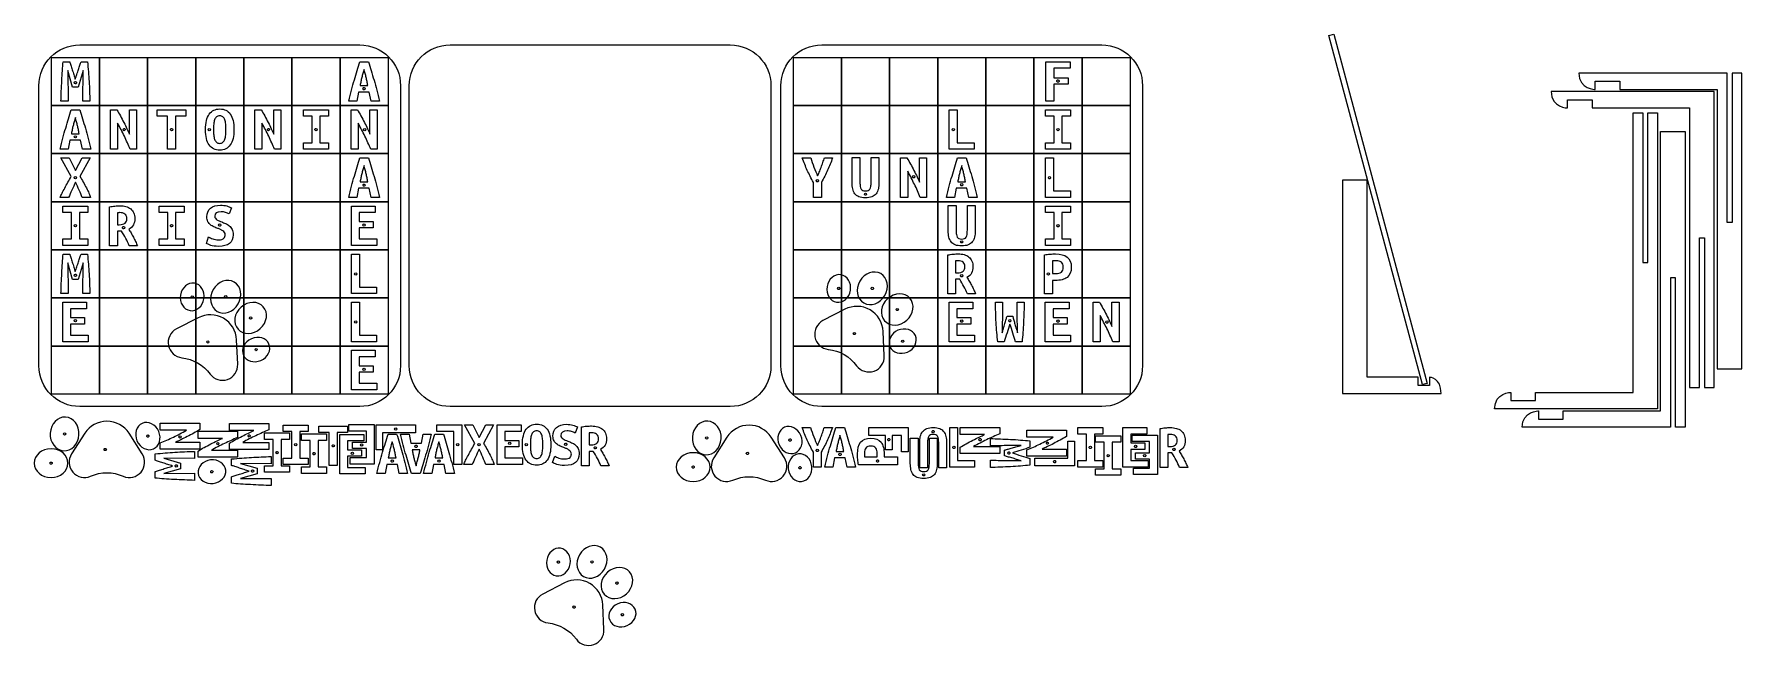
# Model space of a CAD drawing. Extents: x 9 to 2087, y 87 to 833.
import ezdxf

# ---------------------------------------------------------------- set-up
doc = ezdxf.new("R2010")
doc.units = 0
doc.layers.add('Calque_1', color=7, linetype='CONTINUOUS')

msp = doc.modelspace()

# ---------------------------------------------------------------- linework, layer by layer
at = {"layer": 'Calque_1', "color": 1}
for p, q in [((1584.416695, 831.372956), (1590.115658, 832.899988)), ((1698.271192, 406.46219), (1584.416695, 831.372956)), ((1590.115658, 832.899988), (1703.970154, 407.989222)), ((30.163103, 804.59165), (88.689294, 804.59165)), ((30.163103, 746.065451), (30.163103, 804.59165)), ((88.689294, 804.59165), (88.689294, 746.065451)), ((88.689294, 804.59165), (147.215521, 804.59165)), ((88.689294, 746.065451), (88.689294, 804.59165)), ((147.215521, 804.59165), (147.215521, 746.065451)), ((147.215521, 804.59165), (205.741748, 804.59165)), ((147.215521, 746.065451), (147.215521, 804.59165)), ((205.741748, 804.59165), (205.741748, 746.065451)), ((205.741748, 804.59165), (264.267976, 804.59165)), ((205.741748, 746.065451), (205.741748, 804.59165)), ((264.267947, 804.59165), (322.794115, 804.59165)), ((264.267947, 746.065451), (264.267947, 804.59165)), ((264.267976, 804.59165), (264.267976, 746.065451)), ((322.794115, 804.59165), (322.794115, 746.065451)), ((322.794115, 804.59165), (381.320314, 804.59165)), ((322.794115, 746.065451), (322.794115, 804.59165)), ((381.320314, 804.59165), (381.320314, 746.065451)), ((381.320314, 804.59165), (439.846542, 804.59165)), ((381.320314, 746.065451), (381.320314, 804.59165)), ((439.846542, 804.59165), (439.846542, 746.065451)), ((932.800277, 804.591648), (991.326448, 804.591648)), ((932.800277, 746.065449), (932.800277, 804.591648)), ((991.326448, 804.591648), (991.326448, 746.065449)), ((991.326448, 804.591648), (1049.852647, 804.591648)), ((991.326448, 746.065449), (991.326448, 804.591648)), ((1049.852647, 804.591648), (1049.852647, 746.065449)), ((1049.852647, 804.591648), (1108.378874, 804.591648)), ((1049.852647, 746.065449), (1049.852647, 804.591648)), ((1108.378818, 804.591648), (1166.905045, 804.591648)), ((1108.378818, 746.065449), (1108.378818, 804.591648)), ((1108.378874, 804.591648), (1108.378874, 746.065449)), ((1166.905045, 804.591648), (1166.905045, 746.065449)), ((1166.905045, 804.591648), (1225.431244, 804.591648)), ((1166.905045, 746.065449), (1166.905045, 804.591648)), ((1225.431244, 804.591648), (1225.431244, 746.065449)), ((1225.431244, 804.591648), (1283.957415, 804.591648)), ((1225.431244, 746.065449), (1225.431244, 804.591648)), ((1283.957415, 804.591648), (1283.957415, 746.065449)), ((1283.957415, 804.591648), (1342.483642, 804.591648)), ((1283.957415, 746.065449), (1283.957415, 804.591648)), ((1342.483642, 804.591648), (1342.483642, 746.065449)), ((2056.744725, 785.541608), (1888.40256, 785.541608)), ((1908.302641, 765.642032), (1908.302641, 775.541707)), ((1908.302641, 775.541707), (1938.202928, 775.541707)), ((1938.202928, 775.541707), (1938.202928, 765.642032)), ((2068.594926, 785.541608), (2056.744725, 785.541608)), ((2068.594926, 603.641583), (2068.594926, 785.541608)), ((2086.644702, 785.541608), (2074.794925, 785.541608)), ((2074.794925, 785.541608), (2074.794925, 603.641583)), ((2086.644702, 765.642032), (2086.644702, 785.541608)), ((2023.140583, 762.996198), (1854.798389, 762.996198)), ((1874.69847, 743.096648), (1874.69847, 752.996298)), ((1874.69847, 752.996298), (1904.598926, 752.996298)), ((1904.598926, 752.996298), (1904.598926, 743.096648)), ((1938.202928, 765.642032), (2056.744725, 765.642032)), ((2053.040559, 762.996198), (2023.140583, 762.996198)), ((2053.040559, 743.096648), (2053.040559, 762.996198)), ((2056.744725, 765.642032), (2056.744725, 425.641607)), ((2086.644702, 425.641607), (2086.644702, 765.642032)), ((88.689294, 746.065451), (30.163103, 746.065451)), ((30.163103, 746.065451), (88.689294, 746.065451)), ((30.163103, 687.539252), (30.163103, 746.065451)), ((147.215521, 746.065451), (88.689294, 746.065451)), ((88.689294, 746.065451), (88.689294, 687.539252)), ((88.689294, 746.065451), (147.215521, 746.065451)), ((88.689294, 687.539252), (88.689294, 746.065451)), ((205.741748, 746.065451), (147.215521, 746.065451)), ((147.215521, 746.065451), (147.215521, 687.539252)), ((147.215521, 746.065451), (205.741748, 746.065451)), ((147.215521, 687.539252), (147.215521, 746.065451)), ((205.741748, 746.065451), (205.741748, 687.539252)), ((205.741748, 746.065451), (264.267976, 746.065451)), ((205.741748, 687.539252), (205.741748, 746.065451)), ((264.267976, 746.065451), (205.741748, 746.065451)), ((322.794115, 746.065451), (264.267947, 746.065451)), ((264.267947, 746.065451), (322.794115, 746.065451)), ((264.267947, 687.539252), (264.267947, 746.065451)), ((264.267976, 746.065451), (264.267976, 687.539252)), ((381.320314, 746.065451), (322.794115, 746.065451)), ((322.794115, 746.065451), (322.794115, 687.539252)), ((322.794115, 746.065451), (381.320314, 746.065451)), ((322.794115, 687.539252), (322.794115, 746.065451)), ((439.846542, 746.065451), (381.320314, 746.065451)), ((381.320314, 746.065451), (381.320314, 687.539252)), ((381.320314, 746.065451), (439.846542, 746.065451)), ((381.320314, 687.539252), (381.320314, 746.065451)), ((439.846542, 746.065451), (439.846542, 687.539252)), ((991.326448, 746.065449), (932.800277, 746.065449)), ((932.800277, 746.065449), (991.326448, 746.065449)), ((932.800277, 687.53925), (932.800277, 746.065449)), ((1049.852647, 746.065449), (991.326448, 746.065449)), ((991.326448, 746.065449), (991.326448, 687.53925)), ((991.326448, 746.065449), (1049.852647, 746.065449)), ((991.326448, 687.53925), (991.326448, 746.065449)), ((1108.378874, 746.065449), (1049.852647, 746.065449)), ((1049.852647, 746.065449), (1049.852647, 687.53925)), ((1049.852647, 746.065449), (1108.378874, 746.065449)), ((1049.852647, 687.53925), (1049.852647, 746.065449)), ((1166.905045, 746.065449), (1108.378818, 746.065449)), ((1108.378818, 746.065449), (1166.905045, 746.065449)), ((1108.378818, 687.53925), (1108.378818, 746.065449)), ((1108.378874, 746.065449), (1108.378874, 687.53925)), ((1225.431244, 746.065449), (1166.905045, 746.065449)), ((1166.905045, 746.065449), (1166.905045, 687.53925)), ((1166.905045, 746.065449), (1225.431244, 746.065449)), ((1166.905045, 687.53925), (1166.905045, 746.065449)), ((1283.957415, 746.065449), (1225.431244, 746.065449)), ((1225.431244, 746.065449), (1225.431244, 687.53925)), ((1225.431244, 746.065449), (1283.957415, 746.065449)), ((1225.431244, 687.53925), (1225.431244, 746.065449)), ((1342.483642, 746.065449), (1283.957415, 746.065449)), ((1283.957415, 746.065449), (1283.957415, 687.53925)), ((1283.957415, 746.065449), (1342.483642, 746.065449)), ((1283.957415, 687.53925), (1283.957415, 746.065449)), ((1342.483642, 746.065449), (1342.483642, 687.53925)), ((1904.598926, 743.096648), (2023.140583, 743.096648)), ((1954.262639, 396.998417), (1954.262639, 736.998836)), ((1954.262639, 736.998836), (1966.112981, 736.998836)), ((1966.112981, 736.998836), (1966.112981, 555.099373)), ((1972.313008, 555.099373), (1972.313008, 736.998836)), ((1972.313008, 736.998836), (1984.162615, 736.998836)), ((1984.162615, 736.998836), (1984.162615, 396.998417)), ((2023.140583, 743.096648), (2023.140583, 403.096228)), ((2053.040559, 403.096228), (2053.040559, 743.096648)), ((1987.866782, 374.453033), (1987.866782, 714.453458)), ((1987.866782, 714.453458), (2017.766758, 714.453458)), ((2017.766758, 714.453458), (2017.766758, 374.453033)), ((30.163103, 687.539252), (88.689294, 687.539252)), ((30.163103, 629.013047), (30.163103, 687.539252)), ((88.689294, 687.539252), (30.163103, 687.539252)), ((88.689294, 687.539252), (88.689294, 629.013047)), ((88.689294, 687.539252), (147.215521, 687.539252)), ((88.689294, 629.01305), (88.689294, 687.539252)), ((147.215521, 687.539252), (88.689294, 687.539252)), ((147.215521, 687.539252), (147.215521, 629.01305)), ((147.215521, 687.539252), (205.741748, 687.539252)), ((147.215521, 629.01305), (147.215521, 687.539252)), ((205.741748, 687.539252), (147.215521, 687.539252)), ((205.74172, 687.539252), (264.267947, 687.539252)), ((205.74172, 629.01305), (205.74172, 687.539252)), ((205.741748, 687.539252), (205.741748, 629.01305)), ((264.267976, 687.539252), (205.741748, 687.539252)), ((264.267947, 687.539252), (264.267947, 629.01305)), ((264.267947, 687.539252), (322.794115, 687.539252)), ((264.267947, 629.01305), (264.267947, 687.539252)), ((322.794115, 687.539252), (264.267947, 687.539252)), ((322.794115, 687.539252), (322.794115, 629.01305)), ((322.794115, 687.539252), (381.320314, 687.539252)), ((322.794115, 629.01305), (322.794115, 687.539252)), ((381.320314, 687.539252), (322.794115, 687.539252)), ((381.320314, 687.539252), (381.320314, 629.01305)), ((381.320314, 687.539252), (439.846542, 687.539252)), ((381.320314, 629.01305), (381.320314, 687.539252)), ((439.846542, 687.539252), (381.320314, 687.539252)), ((439.846542, 687.539252), (439.846542, 629.01305)), ((991.326448, 687.53925), (932.800277, 687.53925)), ((932.800277, 687.539222), (991.326448, 687.539222)), ((932.800277, 629.012989), (932.800277, 687.539222)), ((1049.852647, 687.53925), (991.326448, 687.53925)), ((991.326448, 687.539222), (991.326448, 629.012989)), ((991.326448, 687.539222), (1049.852647, 687.539222)), ((991.326448, 629.012989), (991.326448, 687.539222)), ((1108.378874, 687.53925), (1049.852647, 687.53925)), ((1049.852647, 687.539222), (1049.852647, 629.012989)), ((1049.852647, 687.539222), (1108.378874, 687.539222)), ((1049.852647, 629.012989), (1049.852647, 687.539222)), ((1166.905045, 687.53925), (1108.378818, 687.53925)), ((1108.378818, 687.539222), (1166.905045, 687.539222)), ((1108.378818, 629.012989), (1108.378818, 687.539222)), ((1108.378874, 687.539222), (1108.378874, 629.012989)), ((1225.431244, 687.53925), (1166.905045, 687.53925)), ((1166.905045, 687.539222), (1166.905045, 629.012989)), ((1166.905045, 687.539222), (1225.431244, 687.539222)), ((1166.905045, 629.012989), (1166.905045, 687.539222)), ((1283.957415, 687.53925), (1225.431244, 687.53925)), ((1225.431244, 687.539222), (1225.431244, 629.012989)), ((1225.431244, 687.539222), (1283.957415, 687.539222)), ((1225.431244, 629.012989), (1225.431244, 687.539222)), ((1342.483642, 687.53925), (1283.957415, 687.53925)), ((1283.957415, 687.539222), (1283.957415, 629.012989)), ((1283.957415, 687.539222), (1342.483642, 687.539222)), ((1283.957415, 629.012989), (1283.957415, 687.539222)), ((1342.483642, 687.539222), (1342.483642, 629.012989)), ((1600.960679, 655.247759), (1600.960679, 415.347695)), ((1630.860659, 655.247759), (1600.960679, 655.247759)), ((1630.860659, 415.347695), (1630.860659, 655.247759)), ((30.163103, 629.013058), (88.689294, 629.013058)), ((30.163103, 570.486851), (30.163103, 629.013058)), ((30.163103, 629.013058), (88.689294, 629.013058)), ((30.163103, 570.486851), (30.163103, 629.013058)), ((88.689294, 629.013047), (30.163103, 629.013047)), ((88.689294, 629.013058), (88.689294, 570.486851)), ((88.689294, 629.013058), (88.689294, 570.486851)), ((147.215521, 629.01305), (88.689294, 629.01305)), ((88.689294, 629.013036), (147.215521, 629.013036)), ((88.689294, 570.486828), (88.689294, 629.013036)), ((147.215521, 629.013058), (205.741748, 629.013058)), ((147.215521, 570.486851), (147.215521, 629.013058)), ((205.741748, 629.01305), (147.215521, 629.01305)), ((147.215521, 629.013036), (147.215521, 570.486828)), ((205.74172, 629.013058), (264.267947, 629.013058)), ((205.74172, 570.486851), (205.74172, 629.013058)), ((264.267947, 629.01305), (205.74172, 629.01305)), ((205.741748, 629.013058), (205.741748, 570.486851)), ((264.267947, 629.013058), (264.267947, 570.486851)), ((264.267947, 629.013058), (322.794115, 629.013058)), ((264.267947, 570.486851), (264.267947, 629.013058)), ((322.794115, 629.01305), (264.267947, 629.01305)), ((322.794115, 629.013058), (322.794115, 570.486851)), ((322.794115, 629.013058), (381.320314, 629.013058)), ((322.794115, 570.486851), (322.794115, 629.013058)), ((381.320314, 629.01305), (322.794115, 629.01305)), ((381.320314, 629.013058), (381.320314, 570.486851)), ((381.320314, 629.013058), (439.846542, 629.013058)), ((381.320314, 570.486851), (381.320314, 629.013058)), ((439.846542, 629.01305), (381.320314, 629.01305)), ((439.846542, 629.013058), (439.846542, 570.486851)), ((932.800277, 629.013045), (991.326448, 629.013045)), ((932.800277, 570.486826), (932.800277, 629.013045)), ((932.800277, 629.013045), (991.326448, 629.013045)), ((932.800277, 570.486826), (932.800277, 629.013045)), ((991.326448, 629.012989), (932.800277, 629.012989)), ((991.326448, 629.013045), (991.326448, 570.486826)), ((991.326448, 629.013045), (991.326448, 570.486826)), ((1049.852647, 629.012989), (991.326448, 629.012989)), ((991.326448, 629.012989), (1049.852647, 629.012989)), ((991.326448, 570.48677), (991.326448, 629.012989)), ((1049.852647, 629.013045), (1108.378874, 629.013045)), ((1049.852647, 570.486826), (1049.852647, 629.013045)), ((1108.378874, 629.012989), (1049.852647, 629.012989)), ((1049.852647, 629.012989), (1049.852647, 570.48677)), ((1108.378818, 629.013045), (1166.905045, 629.013045)), ((1108.378818, 570.486826), (1108.378818, 629.013045)), ((1166.905045, 629.012989), (1108.378818, 629.012989)), ((1108.378874, 629.013045), (1108.378874, 570.486826)), ((1166.905045, 629.013045), (1166.905045, 570.486826)), ((1166.905045, 629.013045), (1225.431244, 629.013045)), ((1166.905045, 570.486826), (1166.905045, 629.013045)), ((1225.431244, 629.012989), (1166.905045, 629.012989)), ((1225.431244, 629.013045), (1225.431244, 570.486826)), ((1225.431244, 629.013045), (1283.957415, 629.013045)), ((1225.431244, 570.486826), (1225.431244, 629.013045)), ((1283.957415, 629.012989), (1225.431244, 629.012989)), ((1283.957415, 629.013045), (1283.957415, 570.486826)), ((1283.957415, 629.013045), (1342.483642, 629.013045)), ((1283.957415, 570.486826), (1283.957415, 629.013045)), ((1342.483642, 629.012989), (1283.957415, 629.012989)), ((1342.483642, 629.013045), (1342.483642, 570.486826)), ((2074.794925, 603.641583), (2068.594926, 603.641583)), ((2034.990924, 403.096228), (2034.990924, 584.995692)), ((2034.990924, 584.995692), (2041.190951, 584.995692)), ((2041.190951, 584.995692), (2041.190951, 403.096228)), ((88.689294, 570.486851), (30.163103, 570.486851)), ((88.689294, 570.486851), (30.163103, 570.486851)), ((30.163103, 570.486851), (88.689294, 570.486851)), ((30.163103, 511.960646), (30.163103, 570.486851)), ((88.689294, 570.486851), (88.689294, 511.960646)), ((88.689294, 570.486851), (147.215521, 570.486851)), ((88.689294, 511.960646), (88.689294, 570.486851)), ((147.215521, 570.486828), (88.689294, 570.486828)), ((205.741748, 570.486851), (147.215521, 570.486851)), ((147.215521, 570.486851), (147.215521, 511.960646)), ((147.215521, 570.486851), (205.741748, 570.486851)), ((147.215521, 511.960646), (147.215521, 570.486851)), ((264.267947, 570.486851), (205.74172, 570.486851)), ((205.74172, 570.486851), (264.267947, 570.486851)), ((205.74172, 511.960646), (205.74172, 570.486851)), ((205.741748, 570.486851), (205.741748, 511.960646)), ((322.794115, 570.486851), (264.267947, 570.486851)), ((264.267947, 570.486851), (264.267947, 511.960646)), ((264.267947, 570.486851), (322.794115, 570.486851)), ((264.267947, 511.960646), (264.267947, 570.486851)), ((381.320314, 570.486851), (322.794115, 570.486851)), ((322.794115, 570.486851), (322.794115, 511.960646)), ((322.794115, 570.486851), (381.320314, 570.486851)), ((322.794115, 511.960646), (322.794115, 570.486851)), ((439.846542, 570.486851), (381.320314, 570.486851)), ((381.320314, 570.486851), (381.320314, 511.960646)), ((381.320314, 570.486851), (439.846542, 570.486851)), ((381.320314, 511.960646), (381.320314, 570.486851)), ((439.846542, 570.486851), (439.846542, 511.960646)), ((991.326448, 570.486826), (932.800277, 570.486826)), ((991.326448, 570.486826), (932.800277, 570.486826)), ((932.800277, 570.486826), (991.326448, 570.486826)), ((932.800277, 511.960627), (932.800277, 570.486826)), ((991.326448, 570.486826), (991.326448, 511.960627)), ((991.326448, 570.486826), (1049.852647, 570.486826)), ((991.326448, 511.960627), (991.326448, 570.486826)), ((1049.852647, 570.48677), (991.326448, 570.48677)), ((1108.378874, 570.486826), (1049.852647, 570.486826)), ((1049.852647, 570.486826), (1049.852647, 511.960627)), ((1049.852647, 570.486826), (1108.378874, 570.486826)), ((1049.852647, 511.960627), (1049.852647, 570.486826)), ((1166.905045, 570.486826), (1108.378818, 570.486826)), ((1108.378818, 570.486826), (1166.905045, 570.486826)), ((1108.378818, 511.960627), (1108.378818, 570.486826)), ((1108.378874, 570.486826), (1108.378874, 511.960627)), ((1225.431244, 570.486826), (1166.905045, 570.486826)), ((1166.905045, 570.486826), (1166.905045, 511.960627)), ((1166.905045, 570.486826), (1225.431244, 570.486826)), ((1166.905045, 511.960627), (1166.905045, 570.486826)), ((1283.957415, 570.486826), (1225.431244, 570.486826)), ((1225.431244, 570.486826), (1225.431244, 511.960627)), ((1225.431244, 570.486826), (1283.957415, 570.486826)), ((1225.431244, 511.960627), (1225.431244, 570.486826)), ((1342.483642, 570.486826), (1283.957415, 570.486826)), ((1283.957415, 570.486826), (1283.957415, 511.960627)), ((1283.957415, 570.486826), (1342.483642, 570.486826)), ((1283.957415, 511.960627), (1283.957415, 570.486826)), ((1342.483642, 570.486826), (1342.483642, 511.960627)), ((1966.112981, 555.099373), (1972.313008, 555.099373)), ((2005.916981, 536.453482), (1999.716982, 536.453482)), ((1999.716982, 536.453482), (1999.716982, 354.553457)), ((2005.916981, 354.553457), (2005.916981, 536.453482)), ((88.689294, 511.960646), (30.163103, 511.960646)), ((30.163103, 511.960604), (88.689294, 511.960604)), ((30.163103, 453.434399), (30.163103, 511.960604)), ((147.215521, 511.960646), (88.689294, 511.960646)), ((88.689294, 511.960604), (88.689294, 453.434399)), ((88.689294, 511.960604), (147.215521, 511.960604)), ((88.689294, 453.434399), (88.689294, 511.960604)), ((205.741748, 511.960646), (147.215521, 511.960646)), ((147.215521, 511.960604), (147.215521, 453.434399)), ((147.215521, 511.960604), (205.741748, 511.960604)), ((147.215521, 453.434399), (147.215521, 511.960604)), ((264.267947, 511.960646), (205.74172, 511.960646)), ((205.74172, 511.960604), (264.267947, 511.960604)), ((205.74172, 453.434399), (205.74172, 511.960604)), ((205.741748, 511.960604), (205.741748, 453.434399)), ((322.794115, 511.960646), (264.267947, 511.960646)), ((264.267947, 511.960604), (264.267947, 453.434399)), ((264.267947, 511.960604), (322.794115, 511.960604)), ((264.267947, 453.434399), (264.267947, 511.960604)), ((381.320314, 511.960646), (322.794115, 511.960646)), ((322.794115, 511.960604), (322.794115, 453.434399)), ((322.794115, 511.960604), (381.320314, 511.960604)), ((322.794115, 453.434399), (322.794115, 511.960604)), ((439.846542, 511.960646), (381.320314, 511.960646)), ((381.320314, 511.960604), (381.320314, 453.434399)), ((381.320314, 511.960604), (439.846542, 511.960604)), ((381.320314, 453.434399), (381.320314, 511.960604)), ((439.846542, 511.960604), (439.846542, 453.434399)), ((991.326448, 511.960627), (932.800277, 511.960627)), ((932.800277, 511.960599), (991.326448, 511.960599)), ((932.800277, 453.434372), (932.800277, 511.960599)), ((1049.852647, 511.960627), (991.326448, 511.960627)), ((991.326448, 511.960599), (991.326448, 453.434372)), ((991.326448, 511.960599), (1049.852647, 511.960599)), ((991.326448, 453.434372), (991.326448, 511.960599)), ((1108.378874, 511.960627), (1049.852647, 511.960627)), ((1049.852647, 511.960599), (1049.852647, 453.434372)), ((1049.852647, 511.960599), (1108.378874, 511.960599)), ((1049.852647, 453.434372), (1049.852647, 511.960599)), ((1166.905045, 511.960627), (1108.378818, 511.960627)), ((1108.378818, 511.960599), (1166.905045, 511.960599)), ((1108.378818, 453.434372), (1108.378818, 511.960599)), ((1108.378874, 511.960599), (1108.378874, 453.434372)), ((1225.431244, 511.960627), (1166.905045, 511.960627)), ((1166.905045, 511.960599), (1166.905045, 453.434372)), ((1166.905045, 511.960599), (1225.431244, 511.960599)), ((1166.905045, 453.434372), (1166.905045, 511.960599)), ((1283.957415, 511.960627), (1225.431244, 511.960627)), ((1225.431244, 511.960599), (1225.431244, 453.434372)), ((1225.431244, 511.960599), (1283.957415, 511.960599)), ((1225.431244, 453.434372), (1225.431244, 511.960599)), ((1342.483642, 511.960627), (1283.957415, 511.960627)), ((1283.957415, 511.960599), (1283.957415, 453.434372)), ((1283.957415, 511.960599), (1342.483642, 511.960599)), ((1283.957415, 453.434372), (1283.957415, 511.960599)), ((1342.483642, 511.960599), (1342.483642, 453.434372)), ((30.163103, 453.434407), (88.689294, 453.434407)), ((30.163103, 394.9082), (30.163103, 453.434407)), ((88.689294, 453.434399), (30.163103, 453.434399)), ((88.689294, 453.434407), (88.689294, 394.9082)), ((88.689294, 453.434407), (147.215521, 453.434407)), ((88.689294, 394.9082), (88.689294, 453.434407)), ((147.215521, 453.434399), (88.689294, 453.434399)), ((147.215521, 453.434407), (147.215521, 394.9082)), ((147.215521, 453.434407), (205.741748, 453.434407)), ((147.215521, 394.9082), (147.215521, 453.434407)), ((205.741748, 453.434399), (147.215521, 453.434399)), ((205.74172, 453.434407), (264.267947, 453.434407)), ((205.74172, 394.9082), (205.74172, 453.434407)), ((264.267947, 453.434399), (205.74172, 453.434399)), ((205.741748, 453.434407), (205.741748, 394.9082)), ((264.267947, 453.434407), (264.267947, 394.9082)), ((264.267947, 453.434407), (322.794115, 453.434407)), ((264.267947, 394.9082), (264.267947, 453.434407)), ((322.794115, 453.434399), (264.267947, 453.434399)), ((322.794115, 453.434407), (322.794115, 394.9082)), ((322.794115, 453.434407), (381.320314, 453.434407)), ((322.794115, 394.9082), (322.794115, 453.434407)), ((381.320314, 453.434399), (322.794115, 453.434399)), ((381.320314, 453.434407), (381.320314, 394.9082)), ((381.320314, 453.434407), (439.846542, 453.434407)), ((381.320314, 394.9082), (381.320314, 453.434407)), ((439.846542, 453.434399), (381.320314, 453.434399)), ((439.846542, 453.434407), (439.846542, 394.9082)), ((991.326448, 453.434372), (932.800277, 453.434372)), ((932.800277, 453.434372), (991.326448, 453.434372)), ((932.800277, 394.908173), (932.800277, 453.434372)), ((1049.852647, 453.434372), (991.326448, 453.434372)), ((991.326448, 453.434372), (991.326448, 394.908173)), ((991.326448, 453.434372), (1049.852647, 453.434372)), ((991.326448, 394.908173), (991.326448, 453.434372)), ((1108.378874, 453.434372), (1049.852647, 453.434372)), ((1049.852647, 453.434372), (1049.852647, 394.908173)), ((1049.852647, 453.434372), (1108.378874, 453.434372)), ((1049.852647, 394.908173), (1049.852647, 453.434372)), ((1166.905045, 453.434372), (1108.378818, 453.434372)), ((1108.378818, 453.434372), (1166.905045, 453.434372)), ((1108.378818, 394.908173), (1108.378818, 453.434372)), ((1108.378874, 453.434372), (1108.378874, 394.908173)), ((1225.431244, 453.434372), (1166.905045, 453.434372)), ((1166.905045, 453.434372), (1166.905045, 394.908173)), ((1166.905045, 453.434372), (1225.431244, 453.434372)), ((1166.905045, 394.908173), (1166.905045, 453.434372)), ((1283.957415, 453.434372), (1225.431244, 453.434372)), ((1225.431244, 453.434372), (1225.431244, 394.908173)), ((1225.431244, 453.434372), (1283.957415, 453.434372)), ((1225.431244, 394.908173), (1225.431244, 453.434372)), ((1342.483642, 453.434372), (1283.957415, 453.434372)), ((1283.957415, 453.434372), (1283.957415, 394.908173)), ((1283.957415, 453.434372), (1342.483642, 453.434372)), ((1283.957415, 394.908173), (1283.957415, 453.434372)), ((1342.483642, 453.434372), (1342.483642, 394.908173)), ((2056.744725, 425.641607), (2086.644702, 425.641607)), ((88.689294, 394.9082), (30.163103, 394.9082)), ((147.215521, 394.9082), (88.689294, 394.9082)), ((205.741748, 394.9082), (147.215521, 394.9082)), ((264.267947, 394.9082), (205.74172, 394.9082)), ((322.794115, 394.9082), (264.267947, 394.9082)), ((381.320314, 394.9082), (322.794115, 394.9082)), ((439.846542, 394.9082), (381.320314, 394.9082)), ((991.326448, 394.908173), (932.800277, 394.908173)), ((1049.852647, 394.908173), (991.326448, 394.908173)), ((1108.378874, 394.908173), (1049.852647, 394.908173)), ((1166.905045, 394.908173), (1108.378818, 394.908173)), ((1225.431244, 394.908173), (1166.905045, 394.908173)), ((1283.957415, 394.908173), (1225.431244, 394.908173)), ((1342.483642, 394.908173), (1283.957415, 394.908173)), ((1600.960679, 415.347695), (1600.960679, 395.447616)), ((1600.960679, 395.447616), (1720.860849, 395.447616)), ((1692.769534, 415.347695), (1630.860659, 415.347695)), ((1692.769534, 405.447516), (1692.769534, 415.347695)), ((1706.801235, 405.447516), (1692.769534, 405.447516)), ((1703.970154, 407.989222), (1698.271192, 406.46219)), ((1706.801235, 415.347695), (1706.801235, 405.447516)), ((1805.820527, 396.998417), (1805.820527, 387.098767)), ((1835.720983, 387.098767), (1835.720983, 396.998417)), ((1835.720983, 396.998417), (1954.262639, 396.998417)), ((1984.162615, 396.998417), (1984.162615, 377.098866)), ((2023.140583, 403.096228), (2034.990924, 403.096228)), ((2041.190951, 403.096228), (2053.040559, 403.096228)), ((1954.262639, 377.098866), (1785.920446, 377.098866)), ((1805.820527, 387.098767), (1835.720983, 387.098767)), ((1839.424698, 374.453033), (1839.424698, 364.553357)), ((1869.324984, 364.553357), (1869.324984, 374.453033)), ((1869.324984, 374.453033), (1987.866782, 374.453033)), ((1984.162615, 377.098866), (1954.262639, 377.098866)), ((2017.766758, 374.453033), (2017.766758, 354.553457)), ((1987.866782, 354.553457), (1819.524617, 354.553457)), ((1839.424698, 364.553357), (1869.324984, 364.553357)), ((1999.716982, 354.553457), (1987.866782, 354.553457)), ((2017.766758, 354.553457), (2005.916981, 354.553457))]:
    msp.add_line(p, q, dxfattribs=at)
at = {"layer": 'Calque_1', "color": 7}
for p, q in [((64.643792, 819.699936), (405.365873, 819.699936)), ((64.643792, 819.699936), (64.643792, 819.699936)), ((515.238256, 819.699936), (855.96034, 819.699936)), ((515.238256, 819.699936), (515.238256, 819.699936)), ((967.280946, 819.699934), (1308.002973, 819.699934)), ((967.280946, 819.699934), (967.280946, 819.699934)), ((44.600955, 799.35178), (52.518128, 799.35178)), ((66.256752, 799.35178), (74.173884, 799.35178)), ((405.538137, 799.35178), (415.93913, 799.35178)), ((410.505775, 790.0375), (410.505775, 790.0375)), ((1239.985472, 751.305356), (1239.985472, 799.351713)), ((1239.985472, 799.351713), (1269.403187, 799.351713)), ((1269.403187, 791.434561), (1249.532654, 791.434561)), ((1249.532654, 791.434561), (1249.532654, 779.791653)), ((1269.403187, 799.351713), (1269.403187, 791.434561)), ((15.054819, 429.388908), (15.054819, 770.110981)), ((55.85576, 768.304042), (50.189547, 788.64031)), ((50.189547, 788.64031), (50.577644, 751.305405)), ((60.818281, 773.776205), (60.818281, 773.776205)), ((68.740571, 788.64031), (62.841501, 768.304042)), ((68.274855, 751.305405), (68.740571, 788.64031)), ((405.770995, 770.322186), (415.162936, 770.322186)), ((454.954828, 770.110981), (454.954828, 429.388908)), ((465.649272, 429.388908), (465.649272, 770.110981)), ((905.549323, 770.110981), (905.549323, 429.388908)), ((917.691991, 429.388898), (917.691991, 770.110979)), ((1249.532654, 779.791653), (1266.919377, 779.791653)), ((1266.919377, 771.874473), (1249.532654, 771.874473)), ((1249.532654, 771.874473), (1249.532654, 751.305356)), ((1256.08783, 775.857729), (1256.08783, 775.857729)), ((1266.919377, 779.791653), (1266.919377, 771.874473)), ((1357.591985, 770.110979), (1357.591985, 429.388898)), ((50.577644, 751.305405), (41.806658, 751.305405)), ((62.841501, 768.304042), (55.85576, 768.304042)), ((77.0458, 751.305405), (68.274855, 751.305405)), ((401.812409, 751.305446), (391.877133, 751.305446)), ((403.98575, 762.405013), (401.812409, 751.305446)), ((416.792942, 762.405013), (403.98575, 762.405013)), ((411.9757, 766.51387), (411.9757, 766.51387)), ((419.043903, 751.305446), (416.792942, 762.405013)), ((429.289657, 751.305446), (419.043903, 751.305446)), ((1249.532654, 751.305356), (1239.985472, 751.305356)), ((54.381034, 740.825593), (64.782026, 740.825593)), ((59.348672, 731.511271), (59.348672, 731.511271)), ((102.118073, 692.779189), (102.118073, 740.825522)), ((102.118073, 740.825522), (109.802388, 740.825522)), ((125.171019, 711.252593), (125.171019, 740.825522)), ((125.171019, 740.825522), (133.786766, 740.825522)), ((133.786766, 740.825522), (133.786766, 692.779189)), ((159.014254, 732.908391), (159.014254, 740.825522)), ((159.014254, 740.825522), (193.942959, 740.825522)), ((171.666207, 732.908391), (159.014254, 732.908391)), ((171.666207, 692.779189), (171.666207, 732.908391)), ((193.942959, 732.908391), (181.291006, 732.908391)), ((181.291006, 732.908391), (181.291006, 692.779189)), ((193.942959, 740.825522), (193.942959, 732.908391)), ((277.696716, 692.779189), (277.696716, 740.825522)), ((277.696716, 740.825522), (285.381031, 740.825522)), ((300.74962, 711.252593), (300.74962, 740.825522)), ((300.74962, 740.825522), (309.365368, 740.825522)), ((309.365368, 740.825522), (309.365368, 692.779189)), ((336.805027, 732.908391), (336.805027, 740.825522)), ((336.805027, 740.825522), (367.30943, 740.825522)), ((347.283639, 732.908391), (336.805027, 732.908391)), ((347.283639, 700.696362), (347.283639, 732.908391)), ((367.30943, 732.908391), (356.908438, 732.908391)), ((356.908438, 732.908391), (356.908438, 700.696362)), ((367.30943, 740.825522), (367.30943, 732.908391)), ((394.749048, 692.779218), (394.749048, 740.825551)), ((394.749048, 740.825551), (402.433364, 740.825551)), ((417.801994, 711.252622), (417.801994, 740.825551)), ((417.801994, 740.825551), (426.417741, 740.825551)), ((426.417741, 740.825551), (426.417741, 692.779218)), ((1122.544962, 692.779157), (1122.544962, 740.825514)), ((1122.544962, 740.825514), (1132.169784, 740.825514)), ((1132.169784, 740.825514), (1132.169784, 700.696337)), ((1239.442138, 732.908362), (1239.442138, 740.825514)), ((1239.442138, 740.825514), (1269.946521, 740.825514)), ((1249.920738, 732.908362), (1239.442138, 732.908362)), ((1249.920738, 700.696337), (1249.920738, 732.908362)), ((1269.946521, 732.908362), (1259.545532, 732.908362)), ((1259.545532, 732.908362), (1259.545532, 700.696337)), ((1269.946521, 740.825514), (1269.946521, 732.908362)), ((54.613892, 711.795958), (64.005832, 711.795958)), ((60.81848, 707.92808), (60.81848, 707.92808)), ((110.733821, 724.68074), (110.733821, 692.779189)), ((120.122118, 716.802368), (120.122118, 716.802368)), ((177.872112, 716.802368), (177.872112, 716.802368)), ((217.695759, 716.802386), (217.695759, 716.802386)), ((223.732226, 716.802353), (223.732226, 716.802353)), ((227.398177, 716.802386), (227.398177, 716.802386)), ((286.312464, 724.68074), (286.312464, 692.779189)), ((295.70072, 716.802368), (295.70072, 716.802368)), ((353.450713, 716.802368), (353.450713, 716.802368)), ((403.364796, 724.680769), (403.364796, 692.779218)), ((412.753094, 716.802393), (412.753094, 716.802393)), ((1128.785968, 716.802166), (1128.785968, 716.802166)), ((1256.08783, 716.802392), (1256.08783, 716.802392)), ((50.655305, 692.779218), (40.720029, 692.779218)), ((52.828647, 703.878785), (50.655305, 692.779218)), ((65.635839, 703.878785), (52.828647, 703.878785)), ((67.8868, 692.779218), (65.635839, 703.878785)), ((78.132512, 692.779218), (67.8868, 692.779218)), ((110.733821, 692.779189), (102.118073, 692.779189)), ((133.786766, 692.779189), (126.102451, 692.779189)), ((181.291006, 692.779189), (171.666207, 692.779189)), ((286.312464, 692.779189), (277.696716, 692.779189)), ((309.365368, 692.779189), (301.681053, 692.779189)), ((336.805027, 692.779189), (336.805027, 700.696362)), ((336.805027, 700.696362), (347.283639, 700.696362)), ((367.30943, 692.779189), (336.805027, 692.779189)), ((356.908438, 700.696362), (367.30943, 700.696362)), ((367.30943, 700.696362), (367.30943, 692.779189)), ((403.364796, 692.779218), (394.749048, 692.779218)), ((426.417741, 692.779218), (418.733426, 692.779218)), ((1152.738901, 692.779157), (1122.544962, 692.779157)), ((1132.169784, 700.696337), (1152.738901, 700.696337)), ((1152.738901, 700.696337), (1152.738901, 692.779157)), ((1239.442138, 692.779157), (1239.442138, 700.696337)), ((1239.442138, 700.696337), (1249.920738, 700.696337)), ((1269.946521, 692.779157), (1239.442138, 692.779157)), ((1259.545532, 700.696337), (1269.946521, 700.696337)), ((1269.946521, 700.696337), (1269.946521, 692.779157)), ((54.225795, 659.634516), (41.651461, 682.299365)), ((41.651461, 682.299365), (51.974834, 682.299365)), ((51.974834, 682.299365), (59.58153, 666.930734)), ((59.58153, 666.930734), (67.576322, 682.299365)), ((77.20108, 682.299365), (64.937264, 659.867374)), ((67.576322, 682.299365), (77.20108, 682.299365)), ((405.53822, 682.299323), (415.939212, 682.299323)), ((410.505858, 672.985002), (410.505858, 672.985002)), ((943.628777, 682.299315), (953.874516, 682.299315)), ((970.640293, 682.299315), (980.497948, 682.299315)), ((1004.211839, 652.144181), (1004.211839, 682.803815)), ((1004.211839, 682.803815), (1013.836661, 682.803815)), ((1013.836661, 682.803815), (1013.836661, 652.765155)), ((1027.420045, 652.842766), (1027.420045, 682.803815)), ((1027.420045, 682.803815), (1036.967199, 682.803815)), ((1036.967199, 682.803815), (1036.967199, 652.144181)), ((1063.281401, 634.252901), (1063.281401, 682.299315)), ((1063.281401, 682.299315), (1070.965719, 682.299315)), ((1071.897137, 666.154482), (1071.897137, 634.252901)), ((1086.334356, 652.726321), (1086.334356, 682.299315)), ((1086.334356, 682.299315), (1094.950092, 682.299315)), ((1094.950092, 682.299315), (1094.950092, 634.252901)), ((1132.597887, 682.299286), (1142.998876, 682.299286)), ((1137.565534, 672.984965), (1137.565534, 672.984965)), ((1239.59736, 634.252958), (1239.59736, 682.299286)), ((1239.59736, 682.299286), (1249.222154, 682.299286)), ((1249.222154, 682.299286), (1249.222154, 642.170109)), ((60.819693, 658.276182), (60.819693, 658.276182)), ((403.985833, 645.352556), (401.812492, 634.25299)), ((416.793025, 645.352556), (403.985833, 645.352556)), ((405.771078, 653.26973), (415.163019, 653.26973)), ((411.9757, 649.160975), (411.9757, 649.160975)), ((419.043986, 634.25299), (416.793025, 645.352556)), ((957.289771, 634.252901), (957.289771, 652.493488)), ((962.33503, 660.333028), (962.33503, 660.333028)), ((963.456835, 654.571998), (963.456835, 654.571998)), ((966.914565, 652.571099), (966.914565, 634.252901)), ((1080.509233, 659.33447), (1080.509233, 659.33447)), ((1131.045495, 645.352504), (1128.872158, 634.252958)), ((1143.852683, 645.352504), (1131.045495, 645.352504)), ((1132.830748, 653.269627), (1142.22268, 653.269627)), ((1139.035799, 649.809498), (1139.035799, 649.809498)), ((1146.103659, 634.252958), (1143.852683, 645.352504)), ((1245.815957, 658.276164), (1245.815957, 658.276164)), ((51.19864, 634.25299), (40.875267, 634.25299)), ((44.17411, 615.856005), (44.17411, 623.773178)), ((44.17411, 623.773178), (74.678472, 623.773178)), ((77.977273, 634.25299), (67.653942, 634.25299)), ((74.678472, 623.773178), (74.678472, 615.856005)), ((113.489328, 624.044779), (113.489328, 624.044779)), ((161.226467, 615.855968), (161.226467, 623.773141)), ((161.226467, 623.773141), (191.73087, 623.773141)), ((191.73087, 623.773141), (191.73087, 615.855968)), ((401.812492, 634.25299), (391.877215, 634.25299)), ((395.176017, 575.726803), (395.176017, 623.773137)), ((395.176017, 623.773137), (424.283271, 623.773137)), ((429.28974, 634.25299), (419.043986, 634.25299)), ((424.283271, 623.773137), (424.283271, 615.855963)), ((966.914565, 634.252901), (957.289771, 634.252901)), ((1020.434283, 633.748401), (1020.434283, 633.748401)), ((1021.983006, 638.176891), (1021.983006, 638.176891)), ((1071.897137, 634.252901), (1063.281401, 634.252901)), ((1094.950092, 634.252901), (1087.265774, 634.252901)), ((1128.872158, 634.252958), (1118.936892, 634.252958)), ((1121.264266, 593.61801), (1121.264266, 624.277644)), ((1121.264266, 624.277644), (1130.889059, 624.277644)), ((1130.889059, 624.277644), (1130.889059, 594.238956)), ((1144.472443, 594.316567), (1144.472443, 624.277644)), ((1144.472443, 624.277644), (1154.019625, 624.277644)), ((1156.349398, 634.252958), (1146.103659, 634.252958)), ((1154.019625, 624.277644), (1154.019625, 593.61801)), ((1239.442138, 615.855964), (1239.442138, 623.773087)), ((1239.442138, 623.773087), (1269.946521, 623.773087)), ((1269.791299, 634.252958), (1239.59736, 634.252958)), ((1249.222154, 642.170109), (1269.791299, 642.170109)), ((1269.791299, 642.170109), (1269.791299, 634.252958)), ((1269.946521, 623.773087), (1269.946521, 615.855964)), ((54.652722, 615.856005), (44.17411, 615.856005)), ((54.652722, 583.643977), (54.652722, 615.856005)), ((74.678472, 615.856005), (64.277521, 615.856005)), ((64.277521, 615.856005), (64.277521, 583.643977)), ((101.070233, 575.455069), (101.070233, 622.80287)), ((110.617412, 615.506651), (110.617412, 601.069453)), ((121.949837, 608.365672), (121.949837, 608.365672)), ((171.705079, 615.855968), (161.226467, 615.855968)), ((171.705079, 583.643939), (171.705079, 615.855968)), ((191.73087, 615.855968), (181.329878, 615.855968)), ((181.329878, 615.855968), (181.329878, 583.643939)), ((249.131597, 621.560989), (246.3373, 614.187152)), ((424.283271, 615.855963), (404.723196, 615.855963)), ((404.723196, 615.855963), (404.723196, 605.066916)), ((404.723196, 605.066916), (421.721833, 605.066916)), ((421.721833, 605.066916), (421.721833, 597.149743)), ((1249.920738, 615.855964), (1239.442138, 615.855964)), ((1249.920738, 583.643939), (1249.920738, 615.855964)), ((1269.946521, 615.855964), (1259.545532, 615.855964)), ((1259.545532, 615.855964), (1259.545532, 583.643939)), ((44.17411, 575.726803), (44.17411, 583.643977)), ((44.17411, 583.643977), (54.652722, 583.643977)), ((60.819693, 599.749991), (60.819693, 599.749991)), ((64.277521, 583.643977), (74.678472, 583.643977)), ((74.678472, 583.643977), (74.678472, 575.726803)), ((110.617412, 601.069453), (112.713135, 601.069453)), ((115.58505, 593.15228), (110.617412, 593.15228)), ((110.617412, 593.15228), (110.617412, 575.455069)), ((119.390592, 597.42134), (119.390592, 597.42134)), ((161.226467, 575.726766), (161.226467, 583.643939)), ((161.226467, 583.643939), (171.705079, 583.643939)), ((177.872112, 599.749953), (177.872112, 599.749953)), ((181.329878, 583.643939), (191.73087, 583.643939)), ((191.73087, 583.643939), (191.73087, 575.726766)), ((218.704814, 578.327014), (221.49911, 586.088949)), ((233.607728, 582.673697), (233.607728, 582.673697)), ((236.37731, 600.526147), (236.37731, 600.526147)), ((421.721833, 597.149743), (404.723196, 597.149743)), ((404.723196, 597.149743), (404.723196, 583.643977)), ((404.723196, 583.643977), (425.990897, 583.643977)), ((411.9769, 600.526159), (411.9769, 600.526159)), ((425.990897, 583.643977), (425.990897, 575.726803)), ((1239.442138, 575.726759), (1239.442138, 583.643939)), ((1239.442138, 583.643939), (1249.920738, 583.643939)), ((1256.08783, 599.749965), (1256.08783, 599.749965)), ((1259.545532, 583.643939), (1269.946521, 583.643939)), ((1269.946521, 583.643939), (1269.946521, 575.726759)), ((74.678472, 575.726803), (44.17411, 575.726803)), ((44.600996, 565.24695), (52.518169, 565.24695)), ((66.256793, 565.24695), (74.173925, 565.24695)), ((110.617412, 575.455069), (101.070233, 575.455069)), ((134.834648, 575.455069), (124.821752, 575.455069)), ((191.73087, 575.726766), (161.226467, 575.726766)), ((425.990897, 575.726803), (395.176017, 575.726803)), ((395.486453, 517.200574), (395.486453, 565.24695)), ((395.486453, 565.24695), (405.111252, 565.24695)), ((405.111252, 565.24695), (405.111252, 525.117747)), ((1120.715146, 516.928864), (1120.715146, 564.276637)), ((1133.13425, 565.518555), (1133.13425, 565.518555)), ((1137.486709, 575.222202), (1137.486709, 575.222202)), ((1139.035432, 580.170799), (1139.035432, 580.170799)), ((1238.471886, 516.928864), (1238.471886, 564.354276)), ((1269.946521, 575.726759), (1239.442138, 575.726759)), ((1251.667186, 565.518555), (1251.667186, 565.518555)), ((55.855801, 534.199211), (50.189589, 554.53548)), ((50.189589, 554.53548), (50.577686, 517.200591)), ((68.740612, 554.53548), (62.841542, 534.199211)), ((68.274896, 517.200591), (68.740612, 554.53548)), ((401.886385, 541.223771), (401.886385, 541.223771)), ((1130.262328, 556.98043), (1130.262328, 542.54324)), ((1130.262328, 542.54324), (1132.358054, 542.54324)), ((1141.594764, 549.839446), (1141.594764, 549.839446)), ((1244.446163, 541.223738), (1244.446163, 541.223738)), ((1248.019068, 556.98043), (1248.019068, 541.456571)), ((1248.019068, 541.456571), (1251.900047, 541.456571)), ((1252.753854, 557.213292), (1252.753854, 557.213292)), ((62.841542, 534.199211), (55.855801, 534.199211)), ((60.818281, 539.521373), (60.818281, 539.521373)), ((405.111252, 525.117747), (425.680378, 525.117747)), ((425.680378, 525.117747), (425.680378, 517.200574)), ((989.419247, 523.446617), (989.419247, 523.446617)), ((1030.223807, 523.64183), (1030.223807, 523.64183)), ((1135.229976, 534.62606), (1130.262328, 534.62606)), ((1130.262328, 534.62606), (1130.262328, 516.928864)), ((1139.021236, 538.965114), (1139.021236, 538.965114)), ((1251.434324, 533.151308), (1248.019068, 533.151308)), ((1248.019068, 533.151308), (1248.019068, 516.928864)), ((50.577686, 517.200591), (41.8067, 517.200591)), ((44.018872, 458.674346), (44.018872, 506.720704)), ((44.018872, 506.720704), (73.126085, 506.720704)), ((73.126085, 498.803531), (53.566051, 498.803531)), ((53.566051, 498.803531), (53.566051, 488.014446)), ((77.045841, 517.200591), (68.274896, 517.200591)), ((73.126085, 506.720704), (73.126085, 498.803531)), ((202.894775, 513.221287), (202.894775, 513.221287)), ((243.699367, 513.416518), (243.699367, 513.416518)), ((425.680378, 517.200574), (395.486453, 517.200574)), ((395.486494, 458.674329), (395.486494, 506.72072)), ((395.486494, 506.72072), (405.111293, 506.72072)), ((405.111293, 506.72072), (405.111293, 466.591498)), ((985.392074, 506.745779), (985.392074, 506.745779)), ((1018.543953, 505.827004), (1018.543953, 505.827004)), ((1130.262328, 516.928864), (1120.715146, 516.928864)), ((1122.234489, 458.674276), (1122.234489, 506.720661)), ((1122.234489, 506.720661), (1151.34176, 506.720661)), ((1151.34176, 498.803481), (1131.781672, 498.803481)), ((1131.781672, 498.803481), (1131.781672, 488.01438)), ((1154.479563, 516.928864), (1144.466686, 516.928864)), ((1151.34176, 506.720661), (1151.34176, 498.803481)), ((1178.547276, 506.720661), (1187.395874, 506.720661)), ((1204.937847, 506.720661), (1213.786445, 506.720661)), ((1248.019068, 516.928864), (1238.471886, 516.928864)), ((1239.286887, 458.674276), (1239.286887, 506.720661)), ((1239.286887, 506.720661), (1268.394158, 506.720661)), ((1268.394158, 498.803481), (1248.83407, 498.803481)), ((1248.83407, 498.803481), (1248.83407, 488.01438)), ((1268.394158, 506.720661), (1268.394158, 498.803481)), ((1297.386197, 458.674276), (1297.386197, 506.720661)), ((1297.386197, 506.720661), (1305.070515, 506.720661)), ((1320.439124, 477.147667), (1320.439124, 506.720661)), ((1320.439124, 506.720661), (1329.054888, 506.720661)), ((1329.054888, 506.720661), (1329.054888, 458.674276)), ((53.566051, 488.014446), (70.564688, 488.014446)), ((70.564688, 480.097277), (53.566051, 480.097277)), ((53.566051, 480.097277), (53.566051, 466.591515)), ((60.819693, 484.249917), (60.819693, 484.249917)), ((70.564688, 488.014446), (70.564688, 480.097277)), ((208.921179, 487.909872), (182.328029, 474.161657)), ((198.867605, 496.520455), (198.867605, 496.520455)), ((232.019515, 495.601686), (232.019515, 495.601686)), ((274.026514, 487.635134), (274.026514, 487.635134)), ((401.886385, 482.69753), (401.886385, 482.69753)), ((995.445651, 498.135179), (968.852497, 484.386978)), ((1043.775071, 484.200288), (1043.775071, 484.200288)), ((1060.550952, 497.860464), (1060.550952, 497.860464)), ((1131.781672, 488.01438), (1148.780311, 488.01438)), ((1148.780311, 480.0972), (1131.781672, 480.0972)), ((1131.781672, 480.0972), (1131.781672, 466.591456)), ((1139.035404, 483.755844), (1139.035404, 483.755844)), ((1148.780311, 488.01438), (1148.780311, 480.0972)), ((1192.751605, 489.722022), (1199.737338, 489.722022)), ((1197.561236, 484.285011), (1197.561236, 484.285011)), ((1248.83407, 488.01438), (1265.832709, 488.01438)), ((1265.832709, 480.0972), (1248.83407, 480.0972)), ((1248.83407, 480.0972), (1248.83407, 466.591456)), ((1256.08783, 483.755844), (1256.08783, 483.755844)), ((1265.832709, 488.01438), (1265.832709, 480.0972)), ((1306.001933, 490.575829), (1306.001933, 458.674276)), ((1315.672362, 482.697511), (1315.672362, 482.697511)), ((74.83371, 458.674346), (44.018872, 458.674346)), ((53.566051, 466.591515), (74.83371, 466.591515)), ((74.83371, 466.591515), (74.83371, 458.674346)), ((221.947174, 458.439328), (221.947174, 458.439328)), ((256.84999, 431.136335), (255.460046, 461.04064)), ((257.250633, 473.974975), (257.250633, 473.974975)), ((425.68042, 458.674329), (395.486494, 458.674329)), ((405.111293, 466.591498), (425.68042, 466.591498)), ((425.68042, 466.591498), (425.68042, 458.674329)), ((1008.471614, 468.66466), (1008.471614, 468.66466)), ((1043.374428, 441.360254), (1041.984484, 471.265959)), ((1067.239223, 459.335353), (1067.239223, 459.335353)), ((1081.355922, 466.074453), (1081.355922, 466.074453)), ((1153.049374, 458.674276), (1122.234489, 458.674276)), ((1131.781672, 466.591456), (1153.049374, 466.591456)), ((1153.049374, 466.591456), (1153.049374, 458.674276)), ((1189.336349, 458.674276), (1181.419197, 458.674276)), ((1211.069774, 458.674276), (1203.152594, 458.674276)), ((1270.101772, 458.674276), (1239.286887, 458.674276)), ((1248.83407, 466.591456), (1270.101772, 466.591456)), ((1270.101772, 466.591456), (1270.101772, 458.674276)), ((1306.001933, 458.674276), (1297.386197, 458.674276)), ((1329.054888, 458.674276), (1321.37057, 458.674276)), ((188.838331, 439.154291), (188.844822, 439.155702)), ((280.714786, 449.110041), (280.714786, 449.110041)), ((294.831482, 455.849123), (294.831482, 455.849123)), ((395.176017, 400.148119), (395.176017, 448.194477)), ((395.176017, 448.194477), (424.283271, 448.194477)), ((424.283271, 440.277304), (404.723196, 440.277304)), ((404.723196, 440.277304), (404.723196, 429.488219)), ((424.283271, 448.194477), (424.283271, 440.277304)), ((975.362799, 449.379598), (975.369291, 449.379598)), ((404.723196, 429.488219), (421.721833, 429.488219)), ((421.721833, 421.57105), (404.723196, 421.57105)), ((404.723196, 421.57105), (404.723196, 408.065288)), ((411.9769, 424.947487), (411.9769, 424.947487)), ((421.721833, 429.488219), (421.721833, 421.57105)), ((425.990897, 400.148119), (395.176017, 400.148119)), ((404.723196, 408.065288), (425.990897, 408.065288)), ((425.990897, 408.065288), (425.990897, 400.148119)), ((405.365873, 379.799941), (64.643792, 379.799941)), ((855.96034, 379.799941), (515.238256, 379.799941)), ((1308.002973, 379.799943), (967.280946, 379.799943)), ((140.813835, 359.331962), (140.813835, 359.331962)), ((162.734082, 350.842107), (162.734082, 359.457854)), ((162.734082, 359.457854), (210.780416, 359.457854)), ((210.780416, 359.457854), (210.780416, 351.773539)), ((246.797681, 350.547069), (246.797681, 359.162816)), ((246.797681, 359.162816), (294.844014, 359.162816)), ((294.844014, 359.162816), (294.844014, 351.478501)), ((312.224307, 349.362086), (312.224307, 357.279259)), ((312.224307, 357.279259), (342.728668, 357.279259)), ((342.728668, 357.279259), (342.728668, 349.362086)), ((355.577069, 348.052365), (355.577069, 355.969497)), ((355.577069, 355.969497), (390.505774, 355.969497)), ((390.505774, 355.969497), (390.505774, 348.052365)), ((392.127254, 349.983724), (392.127254, 357.900897)), ((392.127254, 357.900897), (422.942134, 357.900897)), ((422.942134, 357.900897), (422.942134, 309.854564)), ((425.159591, 327.240434), (425.159591, 357.43436)), ((425.159591, 357.43436), (473.205982, 357.43436)), ((473.205982, 357.43436), (473.205982, 347.809561)), ((499.295062, 357.364337), (529.488988, 357.364337)), ((499.295062, 349.447164), (499.295062, 357.364337)), ((529.488988, 357.364337), (529.488988, 309.317961)), ((545.238324, 334.699488), (532.66399, 357.364337)), ((532.66399, 357.364337), (542.987363, 357.364337)), ((542.987363, 357.364337), (550.594059, 341.995707)), ((550.594059, 341.995707), (558.588851, 357.364337)), ((568.213609, 357.364337), (555.949794, 334.932346)), ((558.588851, 357.364337), (568.213609, 357.364337)), ((572.446983, 309.317999), (572.446983, 357.364357)), ((572.446983, 357.364357), (601.554196, 357.364357)), ((601.554196, 357.364357), (601.554196, 349.447184)), ((670.134618, 354.911143), (667.340322, 347.537305)), ((674.897174, 307.563332), (674.897174, 354.911133)), ((687.31627, 356.153042), (687.31627, 356.153042)), ((921.996506, 354.508898), (921.996506, 354.508898)), ((943.476207, 354.177382), (953.721946, 354.177382)), ((970.487724, 354.177382), (980.345379, 354.177382)), ((984.578712, 354.177382), (994.979702, 354.177382)), ((1024.430741, 354.177376), (1072.477098, 354.177376)), ((1024.430741, 344.630194), (1024.430741, 354.177376)), ((1072.477098, 354.177376), (1072.477098, 324.759661)), ((1103.019503, 354.177382), (1103.019503, 354.177382)), ((1123.050111, 306.131053), (1123.050111, 354.177382)), ((1123.050111, 354.177382), (1132.674905, 354.177382)), ((1132.674905, 354.177382), (1132.674905, 314.048205)), ((1135.781551, 345.561612), (1135.781551, 354.177376)), ((1135.781551, 354.177376), (1183.827936, 354.177376)), ((1183.827936, 354.177376), (1183.827936, 346.493058)), ((1278.862457, 346.260224), (1278.862457, 354.177376)), ((1278.862457, 354.177376), (1309.366841, 354.177376)), ((1309.366841, 354.177376), (1309.366841, 346.260224)), ((1333.703568, 306.130991), (1333.703568, 354.177376)), ((1333.703568, 354.177376), (1362.810838, 354.177376)), ((1362.810838, 354.177376), (1362.810838, 346.260196)), ((1391.260192, 354.177353), (1391.260192, 354.177353)), ((47.251282, 347.436143), (47.251282, 347.436143)), ((70.89315, 347.271731), (54.736887, 322.06885)), ((140.788239, 322.067666), (124.631565, 347.271709)), ((147.552933, 345.21526), (147.552933, 345.21526)), ((194.635633, 350.842107), (162.734082, 350.842107)), ((162.734082, 327.789203), (162.734082, 335.473518)), ((181.207486, 336.40495), (210.780416, 336.40495)), ((186.757261, 341.453851), (186.757261, 341.453851)), ((208.663347, 341.040863), (208.663347, 349.656611)), ((208.663347, 349.656611), (256.70968, 349.656611)), ((238.236276, 341.040863), (208.663347, 341.040863)), ((210.780416, 336.40495), (210.780416, 327.789203)), ((232.686505, 335.991963), (232.686505, 335.991963)), ((276.37061, 350.547069), (246.797681, 350.547069)), ((246.797681, 327.494123), (246.797681, 335.178439)), ((256.70968, 349.656611), (256.70968, 341.972296)), ((262.942464, 336.109871), (294.844014, 336.109871)), ((270.820835, 345.498169), (270.820835, 345.498169)), ((289.552689, 339.857425), (289.552689, 347.774599)), ((289.552689, 347.774599), (320.057092, 347.774599)), ((300.031301, 339.857425), (289.552689, 339.857425)), ((294.844014, 336.109871), (294.844014, 327.494123)), ((300.031301, 307.645397), (300.031301, 339.857425)), ((320.057092, 339.857425), (309.656099, 339.857425)), ((309.656099, 339.857425), (309.656099, 307.645397)), ((322.702918, 349.362086), (312.224307, 349.362086)), ((320.057092, 347.774599), (320.057092, 339.857425)), ((322.702918, 317.150058), (322.702918, 349.362086)), ((328.869889, 333.256072), (328.869889, 333.256072)), ((342.728668, 349.362086), (332.327717, 349.362086)), ((332.327717, 349.362086), (332.327717, 317.150058)), ((334.54962, 338.547742), (334.54962, 346.464874)), ((334.54962, 346.464874), (365.054023, 346.464874)), ((345.028232, 338.547742), (334.54962, 338.547742)), ((345.028232, 306.335714), (345.028232, 338.547742)), ((365.054023, 338.547742), (354.653031, 338.547742)), ((354.653031, 338.547742), (354.653031, 306.335714)), ((368.229022, 348.052365), (355.577069, 348.052365)), ((365.054023, 346.464874), (365.054023, 338.547742)), ((368.229022, 307.923164), (368.229022, 348.052365)), ((390.505774, 348.052365), (377.853821, 348.052365)), ((377.853821, 348.052365), (377.853821, 307.923164)), ((381.02881, 297.88927), (381.02881, 345.935629)), ((381.02881, 345.935629), (410.136064, 345.935629)), ((410.136064, 338.018455), (390.575989, 338.018455)), ((390.575989, 338.018455), (390.575989, 327.22937)), ((413.394954, 349.983724), (392.127254, 349.983724)), ((396.396318, 328.560784), (396.396318, 336.477958)), ((396.396318, 336.477958), (413.394954, 336.477958)), ((406.141251, 333.101541), (406.141251, 333.101541)), ((410.136064, 345.935629), (410.136064, 338.018455)), ((413.394954, 336.477958), (413.394954, 349.983724)), ((473.205982, 347.809561), (433.07676, 347.809561)), ((433.07676, 347.809561), (433.07676, 327.240434)), ((439.8403, 346.27216), (450.241293, 346.27216)), ((444.807939, 336.95788), (444.807939, 336.95788)), ((449.182792, 351.034469), (449.182792, 351.034469)), ((455.002747, 346.27214), (465.248501, 346.27214)), ((465.248501, 346.27214), (467.499462, 335.172574)), ((467.499462, 335.172574), (480.306654, 335.172574)), ((480.306654, 335.172574), (482.479995, 346.27214)), ((482.479995, 346.27214), (492.415272, 346.27214)), ((496.649392, 346.272158), (507.050384, 346.272158)), ((519.864189, 349.447164), (499.295062, 349.447164)), ((501.61703, 336.957837), (501.61703, 336.957837)), ((519.864189, 309.317961), (519.864189, 349.447164)), ((523.089055, 333.34114), (523.089055, 333.34114)), ((551.832222, 333.341154), (551.832222, 333.341154)), ((601.554196, 349.447184), (581.994162, 349.447184)), ((581.994162, 349.447184), (581.994162, 338.658099)), ((581.994162, 338.658099), (598.992799, 338.658099)), ((589.247804, 334.89357), (589.247804, 334.89357)), ((598.992799, 338.658099), (598.992799, 330.74093)), ((603.226154, 333.386766), (603.226154, 333.386766)), ((609.262621, 333.386733), (609.262621, 333.386733)), ((612.928573, 333.386766), (612.928573, 333.386766)), ((657.380332, 333.8763), (657.380332, 333.8763)), ((684.444354, 347.614914), (684.444354, 333.177716)), ((684.444354, 333.177716), (686.540076, 333.177716)), ((695.776778, 340.473935), (695.776778, 340.473935)), ((828.433936, 342.613084), (828.433936, 342.613084)), ((852.075856, 342.448699), (835.919593, 317.245819)), ((921.970944, 317.244634), (905.81427, 342.448676)), ((928.735604, 340.392195), (928.735604, 340.392195)), ((989.54636, 344.863061), (989.54636, 344.863061)), ((1044.999859, 344.630194), (1024.430741, 344.630194)), ((1044.999859, 327.243471), (1044.999859, 344.630194)), ((1048.983115, 338.075018), (1048.983115, 338.075018)), ((1064.559947, 344.630194), (1052.917038, 344.630194)), ((1052.917038, 344.630194), (1052.917038, 327.243471)), ((1064.559947, 324.759661), (1064.559947, 344.630194)), ((1075.087546, 310.631651), (1075.087546, 341.291285)), ((1075.087546, 341.291285), (1084.712368, 341.291285)), ((1084.712368, 341.291285), (1084.712368, 311.252624)), ((1086.486586, 305.121939), (1086.486586, 335.781573)), ((1096.033769, 335.083017), (1096.033769, 305.121939)), ((1098.295752, 311.330235), (1098.295752, 341.291285)), ((1098.295752, 341.291285), (1107.842906, 341.291285)), ((1101.47078, 349.228784), (1101.47078, 349.228784)), ((1107.842906, 341.291285), (1107.842906, 310.631651)), ((1109.617152, 305.121939), (1109.617152, 335.160628)), ((1119.241946, 335.781573), (1119.241946, 305.121939)), ((1165.354544, 345.561612), (1135.781551, 345.561612)), ((1159.804701, 340.79485), (1159.804701, 340.79485)), ((1172.504785, 332.001963), (1172.504785, 340.850561)), ((1216.847004, 342.410346), (1216.847004, 351.026083)), ((1216.847004, 351.026083), (1264.893417, 351.026083)), ((1248.748585, 342.410346), (1216.847004, 342.410346)), ((1220.55117, 338.13389), (1220.55117, 330.21671)), ((1241.928572, 333.798251), (1241.928572, 333.798251)), ((1264.893417, 351.026083), (1264.893417, 343.341764)), ((1266.711944, 317.120583), (1266.711944, 337.6897)), ((1266.711944, 337.6897), (1274.629124, 337.6897)), ((1274.629124, 337.6897), (1274.629124, 307.495761)), ((1289.341058, 346.260224), (1278.862457, 346.260224)), ((1289.341058, 314.048199), (1289.341058, 346.260224)), ((1309.366841, 346.260224), (1298.965851, 346.260224)), ((1298.965851, 346.260224), (1298.965851, 314.048199)), ((1300.553351, 336.226434), (1300.553351, 344.143558)), ((1300.553351, 344.143558), (1331.057735, 344.143558)), ((1311.031952, 336.226434), (1300.553351, 336.226434)), ((1311.031952, 304.014409), (1311.031952, 336.226434)), ((1331.057735, 336.226434), (1320.656745, 336.226434)), ((1320.656745, 336.226434), (1320.656745, 304.014409)), ((1331.057735, 344.143558), (1331.057735, 336.226434)), ((1362.810838, 346.260196), (1343.25075, 346.260196)), ((1343.25075, 346.260196), (1343.25075, 335.471095)), ((1343.25075, 335.471095), (1360.24939, 335.471095)), ((1344.838279, 337.058595), (1344.838279, 344.975775)), ((1344.838279, 344.975775), (1375.653163, 344.975775)), ((1366.10598, 337.058595), (1344.838279, 337.058595)), ((1360.24939, 335.471095), (1360.24939, 327.553915)), ((1366.10598, 323.552851), (1366.10598, 337.058595)), ((1375.653163, 344.975775), (1375.653163, 296.92939)), ((1378.841088, 305.587662), (1378.841088, 352.935435)), ((1388.388271, 345.639228), (1388.388271, 331.202038)), ((1399.720707, 338.498244), (1399.720707, 338.498244)), ((45.048156, 325.914593), (45.048156, 325.914593)), ((96.909205, 328.26247), (96.909205, 328.26247)), ((156.383665, 314.382376), (156.383665, 322.299507)), ((210.780416, 327.789203), (162.734082, 327.789203)), ((204.430024, 316.400479), (167.095134, 316.866195)), ((167.095134, 316.866195), (187.431404, 310.967124)), ((204.430024, 325.171423), (204.430024, 316.400479)), ((208.663347, 317.987918), (208.663347, 325.672233)), ((256.70968, 317.987918), (208.663347, 317.987918)), ((224.808129, 326.603665), (256.70968, 326.603665)), ((294.844014, 327.494123), (246.797681, 327.494123)), ((249.443408, 308.096974), (249.443408, 316.014105)), ((256.70968, 326.603665), (256.70968, 317.987918)), ((297.489783, 318.886021), (297.489783, 310.115077)), ((306.198333, 323.751411), (306.198333, 323.751411)), ((312.224307, 309.232885), (312.224307, 317.150058)), ((312.224307, 317.150058), (322.702918, 317.150058)), ((332.327717, 317.150058), (342.728668, 317.150058)), ((342.728668, 317.150058), (342.728668, 309.232885)), ((351.195306, 322.44172), (351.195306, 322.44172)), ((374.434927, 331.946343), (374.434927, 331.946343)), ((390.575989, 327.22937), (407.574626, 327.22937)), ((407.574626, 319.312201), (390.575989, 319.312201)), ((390.575989, 319.312201), (390.575989, 305.80644)), ((393.834879, 309.854564), (393.834879, 317.771737)), ((393.834879, 317.771737), (413.394954, 317.771737)), ((413.394954, 328.560784), (396.396318, 328.560784)), ((397.829693, 322.688639), (397.829693, 322.688639)), ((407.574626, 327.22937), (407.574626, 319.312201)), ((413.394954, 317.771737), (413.394954, 328.560784)), ((433.07676, 327.240434), (425.159591, 327.240434)), ((440.073158, 317.242566), (449.465099, 317.242566)), ((446.277863, 313.434251), (446.277863, 313.434251)), ((478.521409, 327.255401), (469.129468, 327.255401)), ((472.316787, 331.364155), (472.316787, 331.364155)), ((496.88225, 317.242523), (506.274191, 317.242523)), ((503.086838, 313.374645), (503.086838, 313.374645)), ((598.992799, 330.74093), (581.994162, 330.74093)), ((581.994162, 330.74093), (581.994162, 317.235168)), ((581.994162, 317.235168), (603.261822, 317.235168)), ((603.261822, 317.235168), (603.261822, 309.317999)), ((639.707835, 311.677168), (642.502131, 319.439102)), ((654.610749, 316.023851), (654.610749, 316.023851)), ((689.411992, 325.260543), (684.444354, 325.260543)), ((684.444354, 325.260543), (684.444354, 307.563332)), ((693.217534, 329.529603), (693.217534, 329.529603)), ((826.23081, 321.091533), (826.23081, 321.091533)), ((878.09191, 323.439438), (878.09191, 323.439438)), ((939.202945, 322.166881), (939.202945, 322.166881)), ((957.137202, 306.130968), (957.137202, 324.371555)), ((962.18246, 332.211095), (962.18246, 332.211095)), ((963.304265, 326.450065), (963.304265, 326.450065)), ((966.761996, 324.449166), (966.761996, 306.130968)), ((983.026321, 317.230599), (980.852984, 306.131053)), ((995.833509, 317.230599), (983.026321, 317.230599)), ((984.811574, 325.147722), (994.203506, 325.147722)), ((991.016624, 321.687593), (991.016624, 321.687593)), ((998.084485, 306.131053), (995.833509, 317.230599)), ((1010.870105, 322.10566), (1010.870105, 322.10566)), ((1019.175369, 323.192329), (1019.175369, 323.192329)), ((1019.40823, 318.457543), (1034.932089, 318.457543)), ((1034.932089, 318.457543), (1034.932089, 322.338522)), ((1035.164922, 314.884638), (1035.164922, 314.884638)), ((1043.237353, 321.872799), (1043.237353, 318.457543)), ((1043.237353, 318.457543), (1059.459796, 318.457543)), ((1052.917038, 327.243471), (1044.999859, 327.243471)), ((1059.459796, 318.457543), (1059.459796, 308.910361)), ((1072.477098, 324.759661), (1064.559947, 324.759661)), ((1129.469171, 330.15426), (1129.469171, 330.15426)), ((1132.674905, 314.048205), (1153.24405, 314.048205)), ((1135.781551, 322.508685), (1135.781551, 330.193003)), ((1183.827936, 322.508685), (1135.781551, 322.508685)), ((1151.926383, 331.124421), (1183.827936, 331.124421)), ((1153.24405, 314.048205), (1153.24405, 306.131053)), ((1172.504785, 305.611392), (1172.504785, 314.45999)), ((1183.827936, 331.124421), (1183.827936, 322.508685)), ((1189.503425, 319.815721), (1189.503425, 326.801454)), ((1194.940436, 324.625352), (1194.940436, 324.625352)), ((1216.847004, 319.357392), (1216.847004, 327.04171)), ((1264.893417, 319.357392), (1216.847004, 319.357392)), ((1220.55117, 316.400465), (1220.55117, 308.483313)), ((1226.582767, 307.495761), (1226.582767, 317.120583)), ((1226.582767, 317.120583), (1266.711944, 317.120583)), ((1235.320423, 327.973128), (1264.893417, 327.973128)), ((1250.605917, 314.065725), (1250.605917, 314.065725)), ((1264.893417, 327.973128), (1264.893417, 319.357392)), ((1278.862457, 306.131019), (1278.862457, 314.048199)), ((1278.862457, 314.048199), (1289.341058, 314.048199)), ((1295.508149, 330.154254), (1295.508149, 330.154254)), ((1298.965851, 314.048199), (1309.366841, 314.048199)), ((1309.366841, 314.048199), (1309.366841, 306.131019)), ((1317.199043, 320.120436), (1317.199043, 320.120436)), ((1360.24939, 327.553915), (1343.25075, 327.553915)), ((1343.25075, 327.553915), (1343.25075, 314.048171)), ((1343.25075, 314.048171), (1364.518452, 314.048171)), ((1349.107341, 315.635671), (1349.107341, 323.552851)), ((1349.107341, 323.552851), (1366.10598, 323.552851)), ((1366.10598, 315.635671), (1349.107341, 315.635671)), ((1350.504482, 331.212559), (1350.504482, 331.212559)), ((1358.85222, 319.894207), (1358.85222, 319.894207)), ((1364.518452, 314.048171), (1364.518452, 306.130991)), ((1366.10598, 304.846569), (1366.10598, 315.635671)), ((1388.388271, 331.202038), (1390.483997, 331.202038)), ((1393.355918, 323.284858), (1388.388271, 323.284858)), ((1388.388271, 323.284858), (1388.388271, 305.587662)), ((1397.147179, 327.623912), (1397.147179, 327.623912)), ((9.249531, 310.950991), (9.249531, 310.950991)), ((30.517556, 309.743339), (30.517556, 309.743339)), ((77.878649, 295.006735), (77.884385, 295.010047)), ((156.383665, 292.726578), (156.383665, 300.643752)), ((187.431404, 303.981383), (167.095134, 298.315171)), ((167.095134, 298.315171), (204.430024, 298.703268)), ((182.109241, 308.943863), (182.109241, 308.943863)), ((187.431404, 310.967124), (187.431404, 303.981383)), ((204.430024, 298.703268), (204.430024, 289.932282)), ((208.663171, 298.703224), (208.663171, 298.703224)), ((225.837253, 299.135761), (225.837253, 299.135761)), ((249.443408, 286.441176), (249.443408, 294.35835)), ((297.489783, 310.115077), (260.154878, 310.580793)), ((260.154878, 310.580793), (280.491146, 304.681722)), ((280.491146, 297.695981), (260.154878, 292.029769)), ((260.154878, 292.029769), (297.489783, 292.417866)), ((275.019003, 302.658486), (275.019003, 302.658486)), ((280.491146, 304.681722), (280.491146, 297.695981)), ((289.552689, 299.728224), (289.552689, 307.645397)), ((289.552689, 307.645397), (300.031301, 307.645397)), ((320.057092, 299.728224), (289.552689, 299.728224)), ((297.489783, 292.417866), (297.489783, 283.64688)), ((309.656099, 307.645397), (320.057092, 307.645397)), ((342.728668, 309.232885), (312.224307, 309.232885)), ((320.057092, 307.645397), (320.057092, 299.728224)), ((334.54962, 298.41854), (334.54962, 306.335714)), ((334.54962, 306.335714), (345.028232, 306.335714)), ((365.054023, 298.41854), (334.54962, 298.41854)), ((354.653031, 306.335714), (365.054023, 306.335714)), ((365.054023, 306.335714), (365.054023, 298.41854)), ((377.853821, 307.923164), (368.229022, 307.923164)), ((411.84369, 297.88927), (381.02881, 297.88927)), ((390.575989, 305.80644), (411.84369, 305.80644)), ((422.942134, 309.854564), (393.834879, 309.854564)), ((411.84369, 305.80644), (411.84369, 297.88927)), ((436.114572, 298.225827), (426.179296, 298.225827)), ((438.287914, 309.325393), (436.114572, 298.225827)), ((451.095105, 309.325393), (438.287914, 309.325393)), ((453.346066, 298.225827), (451.095105, 309.325393)), ((463.59182, 298.225827), (453.346066, 298.225827)), ((478.754267, 298.225807), (468.353275, 298.225807)), ((473.786629, 307.540128), (473.786629, 307.540128)), ((492.923663, 298.225783), (482.988387, 298.225783)), ((495.097005, 309.32535), (492.923663, 298.225783)), ((507.904197, 309.32535), (495.097005, 309.32535)), ((510.155158, 298.225783), (507.904197, 309.32535)), ((520.40087, 298.225783), (510.155158, 298.225783)), ((529.488988, 309.317961), (519.864189, 309.317961)), ((542.21117, 309.317962), (531.887797, 309.317962)), ((568.989802, 309.317962), (558.666471, 309.317962)), ((603.261822, 309.317999), (572.446983, 309.317999)), ((684.444354, 307.563332), (674.897174, 307.563332)), ((708.66159, 307.563332), (698.648694, 307.563332)), ((790.432194, 306.127954), (790.432194, 306.127954)), ((811.700219, 304.920302), (811.700219, 304.920302)), ((939.635482, 304.992798), (939.635482, 304.992798)), ((966.761996, 306.130968), (957.137202, 306.130968)), ((980.852984, 306.131053), (970.917718, 306.131053)), ((1008.330224, 306.131053), (998.084485, 306.131053)), ((1059.459796, 308.910361), (1012.034385, 308.910361)), ((1096.033769, 305.121939), (1086.486586, 305.121939)), ((1091.30999, 292.23587), (1091.30999, 292.23587)), ((1092.858713, 296.66436), (1092.858713, 296.66436)), ((1119.241946, 305.121939), (1109.617152, 305.121939)), ((1153.24405, 306.131053), (1123.050111, 306.131053)), ((1274.629124, 307.495761), (1226.582767, 307.495761)), ((1309.366841, 306.131019), (1278.862457, 306.131019)), ((1300.553351, 296.097229), (1300.553351, 304.014409)), ((1300.553351, 304.014409), (1311.031952, 304.014409)), ((1331.057735, 296.097229), (1300.553351, 296.097229)), ((1320.656745, 304.014409), (1331.057735, 304.014409)), ((1331.057735, 304.014409), (1331.057735, 296.097229)), ((1364.518452, 306.130991), (1333.703568, 306.130991)), ((1346.545892, 296.92939), (1346.545892, 304.846569)), ((1346.545892, 304.846569), (1366.10598, 304.846569)), ((1375.653163, 296.92939), (1346.545892, 296.92939)), ((1388.388271, 305.587662), (1378.841088, 305.587662)), ((1412.605505, 305.587662), (1402.592628, 305.587662)), ((859.061354, 290.183704), (859.067091, 290.187016)), ((648.442909, 190.587621), (648.442909, 190.587621)), ((689.247471, 190.782834), (689.247471, 190.782834)), ((644.415739, 173.886783), (644.415739, 173.886783)), ((677.56762, 172.968008), (677.56762, 172.968008)), ((654.469312, 165.276183), (627.876162, 151.527967)), ((702.798738, 151.341278), (702.798738, 151.341278)), ((719.574619, 165.001468), (719.574619, 165.001468)), ((667.495279, 135.80565), (667.495279, 135.80565)), ((702.398095, 108.501243), (701.008151, 138.406949)), ((726.262891, 126.476343), (726.262891, 126.476343)), ((740.37959, 133.215443), (740.37959, 133.215443)), ((634.386464, 116.520588), (634.392955, 116.520588))]:
    msp.add_line(p, q, dxfattribs=at)
for points in [[(15.054819, 770.110981), (15.054819, 797.583253), (37.171491, 819.699936), (64.643792, 819.699936)], [(405.365873, 819.699936), (432.838146, 819.699936), (454.954828, 797.583253), (454.954828, 770.110981)], [(465.649272, 770.110981), (465.649272, 797.583253), (487.765983, 819.699936), (515.238256, 819.699936)], [(855.96034, 819.699936), (883.432612, 819.699936), (905.549323, 797.583253), (905.549323, 770.110981)], [(917.691991, 770.110979), (917.691991, 797.583252), (939.808645, 819.699934), (967.280946, 819.699934)], [(1308.002973, 819.699934), (1335.475302, 819.699934), (1357.591985, 797.583252), (1357.591985, 770.110979)], [(43.591903, 788.407452), (43.902381, 792.340165), (44.238731, 795.988275), (44.600955, 799.35178)], [(52.518128, 799.35178), (52.880351, 798.265109), (53.320194, 796.867961), (53.837657, 795.160335)], [(53.837657, 795.160335), (54.406865, 793.452709), (55.001947, 791.615718), (55.622902, 789.649361)], [(55.622902, 789.649361), (56.243856, 787.683005), (56.864811, 785.690775), (57.485766, 783.672672)], [(61.211494, 783.983149), (61.884195, 786.052998), (62.531023, 788.019355), (63.151978, 789.882219)], [(63.151978, 789.882219), (63.772933, 791.79683), (64.342141, 793.582075), (64.859604, 795.237954)], [(64.859604, 795.237954), (65.377066, 796.893834), (65.842782, 798.265109), (66.256752, 799.35178)], [(74.173884, 799.35178), (74.536107, 795.160335), (74.872458, 791.072383), (75.182935, 787.087923)], [(398.785254, 777.152688), (401.113835, 784.966369), (403.364796, 792.366066), (405.538137, 799.35178)], [(410.505775, 790.0375), (409.988313, 788.226382), (409.496724, 786.492883), (409.031008, 784.837003)], [(411.902924, 784.837003), (411.488954, 786.492883), (411.023238, 788.226382), (410.505775, 790.0375)], [(415.93913, 799.35178), (418.215964, 792.31432), (420.466925, 784.837003), (422.692013, 776.91983)], [(42.272374, 763.569261), (42.479359, 767.812452), (42.686344, 772.02977), (42.893329, 776.221215)], [(42.893329, 776.221215), (43.100314, 780.412659), (43.333172, 784.474738), (43.591903, 788.407452)], [(57.485766, 783.672672), (58.106721, 781.654569), (58.701802, 779.791705), (59.271011, 778.084079)], [(58.031316, 773.776205), (58.031316, 774.545803), (58.655199, 775.169685), (59.424797, 775.169686)], [(59.424797, 772.382725), (58.655199, 772.382725), (58.031316, 773.006608), (58.031316, 773.776205)], [(59.271011, 778.084079), (59.891966, 779.99869), (60.538794, 781.965046), (61.211494, 783.983149)], [(59.424797, 775.169686), (59.794371, 775.169687), (60.148809, 775.022874), (60.410138, 774.761546)], [(60.410138, 772.790865), (60.148809, 772.529536), (59.794371, 772.382724), (59.424797, 772.382725)], [(60.410138, 774.761546), (60.671468, 774.500218), (60.818281, 774.14578), (60.818281, 773.776205)], [(60.818281, 773.776205), (60.818281, 773.406631), (60.671468, 773.052193), (60.410138, 772.790865)], [(75.182935, 787.087923), (75.545159, 783.103463), (75.829763, 779.144877), (76.036748, 775.212163)], [(76.036748, 775.212163), (76.295479, 771.331196), (76.502464, 767.398483), (76.657703, 763.414023)], [(391.877133, 751.305446), (394.153967, 760.775006), (396.456674, 769.390754), (398.785254, 777.152688)], [(406.702428, 775.289824), (406.39195, 773.685691), (406.081473, 772.029811), (405.770995, 770.322186)], [(407.789098, 780.024604), (407.426875, 778.472217), (407.064651, 776.893957), (406.702428, 775.289824)], [(409.031008, 784.837003), (408.617038, 783.23287), (408.203068, 781.628737), (407.789098, 780.024604)], [(413.144833, 780.024604), (412.78261, 781.628737), (412.36864, 783.23287), (411.902924, 784.837003)], [(414.231504, 775.289824), (413.921027, 776.893957), (413.558803, 778.472217), (413.144833, 780.024604)], [(415.162936, 770.322186), (414.852459, 772.029811), (414.541981, 773.685691), (414.231504, 775.289824)], [(422.692013, 776.91983), (424.968847, 769.054403), (427.168062, 760.516275), (429.289657, 751.305446)], [(1253.70897, 774.872342), (1253.44763, 775.133682), (1253.300816, 775.488138), (1253.300829, 775.857729)], [(1253.300829, 775.857729), (1253.300839, 776.227305), (1253.447663, 776.58174), (1253.709, 776.843062)], [(1254.694358, 774.4642), (1254.324767, 774.464188), (1253.97031, 774.611002), (1253.70897, 774.872342)], [(1253.709, 776.843062), (1253.970338, 777.104384), (1254.324782, 777.251186), (1254.694358, 777.251173)], [(1254.694358, 777.251173), (1255.463938, 777.251168), (1256.087809, 776.62731), (1256.08783, 775.857729)], [(1255.679709, 774.872362), (1255.418381, 774.611023), (1255.063939, 774.464203), (1254.694358, 774.4642)], [(1256.08783, 775.857729), (1256.087843, 775.488148), (1255.941037, 775.1337), (1255.679709, 774.872362)], [(41.806658, 751.305405), (41.961897, 755.238118), (42.117136, 759.326071), (42.272374, 763.569261)], [(76.657703, 763.414023), (76.812941, 759.481309), (76.942307, 755.445103), (77.0458, 751.305405)], [(409.18873, 766.51387), (409.188731, 766.883449), (409.335547, 767.237889), (409.59688, 767.499218)], [(409.59688, 765.528522), (409.335547, 765.789851), (409.188731, 766.144292), (409.18873, 766.51387)], [(409.59688, 767.499218), (409.858214, 767.760547), (410.212657, 767.907357), (410.582236, 767.907351)], [(410.582236, 765.12039), (410.212657, 765.120384), (409.858214, 765.267193), (409.59688, 765.528522)], [(410.582236, 767.907351), (411.351827, 767.907341), (411.975699, 767.283462), (411.9757, 766.51387)], [(411.9757, 766.51387), (411.975699, 765.744279), (411.351827, 765.120399), (410.582236, 765.12039)], [(47.62815, 718.62646), (49.956731, 726.440141), (52.207692, 733.839852), (54.381034, 740.825593)], [(59.348672, 731.511271), (58.831209, 729.700153), (58.33962, 727.966655), (57.873904, 726.310775)], [(60.74582, 726.310775), (60.33185, 727.966655), (59.866134, 729.700153), (59.348672, 731.511271)], [(64.782026, 740.825593), (67.05886, 733.788106), (69.309821, 726.310775), (71.534909, 718.393602)], [(109.802388, 740.825522), (111.251283, 738.548688), (112.700177, 736.064869), (114.149072, 733.374065)], [(114.149072, 733.374065), (115.597966, 730.735035), (116.995114, 728.095991), (118.340516, 725.456934)], [(217.695759, 716.802386), (217.695759, 725.08178), (219.222273, 731.317186), (222.2753, 735.508603)], [(222.2753, 735.508603), (225.328328, 739.751794), (229.571519, 741.873389), (235.004873, 741.873389)], [(228.717706, 728.600522), (228.200244, 727.099882), (227.83802, 725.34051), (227.631035, 723.322407)], [(231.046286, 732.248632), (230.063108, 731.368946), (229.286915, 730.152909), (228.717706, 728.600522)], [(235.004873, 733.568119), (233.348994, 733.568119), (232.029465, 733.12829), (231.046286, 732.248632)], [(235.004873, 741.873389), (240.645212, 741.873389), (244.940149, 739.751794), (247.889684, 735.508603)], [(238.96346, 732.248632), (237.980281, 733.12829), (236.660752, 733.568119), (235.004873, 733.568119)], [(241.214421, 728.678142), (240.696958, 730.178782), (239.946638, 731.368946), (238.96346, 732.248632)], [(242.301091, 723.322407), (242.145853, 725.392256), (241.783629, 727.177501), (241.214421, 728.678142)], [(247.889684, 735.508603), (250.839219, 731.317186), (252.313987, 725.08178), (252.313987, 716.802386)], [(285.381031, 740.825522), (286.829926, 738.548688), (288.278807, 736.064869), (289.727673, 733.374065)], [(289.727673, 733.374065), (291.176568, 730.735035), (292.573716, 728.095991), (293.919118, 725.456934)], [(402.433364, 740.825551), (403.882258, 738.548717), (405.331152, 736.064898), (406.780047, 733.374094)], [(406.780047, 733.374094), (408.228941, 730.735064), (409.62609, 728.09602), (410.971492, 725.456963)], [(40.720029, 692.779218), (42.996863, 702.248778), (45.29957, 710.864526), (47.62815, 718.62646)], [(55.545324, 716.763596), (55.234846, 715.159463), (54.924369, 713.503583), (54.613892, 711.795958)], [(56.631995, 721.498376), (56.269771, 719.945989), (55.907547, 718.367729), (55.545324, 716.763596)], [(57.873904, 726.310775), (57.459934, 724.706642), (57.045964, 723.102509), (56.631995, 721.498376)], [(58.031519, 707.92808), (58.031519, 708.697678), (58.655402, 709.32156), (59.424999, 709.321561)], [(59.424999, 706.5346), (58.655402, 706.5346), (58.031519, 707.158482), (58.031519, 707.92808)], [(59.424999, 709.321561), (60.194597, 709.32156), (60.818479, 708.697678), (60.81848, 707.92808)], [(60.81848, 707.92808), (60.818479, 707.158482), (60.194597, 706.5346), (59.424999, 706.5346)], [(61.987729, 721.498376), (61.625506, 723.102509), (61.211536, 724.706642), (60.74582, 726.310775)], [(63.0744, 716.763596), (62.763923, 718.367729), (62.401699, 719.945989), (61.987729, 721.498376)], [(64.005832, 711.795958), (63.695355, 713.503583), (63.384878, 715.159463), (63.0744, 716.763596)], [(71.534909, 718.393602), (73.811715, 710.528175), (76.010916, 701.990047), (78.132512, 692.779218)], [(118.961471, 708.691155), (116.425906, 714.021017), (113.683356, 719.350878), (110.733821, 724.68074)], [(117.335149, 716.802368), (117.33515, 717.57196), (117.959022, 718.195839), (118.728613, 718.195849)], [(118.728613, 715.408888), (117.959022, 715.408897), (117.33515, 716.032777), (117.335149, 716.802368)], [(118.340516, 725.456934), (119.737665, 722.817876), (121.005447, 720.256437), (122.143864, 717.772618)], [(118.728613, 718.195849), (119.098191, 718.195855), (119.452635, 718.049045), (119.713968, 717.787716)], [(119.713968, 715.81702), (119.452635, 715.555691), (119.098191, 715.408881), (118.728613, 715.408888)], [(126.102451, 692.779189), (123.929109, 698.109051), (121.548783, 703.41304), (118.961471, 708.691155)], [(119.713968, 717.787716), (119.975302, 717.526387), (120.122118, 717.171947), (120.122118, 716.802368)], [(120.122118, 716.802368), (120.122118, 716.43279), (119.975302, 716.078349), (119.713968, 715.81702)], [(122.143864, 717.772618), (123.334028, 715.288799), (124.343079, 713.115458), (125.171019, 711.252593)], [(175.085143, 716.802368), (175.085143, 717.171947), (175.231959, 717.526387), (175.493293, 717.787716)], [(175.493293, 715.81702), (175.231959, 716.078349), (175.085143, 716.43279), (175.085143, 716.802368)], [(175.493293, 717.787716), (175.754626, 718.049045), (176.10907, 718.195855), (176.478648, 718.195849)], [(176.478648, 715.408888), (176.10907, 715.408881), (175.754626, 715.555691), (175.493293, 715.81702)], [(176.478648, 718.195849), (177.248239, 718.195839), (177.872111, 717.57196), (177.872112, 716.802368)], [(177.872112, 716.802368), (177.872111, 716.032777), (177.248239, 715.408897), (176.478648, 715.408888)], [(222.120062, 698.0185), (219.170527, 702.261691), (217.695759, 708.522986), (217.695759, 716.802386)], [(220.945298, 716.802353), (220.945298, 717.571944), (221.569171, 718.195824), (222.338762, 718.195833)], [(222.338762, 715.408872), (221.569171, 715.408882), (220.945298, 716.032762), (220.945298, 716.802353)], [(222.338762, 718.195833), (223.108353, 718.195824), (223.732225, 717.571944), (223.732226, 716.802353)], [(223.732226, 716.802353), (223.732225, 716.032762), (223.108353, 715.408882), (222.338762, 715.408872)], [(227.631035, 723.322407), (227.475796, 721.304304), (227.398177, 719.130964), (227.398177, 716.802386)], [(227.398177, 716.802386), (227.398177, 714.473806), (227.475796, 712.27459), (227.631035, 710.204738)], [(227.631035, 710.204738), (227.83802, 708.186635), (228.200244, 706.427264), (228.717706, 704.926626)], [(241.214421, 704.926626), (241.783629, 706.47901), (242.145853, 708.264254), (242.301091, 710.282357)], [(242.611569, 716.802386), (242.611569, 719.130964), (242.508076, 721.304304), (242.301091, 723.322407)], [(242.301091, 710.282357), (242.508076, 712.300463), (242.611569, 714.473806), (242.611569, 716.802386)], [(252.313987, 716.802386), (252.313987, 708.522986), (250.813346, 702.261691), (247.812065, 698.0185)], [(294.540073, 708.691155), (292.004508, 714.021017), (289.261971, 719.350878), (286.312464, 724.68074)], [(292.913751, 716.802368), (292.913751, 717.57196), (293.537623, 718.195839), (294.307215, 718.195849)], [(294.307215, 715.408888), (293.537623, 715.408897), (292.913751, 716.032777), (292.913751, 716.802368)], [(293.919118, 725.456934), (295.316266, 722.817876), (296.584049, 720.256437), (297.722466, 717.772618)], [(294.307215, 718.195849), (294.676793, 718.195855), (295.031236, 718.049045), (295.29257, 717.787716)], [(295.29257, 715.81702), (295.031236, 715.555691), (294.676793, 715.408881), (294.307215, 715.408888)], [(301.681053, 692.779189), (299.507711, 698.109051), (297.127384, 703.41304), (294.540073, 708.691155)], [(295.29257, 717.787716), (295.553904, 717.526387), (295.70072, 717.171947), (295.70072, 716.802368)], [(295.70072, 716.802368), (295.70072, 716.43279), (295.553904, 716.078349), (295.29257, 715.81702)], [(297.722466, 717.772618), (298.912629, 715.288799), (299.921681, 713.115458), (300.74962, 711.252593)], [(350.663744, 716.802368), (350.663744, 717.171947), (350.810561, 717.526387), (351.071894, 717.787716)], [(351.071894, 715.81702), (350.810561, 716.078349), (350.663744, 716.43279), (350.663744, 716.802368)], [(351.071894, 717.787716), (351.333228, 718.049045), (351.687671, 718.195855), (352.057249, 718.195849)], [(352.057249, 715.408888), (351.687671, 715.408881), (351.333228, 715.555691), (351.071894, 715.81702)], [(352.057249, 718.195849), (352.826841, 718.195839), (353.450713, 717.57196), (353.450713, 716.802368)], [(353.450713, 716.802368), (353.450713, 716.032777), (352.826841, 715.408897), (352.057249, 715.408888)], [(411.592446, 708.691184), (409.056881, 714.021046), (406.314331, 719.350907), (403.364796, 724.680769)], [(409.966166, 716.802393), (409.966166, 717.571984), (410.590038, 718.195864), (411.35963, 718.195874)], [(411.35963, 715.408913), (410.590038, 715.408922), (409.966166, 716.032802), (409.966166, 716.802393)], [(410.971492, 725.456963), (412.36864, 722.817905), (413.636422, 720.256466), (414.774839, 717.772647)], [(411.35963, 718.195874), (412.129221, 718.195864), (412.753093, 717.571984), (412.753094, 716.802393)], [(412.753094, 716.802393), (412.753093, 716.032802), (412.129221, 715.408922), (411.35963, 715.408913)], [(418.733426, 692.779218), (416.560084, 698.10908), (414.179758, 703.413068), (411.592446, 708.691184)], [(414.774839, 717.772647), (415.965003, 715.288828), (416.974054, 713.115487), (417.801994, 711.252622)], [(1126.407126, 715.816788), (1126.145792, 716.078128), (1125.998982, 716.43258), (1125.998995, 716.802166)], [(1125.998995, 716.802166), (1125.999015, 717.571757), (1126.622904, 718.195621), (1127.392495, 718.19561)], [(1127.392495, 715.408637), (1127.02291, 715.408632), (1126.66846, 715.555449), (1126.407126, 715.816788)], [(1127.392495, 718.19561), (1128.162076, 718.195605), (1128.785947, 717.571746), (1128.785968, 716.802166)], [(1128.377846, 715.816798), (1128.116519, 715.55546), (1127.762076, 715.40864), (1127.392495, 715.408637)], [(1128.785968, 716.802166), (1128.78598, 716.432585), (1128.639174, 716.078137), (1128.377846, 715.816798)], [(1253.708988, 715.817014), (1253.447654, 716.078353), (1253.300845, 716.432806), (1253.300857, 716.802392)], [(1253.300857, 716.802392), (1253.300878, 717.571983), (1253.924766, 718.195846), (1254.694358, 718.195836)], [(1254.694358, 715.408863), (1254.324772, 715.408858), (1253.970322, 715.555675), (1253.708988, 715.817014)], [(1254.694358, 718.195836), (1255.463938, 718.195831), (1256.087809, 717.571972), (1256.08783, 716.802392)], [(1255.679709, 715.817024), (1255.418381, 715.555686), (1255.063939, 715.408865), (1254.694358, 715.408863)], [(1256.08783, 716.802392), (1256.087843, 716.432811), (1255.941037, 716.078363), (1255.679709, 715.817024)], [(235.082492, 691.731333), (229.442153, 691.731333), (225.121343, 693.827056), (222.120062, 698.0185)], [(228.717706, 704.926626), (229.286915, 703.425986), (230.063108, 702.235821), (231.046286, 701.356132)], [(231.046286, 701.356132), (232.029465, 700.476446), (233.348994, 700.036603), (235.004873, 700.036603)], [(235.004873, 700.036603), (236.609006, 700.036603), (237.902662, 700.476446), (238.88584, 701.356132)], [(247.812065, 698.0185), (244.810784, 693.827056), (240.567593, 691.731333), (235.082492, 691.731333)], [(238.88584, 701.356132), (239.920765, 702.235821), (240.696958, 703.425986), (241.214421, 704.926626)], [(398.785337, 660.100232), (401.113917, 667.913913), (403.364879, 675.31361), (405.53822, 682.299323)], [(409.031091, 667.784547), (408.617121, 666.180414), (408.203151, 664.576281), (407.789181, 662.972148)], [(410.505858, 672.985002), (409.988396, 671.173911), (409.496807, 669.440427), (409.031091, 667.784547)], [(411.903006, 667.784547), (411.489037, 669.440427), (411.023321, 671.173911), (410.505858, 672.985002)], [(413.144916, 662.972148), (412.782692, 664.576281), (412.368723, 666.180414), (411.903006, 667.784547)], [(415.939212, 682.299323), (418.216047, 675.261864), (420.467008, 667.784547), (422.692095, 659.867374)], [(949.760703, 667.16354), (947.639107, 671.975936), (945.595132, 677.021195), (943.628777, 682.299315)], [(957.289771, 652.493488), (954.44373, 657.512866), (951.93404, 662.402884), (949.760703, 667.16354)], [(953.874516, 682.299315), (955.064684, 678.573586), (956.384214, 674.770237), (957.833106, 670.889268)], [(957.833106, 670.889268), (959.281997, 667.060039), (960.782638, 663.541293), (962.33503, 660.333028)], [(962.33503, 660.333028), (962.904234, 661.523197), (963.551059, 663.023838), (964.275505, 664.834952)], [(964.275505, 664.834952), (965.05171, 666.646066), (965.802036, 668.560681), (966.526481, 670.578795)], [(966.526481, 670.578795), (967.302667, 672.596891), (968.027113, 674.640867), (968.699818, 676.710722)], [(968.699818, 676.710722), (969.424264, 678.780559), (970.071089, 680.643423), (970.640293, 682.299315)], [(974.443661, 667.241151), (973.356993, 664.809073), (972.192704, 662.377004), (970.950794, 659.944944)], [(977.548416, 674.614996), (976.565248, 672.131177), (975.530329, 669.673229), (974.443661, 667.241151)], [(980.497948, 682.299315), (979.51478, 679.660255), (978.531603, 677.098815), (977.548416, 674.614996)], [(1070.965719, 682.299315), (1072.41461, 680.022477), (1073.863502, 677.538659), (1075.312393, 674.847858)], [(1080.12479, 650.1649), (1077.58923, 655.494761), (1074.846679, 660.824622), (1071.897137, 666.154482)], [(1075.312393, 674.847858), (1076.761284, 672.208798), (1078.158435, 669.569738), (1079.503844, 666.930678)], [(1079.503844, 666.930678), (1080.900995, 664.291618), (1082.168775, 661.730179), (1083.307184, 659.24636)], [(1125.845015, 660.100138), (1128.173592, 667.913818), (1130.42455, 675.313534), (1132.597887, 682.299286)], [(1136.090753, 667.784457), (1135.67679, 666.180324), (1135.262817, 664.576192), (1134.848835, 662.97206)], [(1137.565534, 672.984965), (1137.04807, 671.173833), (1136.556477, 669.44033), (1136.090753, 667.784457)], [(1138.962675, 667.784457), (1138.548693, 669.44033), (1138.082979, 671.173833), (1137.565534, 672.984965)], [(1140.204566, 662.97206), (1139.842343, 664.576192), (1139.428379, 666.180324), (1138.962675, 667.784457)], [(1142.998876, 682.299286), (1145.275713, 675.261793), (1147.52667, 667.784457), (1149.751748, 659.867277)], [(43.126228, 639.298248), (44.161153, 641.264604), (45.273697, 643.3862), (46.46386, 645.663034)], [(46.46386, 645.663034), (47.70577, 647.939868), (48.999426, 650.268448), (50.344828, 652.648775)], [(50.344828, 652.648775), (51.69023, 655.080848), (52.983885, 657.409428), (54.225795, 659.634516)], [(59.58153, 652.648775), (58.080889, 649.595747), (56.580248, 646.413354), (55.079608, 643.101595)], [(58.032732, 658.276182), (58.032732, 659.045779), (58.656614, 659.669662), (59.426212, 659.669662)], [(59.426212, 656.882701), (58.656614, 656.882702), (58.032732, 657.506584), (58.032732, 658.276182)], [(59.426212, 659.669662), (60.19581, 659.669662), (60.819692, 659.045779), (60.819693, 658.276182)], [(60.819693, 658.276182), (60.819692, 657.506584), (60.19581, 656.882702), (59.426212, 656.882701)], [(64.005832, 643.023976), (62.608684, 646.232242), (61.133917, 649.440509), (59.58153, 652.648775)], [(64.937264, 659.867374), (66.334413, 657.642286), (67.705688, 655.313706), (69.05109, 652.881633)], [(69.05109, 652.881633), (70.396492, 650.44956), (71.638387, 648.069234), (72.776777, 645.740653)], [(72.776777, 645.740653), (73.96694, 643.463819), (75.001865, 641.31635), (75.881551, 639.298248)], [(391.877215, 634.25299), (394.15405, 643.72255), (396.456757, 652.338297), (398.785337, 660.100232)], [(406.70251, 658.237368), (406.392033, 656.633235), (406.081556, 654.977355), (405.771078, 653.26973)], [(407.789181, 662.972148), (407.426958, 661.419761), (407.064734, 659.841501), (406.70251, 658.237368)], [(409.18873, 649.160975), (409.188731, 649.530554), (409.335547, 649.884995), (409.59688, 650.146324)], [(409.59688, 648.175627), (409.335547, 648.436956), (409.188731, 648.791397), (409.18873, 649.160975)], [(409.59688, 650.146324), (409.858214, 650.407652), (410.212657, 650.554462), (410.582236, 650.554456)], [(410.582236, 647.767495), (410.212657, 647.767489), (409.858214, 647.914298), (409.59688, 648.175627)], [(410.582236, 650.554456), (411.351827, 650.554446), (411.975699, 649.930567), (411.9757, 649.160975)], [(411.9757, 649.160975), (411.975699, 648.391384), (411.351827, 647.767505), (410.582236, 647.767495)], [(414.231587, 658.237368), (413.921109, 659.841501), (413.558886, 661.419761), (413.144916, 662.972148)], [(415.163019, 653.26973), (414.852542, 654.977355), (414.542064, 656.633235), (414.231587, 658.237368)], [(422.692095, 659.867374), (424.96893, 652.001947), (427.168144, 643.463819), (429.28974, 634.25299)], [(961.077993, 653.58662), (960.816659, 653.84796), (960.66985, 654.202412), (960.669862, 654.571998)], [(960.669862, 654.571998), (960.669883, 655.341589), (961.293771, 655.965453), (962.063363, 655.965442)], [(962.063363, 653.178469), (961.693777, 653.178464), (961.339327, 653.325281), (961.077993, 653.58662)], [(962.063363, 655.965442), (962.832943, 655.965437), (963.456814, 655.341578), (963.456835, 654.571998)], [(963.048714, 653.58663), (962.787386, 653.325292), (962.432943, 653.178472), (962.063363, 653.178469)], [(963.456835, 654.571998), (963.456847, 654.202417), (963.310041, 653.847969), (963.048714, 653.58663)], [(970.950794, 659.944944), (969.708885, 657.564607), (968.363475, 655.106658), (966.914565, 652.571099)], [(1004.988035, 644.537474), (1004.470571, 646.814311), (1004.211839, 649.34988), (1004.211839, 652.144181)], [(1007.627095, 638.716048), (1006.385186, 640.32018), (1005.505499, 642.260656), (1004.988035, 644.537474)], [(1013.836661, 652.765155), (1013.836661, 650.74704), (1013.940152, 649.039408), (1014.147134, 647.642257)], [(1014.147134, 647.642257), (1014.354116, 646.296866), (1014.690468, 645.210198), (1015.156191, 644.382252)], [(1015.156191, 644.382252), (1015.673636, 643.554306), (1016.372202, 642.959222), (1017.251889, 642.596999)], [(1023.92715, 642.596999), (1024.806836, 642.959222), (1025.505412, 643.554306), (1026.022875, 644.382252)], [(1026.022875, 644.382252), (1026.540339, 645.261938), (1026.902562, 646.374487), (1027.109544, 647.719896)], [(1027.109544, 647.719896), (1027.316544, 649.117028), (1027.420045, 650.824651), (1027.420045, 652.842766)], [(1036.191003, 644.537474), (1035.673539, 642.260656), (1034.767982, 640.32018), (1033.474332, 638.716048)], [(1036.967199, 652.144181), (1036.967199, 649.34988), (1036.708467, 646.814311), (1036.191003, 644.537474)], [(1078.130391, 658.349092), (1077.869057, 658.610431), (1077.722248, 658.964884), (1077.72226, 659.33447)], [(1077.72226, 659.33447), (1077.722281, 660.104061), (1078.346169, 660.727924), (1079.115761, 660.727913)], [(1079.115761, 657.940941), (1078.746175, 657.940936), (1078.391725, 658.087753), (1078.130391, 658.349092)], [(1079.115761, 660.727913), (1079.885341, 660.727909), (1080.509212, 660.10405), (1080.509233, 659.33447)], [(1080.101112, 658.349102), (1079.839784, 658.087764), (1079.485341, 657.940943), (1079.115761, 657.940941)], [(1080.509233, 659.33447), (1080.509245, 658.964889), (1080.362439, 658.61044), (1080.101112, 658.349102)], [(1087.265774, 634.252901), (1085.092437, 639.582781), (1082.712109, 644.88678), (1080.12479, 650.1649)], [(1083.307184, 659.24636), (1084.497353, 656.762541), (1085.50641, 654.589195), (1086.334356, 652.726321)], [(1118.936892, 634.252958), (1121.21371, 643.722473), (1123.516418, 652.3382), (1125.845015, 660.100138)], [(1133.762166, 658.237274), (1133.451703, 656.633142), (1133.14123, 654.97726), (1132.830748, 653.269627)], [(1134.848835, 662.97206), (1134.486612, 661.419668), (1134.124389, 659.841406), (1133.762166, 658.237274)], [(1136.656957, 648.82412), (1136.395623, 649.08546), (1136.248813, 649.439912), (1136.248826, 649.809498)], [(1136.248826, 649.809498), (1136.248847, 650.579089), (1136.872735, 651.202953), (1137.642327, 651.202942)], [(1137.642327, 648.415969), (1137.272741, 648.415964), (1136.918291, 648.562781), (1136.656957, 648.82412)], [(1137.642327, 651.202942), (1138.411907, 651.202937), (1139.035778, 650.579078), (1139.035799, 649.809498)], [(1138.627678, 648.82413), (1138.36635, 648.562792), (1138.011907, 648.415972), (1137.642327, 648.415969)], [(1139.035799, 649.809498), (1139.035811, 649.439917), (1138.889005, 649.085469), (1138.627678, 648.82413)], [(1141.291262, 658.237274), (1140.98078, 659.841406), (1140.618548, 661.419668), (1140.204566, 662.97206)], [(1142.22268, 653.269627), (1141.912198, 654.97726), (1141.601725, 656.633142), (1141.291262, 658.237274)], [(1149.751748, 659.867277), (1152.028585, 652.001857), (1154.227802, 643.46375), (1156.349398, 634.252958)], [(1243.437116, 657.290787), (1243.175782, 657.552126), (1243.028972, 657.906579), (1243.028985, 658.276164)], [(1243.028985, 658.276164), (1243.029005, 659.045756), (1243.652894, 659.669619), (1244.422485, 659.669608)], [(1244.422485, 656.882636), (1244.052899, 656.882631), (1243.69845, 657.029448), (1243.437116, 657.290787)], [(1244.422485, 659.669608), (1245.192065, 659.669604), (1245.815937, 659.045745), (1245.815957, 658.276164)], [(1245.407836, 657.290797), (1245.146508, 657.029458), (1244.792066, 656.882638), (1244.422485, 656.882636)], [(1245.815957, 658.276164), (1245.81597, 657.906584), (1245.669164, 657.552135), (1245.407836, 657.290797)], [(40.875267, 634.25299), (41.39273, 635.650138), (42.14305, 637.331891), (43.126228, 639.298248)], [(55.079608, 643.101595), (53.578967, 639.841583), (52.285311, 636.892048), (51.19864, 634.25299)], [(67.653942, 634.25299), (66.670763, 636.892048), (65.454727, 639.81571), (64.005832, 643.023976)], [(75.881551, 639.298248), (76.761237, 637.331891), (77.459811, 635.650138), (77.977273, 634.25299)], [(101.070233, 622.80287), (102.001665, 623.009855), (103.010716, 623.190967), (104.097387, 623.346205)], [(104.097387, 623.346205), (105.235804, 623.55319), (106.374221, 623.682556), (107.512639, 623.734302)], [(107.512639, 623.734302), (108.651056, 623.837795), (109.737726, 623.915414), (110.772651, 623.96716)], [(110.772651, 623.96716), (111.807576, 624.018906), (112.713135, 624.044779), (113.489328, 624.044779)], [(113.489328, 624.044779), (116.231878, 624.044779), (118.715697, 623.734302), (120.940785, 623.113347)], [(223.750071, 621.017654), (226.699606, 623.553219), (230.735812, 624.821002), (235.858689, 624.821002)], [(235.858689, 624.821002), (238.808224, 624.821002), (241.369662, 624.484651), (243.543004, 623.81195)], [(243.543004, 623.81195), (245.768092, 623.139249), (247.630956, 622.388929), (249.131597, 621.560989)], [(1012.594742, 634.99032), (1010.524887, 635.870006), (1008.869005, 637.111916), (1007.627095, 638.716048)], [(1020.434283, 633.748401), (1017.329519, 633.748401), (1014.716339, 634.162374), (1012.594742, 634.99032)], [(1017.251889, 642.596999), (1018.131575, 642.234776), (1019.244124, 642.053665), (1020.589533, 642.053665)], [(1019.604164, 637.191513), (1019.34283, 637.452853), (1019.19602, 637.807305), (1019.196033, 638.176891)], [(1019.196033, 638.176891), (1019.196053, 638.946482), (1019.819942, 639.570346), (1020.589533, 639.570335)], [(1020.589533, 636.783362), (1020.219948, 636.783357), (1019.865498, 636.930174), (1019.604164, 637.191513)], [(1028.351463, 634.99032), (1026.229867, 634.162374), (1023.590807, 633.748401), (1020.434283, 633.748401)], [(1020.589533, 642.053665), (1021.934943, 642.053665), (1023.047482, 642.234776), (1023.92715, 642.596999)], [(1020.589533, 639.570335), (1021.359114, 639.57033), (1021.982985, 638.946471), (1021.983006, 638.176891)], [(1021.574884, 637.191523), (1021.313557, 636.930185), (1020.959114, 636.783365), (1020.589533, 636.783362)], [(1021.983006, 638.176891), (1021.983018, 637.80731), (1021.836212, 637.452862), (1021.574884, 637.191523)], [(1033.474332, 638.716048), (1032.180682, 637.111916), (1030.473059, 635.870006), (1028.351463, 634.99032)], [(112.169799, 615.66189), (111.652337, 615.66189), (111.134875, 615.610144), (110.617412, 615.506651)], [(113.489328, 615.73951), (113.127104, 615.73951), (112.687262, 615.713636), (112.169799, 615.66189)], [(112.713135, 601.069453), (115.973147, 601.069453), (118.327601, 601.690408), (119.776495, 602.932318)], [(119.621256, 613.954265), (118.068869, 615.144428), (116.024893, 615.73951), (113.489328, 615.73951)], [(121.949837, 608.365672), (121.949837, 610.901237), (121.173643, 612.764101), (119.621256, 613.954265)], [(119.776495, 602.932318), (121.225389, 604.225973), (121.949837, 606.037091), (121.949837, 608.365672)], [(120.940785, 623.113347), (123.165873, 622.492393), (125.080484, 621.535087), (126.684617, 620.241432)], [(126.684617, 620.241432), (128.28875, 618.947776), (129.504786, 617.291896), (130.332726, 615.273793)], [(131.652255, 608.288052), (131.652255, 605.493756), (131.083046, 602.958191), (129.944629, 600.681357)], [(130.332726, 615.273793), (131.212412, 613.307437), (131.652255, 610.978856), (131.652255, 608.288052)], [(219.403388, 610.461423), (219.403388, 614.963345), (220.852282, 618.482089), (223.750071, 621.017654)], [(220.645297, 604.717591), (219.817357, 606.269978), (219.403388, 608.184589), (219.403388, 610.461423)], [(223.750071, 600.914244), (222.508161, 601.949168), (221.473237, 603.216951), (220.645297, 604.717591)], [(236.557263, 616.826209), (231.486132, 616.826209), (228.950567, 614.989218), (228.950567, 611.315236)], [(228.950567, 611.315236), (228.950567, 610.383804), (229.209298, 609.555864), (229.726761, 608.831417)], [(229.726761, 608.831417), (230.244223, 608.158716), (230.891051, 607.537761), (231.667244, 606.968552)], [(231.667244, 606.968552), (232.495184, 606.45109), (233.400743, 605.985374), (234.383921, 605.571404)], [(234.383921, 605.571404), (235.418846, 605.157434), (236.427897, 604.769338), (237.411076, 604.407114)], [(241.990617, 616.050016), (240.43823, 616.567478), (238.627112, 616.826209), (236.557263, 616.826209)], [(237.411076, 604.407114), (238.911716, 603.837906), (240.464103, 603.191078), (242.068236, 602.46663)], [(246.3373, 614.187152), (245.043645, 614.911599), (243.59475, 615.532554), (241.990617, 616.050016)], [(242.068236, 602.46663), (243.724116, 601.793929), (245.224756, 600.862497), (246.570158, 599.672334)], [(58.032732, 599.749991), (58.032732, 600.519588), (58.656614, 601.143471), (59.426212, 601.143471)], [(59.426212, 598.35651), (58.656614, 598.356511), (58.032732, 598.980393), (58.032732, 599.749991)], [(59.426212, 601.143471), (60.19581, 601.143471), (60.819692, 600.519588), (60.819693, 599.749991)], [(60.819693, 599.749991), (60.819692, 598.980393), (60.19581, 598.356511), (59.426212, 598.35651)], [(120.630308, 584.381294), (119.077921, 587.279083), (117.396168, 590.202745), (115.58505, 593.15228)], [(116.603623, 597.42134), (116.603623, 597.790918), (116.75044, 598.145359), (117.011773, 598.406688)], [(117.011773, 596.435992), (116.75044, 596.697321), (116.603623, 597.051762), (116.603623, 597.42134)], [(117.011773, 598.406688), (117.273107, 598.668017), (117.62755, 598.814827), (117.997128, 598.81482)], [(117.997128, 596.027859), (117.62755, 596.027853), (117.273107, 596.174663), (117.011773, 596.435992)], [(117.997128, 598.81482), (118.76672, 598.814811), (119.390592, 598.190931), (119.390592, 597.42134)], [(119.390592, 597.42134), (119.390592, 596.651749), (118.76672, 596.027869), (117.997128, 596.027859)], [(124.821752, 575.455069), (123.631589, 578.559843), (122.234441, 581.535251), (120.630308, 584.381294)], [(129.944629, 600.681357), (128.806212, 598.404522), (126.917475, 596.671024), (124.278417, 595.48086)], [(124.278417, 595.48086), (125.158103, 594.135458), (126.089535, 592.634818), (127.072713, 590.978938)], [(127.072713, 590.978938), (128.055892, 589.374805), (129.013197, 587.66718), (129.944629, 585.856062)], [(129.944629, 585.856062), (130.876061, 584.09669), (131.755747, 582.311445), (132.583687, 580.500327)], [(175.493291, 598.764603), (175.231957, 599.025933), (175.085142, 599.380374), (175.085143, 599.749953)], [(175.085143, 599.749953), (175.085143, 600.119532), (175.231959, 600.473972), (175.493293, 600.735301)], [(176.478648, 598.356469), (176.109069, 598.356462), (175.754625, 598.503273), (175.493291, 598.764603)], [(175.493293, 600.735301), (175.754626, 600.99663), (176.10907, 601.14344), (176.478648, 601.143434)], [(176.478648, 601.143434), (177.248239, 601.143424), (177.872111, 600.519545), (177.872112, 599.749953)], [(177.872112, 599.749953), (177.872114, 598.98036), (177.248241, 598.356478), (176.478648, 598.356469)], [(221.49911, 586.088949), (222.896258, 585.261009), (224.552138, 584.484816), (226.466748, 583.760368)], [(228.019135, 598.352805), (226.466748, 599.025506), (225.043727, 599.879319), (223.750071, 600.914244)], [(226.466748, 583.760368), (228.433105, 583.035921), (230.813431, 582.673697), (233.607728, 582.673697)], [(232.521057, 596.56756), (231.072163, 597.085023), (229.571522, 597.680104), (228.019135, 598.352805)], [(235.781069, 595.170412), (234.694399, 595.687874), (233.607728, 596.15359), (232.521057, 596.56756)], [(234.983805, 599.132662), (234.214212, 599.132672), (233.590339, 599.756554), (233.590341, 600.526147)], [(233.590341, 600.526147), (233.590341, 601.295738), (234.214214, 601.919618), (234.983805, 601.919627)], [(233.607728, 582.673697), (235.211861, 582.673697), (236.53139, 582.828936), (237.566314, 583.139414)], [(234.983805, 601.919627), (235.353383, 601.919634), (235.707827, 601.772824), (235.96916, 601.511495)], [(235.969162, 599.540796), (235.707828, 599.279466), (235.353384, 599.132656), (234.983805, 599.132662)], [(238.730605, 593.540406), (237.850919, 594.161361), (236.86774, 594.704696), (235.781069, 595.170412)], [(235.96916, 601.511495), (236.230494, 601.250166), (236.37731, 600.895725), (236.37731, 600.526147)], [(236.37731, 600.526147), (236.377311, 600.156568), (236.230495, 599.802126), (235.969162, 599.540796)], [(237.566314, 583.139414), (238.652985, 583.501637), (239.506798, 583.967353), (240.127753, 584.536562)], [(240.903946, 591.522303), (240.334738, 592.298496), (239.61029, 592.971197), (238.730605, 593.540406)], [(240.127753, 584.536562), (240.748708, 585.157517), (241.162677, 585.830218), (241.369662, 586.554665)], [(241.757759, 588.883245), (241.757759, 589.866423), (241.473155, 590.746109), (240.903946, 591.522303)], [(241.369662, 586.554665), (241.628393, 587.330858), (241.757759, 588.107052), (241.757759, 588.883245)], [(246.570158, 599.672334), (247.967307, 598.533917), (249.105724, 597.085023), (249.98541, 595.325651)], [(251.304938, 588.805626), (251.304938, 584.303704), (249.830171, 580.810833), (246.880636, 578.327014)], [(249.98541, 595.325651), (250.865096, 593.618025), (251.304938, 591.444683), (251.304938, 588.805626)], [(409.189972, 600.526159), (409.189973, 601.295751), (409.813845, 601.91963), (410.583436, 601.91964)], [(410.583436, 599.132679), (409.813845, 599.132688), (409.189973, 599.756568), (409.189972, 600.526159)], [(410.583436, 601.91964), (411.353028, 601.91963), (411.9769, 601.295751), (411.9769, 600.526159)], [(411.9769, 600.526159), (411.9769, 599.756568), (411.353028, 599.132688), (410.583436, 599.132679)], [(1122.040462, 586.011303), (1121.522998, 588.28814), (1121.264266, 590.823709), (1121.264266, 593.61801)], [(1124.679493, 580.189849), (1123.437584, 581.793981), (1122.557907, 583.734466), (1122.040462, 586.011303)], [(1130.889059, 594.238956), (1130.889059, 592.22086), (1130.99255, 590.513237), (1131.199532, 589.116086)], [(1131.199532, 589.116086), (1131.406514, 587.770677), (1131.742866, 586.683999), (1132.208589, 585.856053)], [(1132.208589, 585.856053), (1132.726053, 585.028126), (1133.424628, 584.433051), (1134.304315, 584.070828)], [(1134.304315, 584.070828), (1135.184002, 583.708605), (1136.29654, 583.527494), (1137.641931, 583.527494)], [(1137.641931, 583.527494), (1138.987341, 583.527494), (1140.099889, 583.708605), (1140.979576, 584.070828)], [(1140.979576, 584.070828), (1141.859263, 584.433051), (1142.557838, 585.028126), (1143.075302, 585.856053)], [(1143.075302, 585.856053), (1143.592766, 586.735739), (1143.954988, 587.848288), (1144.16197, 589.193697)], [(1144.16197, 589.193697), (1144.368952, 590.590848), (1144.472443, 592.298471), (1144.472443, 594.316567)], [(1153.24343, 586.011303), (1152.725966, 583.734466), (1151.820409, 581.793981), (1150.526758, 580.189849)], [(1154.019625, 593.61801), (1154.019625, 590.823709), (1153.760893, 588.28814), (1153.24343, 586.011303)], [(1253.708988, 598.764588), (1253.447654, 599.025927), (1253.300845, 599.38038), (1253.300857, 599.749965)], [(1253.300857, 599.749965), (1253.300878, 600.519557), (1253.924766, 601.14342), (1254.694358, 601.143409)], [(1254.694358, 598.356437), (1254.324772, 598.356432), (1253.970322, 598.503249), (1253.708988, 598.764588)], [(1254.694358, 601.143409), (1255.463938, 601.143404), (1256.087809, 600.519546), (1256.08783, 599.749965)], [(1255.679709, 598.764598), (1255.418381, 598.503259), (1255.063939, 598.356439), (1254.694358, 598.356437)], [(1256.08783, 599.749965), (1256.087843, 599.380385), (1255.941037, 599.025936), (1255.679709, 598.764598)], [(43.591945, 554.302622), (43.902422, 558.235336), (44.238772, 561.883445), (44.600996, 565.24695)], [(52.518169, 565.24695), (52.880393, 564.160279), (53.320236, 562.763131), (53.837698, 561.055505)], [(53.837698, 561.055505), (54.406907, 559.34788), (55.001988, 557.510888), (55.622943, 555.544532)], [(63.15202, 555.77739), (63.772974, 557.692), (64.342183, 559.477245), (64.859645, 561.133125)], [(64.859645, 561.133125), (65.377107, 562.789004), (65.842823, 564.160279), (66.256793, 565.24695)], [(74.173925, 565.24695), (74.536149, 561.055505), (74.872499, 556.967553), (75.182977, 552.983093)], [(132.583687, 580.500327), (133.463373, 578.740955), (134.213693, 577.059203), (134.834648, 575.455069)], [(224.060548, 575.920814), (221.680222, 576.8005), (219.894977, 577.602567), (218.704814, 578.327014)], [(233.607728, 574.678905), (229.623268, 574.678905), (226.440875, 575.092875), (224.060548, 575.920814)], [(246.880636, 578.327014), (243.982847, 575.894941), (239.558544, 574.678905), (233.607728, 574.678905)], [(1120.715146, 564.276637), (1121.646592, 564.483618), (1122.65565, 564.66473), (1123.742318, 564.819971)], [(1123.742318, 564.819971), (1124.880727, 565.026971), (1126.019146, 565.156342), (1127.157574, 565.208083)], [(1129.64714, 576.464121), (1127.577285, 577.343807), (1125.921403, 578.585717), (1124.679493, 580.189849)], [(1127.157574, 565.208083), (1128.295983, 565.311564), (1129.382651, 565.389185), (1130.417579, 565.440944)], [(1137.486709, 575.222202), (1134.381926, 575.222202), (1131.768737, 575.636175), (1129.64714, 576.464121)], [(1130.417579, 565.440944), (1131.452507, 565.492685), (1132.358064, 565.518555), (1133.13425, 565.518555)], [(1133.13425, 565.518555), (1135.87681, 565.518555), (1138.360629, 565.208073), (1140.585707, 564.587109)], [(1136.65659, 579.185422), (1136.395256, 579.446761), (1136.248447, 579.801213), (1136.248459, 580.170799)], [(1136.248459, 580.170799), (1136.24848, 580.940391), (1136.872368, 581.564254), (1137.64196, 581.564243)], [(1137.64196, 578.77727), (1137.272374, 578.777265), (1136.917924, 578.924082), (1136.65659, 579.185422)], [(1145.403861, 576.464121), (1143.282265, 575.636175), (1140.643214, 575.222202), (1137.486709, 575.222202)], [(1137.64196, 581.564243), (1138.41154, 581.564238), (1139.035411, 580.94038), (1139.035432, 580.170799)], [(1138.627311, 579.185432), (1138.365983, 578.924093), (1138.011541, 578.777273), (1137.64196, 578.77727)], [(1139.035432, 580.170799), (1139.035444, 579.801218), (1138.888638, 579.44677), (1138.627311, 579.185432)], [(1140.585707, 564.587109), (1142.810803, 563.966164), (1144.725417, 563.008866), (1146.32955, 561.715216)], [(1150.526758, 580.189849), (1149.233089, 578.585717), (1147.525457, 577.343807), (1145.403861, 576.464121)], [(1146.32955, 561.715216), (1147.933682, 560.421547), (1149.149712, 558.765665), (1149.977639, 556.747569)], [(1238.471886, 564.354276), (1239.403313, 564.561258), (1240.438241, 564.742369), (1241.576669, 564.89761)], [(1241.576669, 564.89761), (1242.766819, 565.052851), (1243.956978, 565.156342), (1245.147147, 565.208083)], [(1245.147147, 565.208083), (1246.337316, 565.311564), (1247.501605, 565.389185), (1248.640014, 565.440944)], [(1248.640014, 565.440944), (1249.778442, 565.492685), (1250.787499, 565.518555), (1251.667186, 565.518555)], [(1251.667186, 565.518555), (1257.773233, 565.518555), (1262.508009, 564.250776), (1265.871515, 561.715216)], [(1265.871515, 561.715216), (1269.23502, 559.231397), (1270.916773, 555.143446), (1270.916773, 549.451362)], [(42.272416, 529.464431), (42.479401, 533.707621), (42.686386, 537.92494), (42.89337, 542.116385)], [(42.89337, 542.116385), (43.100355, 546.30783), (43.333213, 550.369909), (43.591945, 554.302622)], [(55.622943, 555.544532), (56.243898, 553.578175), (56.864853, 551.585945), (57.485807, 549.567842)], [(57.485807, 549.567842), (58.106762, 547.549739), (58.701844, 545.686875), (59.271052, 543.979249)], [(58.031316, 539.521373), (58.031316, 540.290971), (58.655199, 540.914854), (59.424797, 540.914854)], [(59.271052, 543.979249), (59.892007, 545.89386), (60.538835, 547.860217), (61.211536, 549.87832)], [(59.424797, 540.914854), (59.794371, 540.914855), (60.148809, 540.768043), (60.410139, 540.506714)], [(60.410139, 540.506714), (60.671468, 540.245386), (60.818281, 539.890948), (60.818281, 539.521373)], [(61.211536, 549.87832), (61.884237, 551.948169), (62.531065, 553.914525), (63.15202, 555.77739)], [(75.182977, 552.983093), (75.5452, 548.998634), (75.829804, 545.040047), (76.036789, 541.107334)], [(76.036789, 541.107334), (76.295521, 537.226365), (76.502505, 533.293652), (76.657744, 529.309192)], [(399.099457, 541.223771), (399.099458, 541.993362), (399.72333, 542.617242), (400.492921, 542.617251)], [(400.492921, 539.830291), (399.72333, 539.8303), (399.099458, 540.45418), (399.099457, 541.223771)], [(400.492921, 542.617251), (401.262513, 542.617242), (401.886385, 541.993362), (401.886385, 541.223771)], [(401.886385, 541.223771), (401.886385, 540.45418), (401.262513, 539.8303), (400.492921, 539.830291)], [(990.654618, 540.147964), (982.801076, 541.387258), (975.257248, 534.908536), (973.799147, 525.686417)], [(1002.251578, 521.205293), (1003.700732, 530.428315), (998.508521, 538.914003), (990.654618, 540.147964)], [(1039.115189, 541.457418), (1030.739565, 546.29307), (1019.33954, 542.239004), (1013.658263, 532.398762)], [(1044.000682, 514.88058), (1049.681815, 524.720568), (1047.493066, 536.620412), (1039.115189, 541.457418)], [(1131.81472, 557.135652), (1131.297256, 557.135652), (1130.779792, 557.083912), (1130.262328, 556.98043)], [(1133.13425, 557.213292), (1132.772027, 557.213292), (1132.332184, 557.187412), (1131.81472, 557.135652)], [(1132.358054, 542.54324), (1135.618078, 542.54324), (1137.972536, 543.164195), (1139.421427, 544.406104)], [(1139.266177, 555.428039), (1137.713785, 556.618207), (1135.66981, 557.213292), (1133.13425, 557.213292)], [(1136.234263, 538.965114), (1136.234284, 539.734705), (1136.858172, 540.358568), (1137.627764, 540.358558)], [(1137.627764, 540.358558), (1138.397344, 540.358553), (1139.021216, 539.734694), (1139.021236, 538.965114)], [(1141.594764, 549.839446), (1141.594764, 552.375025), (1140.818568, 554.237889), (1139.266177, 555.428039)], [(1139.421427, 544.406104), (1140.870318, 545.699754), (1141.594764, 547.510868), (1141.594764, 549.839446)], [(1149.589555, 542.155156), (1148.451146, 539.878319), (1146.562411, 538.144816), (1143.923351, 536.954647)], [(1151.297169, 549.761835), (1151.297169, 546.967534), (1150.727964, 544.431974), (1149.589555, 542.155156)], [(1149.977639, 556.747569), (1150.857325, 554.781214), (1151.297169, 552.452636), (1151.297169, 549.761835)], [(1242.067322, 540.238361), (1241.805988, 540.4997), (1241.659178, 540.854152), (1241.659191, 541.223738)], [(1241.659191, 541.223738), (1241.659211, 541.99333), (1242.2831, 542.617193), (1243.052691, 542.617182)], [(1243.052691, 539.83021), (1242.683106, 539.830204), (1242.328656, 539.977021), (1242.067322, 540.238361)], [(1243.052691, 542.617182), (1243.822272, 542.617177), (1244.446143, 541.993319), (1244.446163, 541.223738)], [(1244.038042, 540.238371), (1243.776714, 539.977032), (1243.422272, 539.830212), (1243.052691, 539.83021)], [(1244.446163, 541.223738), (1244.446176, 540.854157), (1244.29937, 540.499709), (1244.038042, 540.238371)], [(1250.347656, 557.135652), (1249.364469, 557.135652), (1248.588273, 557.083912), (1248.019068, 556.98043)], [(1252.753854, 557.213292), (1252.18465, 557.213292), (1251.382583, 557.187412), (1250.347656, 557.135652)], [(1251.900047, 541.456571), (1254.953071, 541.456571), (1257.255778, 542.051656), (1258.80817, 543.241825)], [(1258.80817, 555.428039), (1257.307519, 556.618207), (1255.289414, 557.213292), (1252.753854, 557.213292)], [(1261.136729, 549.528974), (1261.136729, 552.323275), (1260.360543, 554.28963), (1258.80817, 555.428039)], [(1258.80817, 543.241825), (1260.360543, 544.483734), (1261.136729, 546.57945), (1261.136729, 549.528974)], [(1270.916773, 549.451362), (1270.916773, 543.707538), (1269.20915, 539.541967), (1265.793903, 536.954647)], [(41.8067, 517.200591), (41.961938, 521.133304), (42.117177, 525.221251), (42.272416, 529.464431)], [(59.424797, 538.127892), (58.655199, 538.127893), (58.031316, 538.751775), (58.031316, 539.521373)], [(60.410139, 538.536032), (60.148809, 538.274704), (59.794371, 538.127891), (59.424797, 538.127892)], [(60.818281, 539.521373), (60.818281, 539.151799), (60.671468, 538.797361), (60.410139, 538.536032)], [(76.657744, 529.309192), (76.812983, 525.376489), (76.942348, 521.340289), (77.045841, 517.200591)], [(204.130175, 529.922659), (196.276608, 531.161945), (188.73278, 524.683226), (187.274679, 515.46111)], [(215.727137, 510.979983), (217.176292, 520.202994), (211.98408, 528.688688), (204.130175, 529.922659)], [(227.133826, 522.173441), (221.455091, 512.337554), (223.643922, 500.437344), (232.019515, 495.601686)], [(252.590749, 531.232088), (244.215128, 536.067746), (232.8151, 532.013683), (227.133826, 522.173441)], [(257.476242, 504.655248), (263.157375, 514.495258), (260.968629, 526.395107), (252.590749, 531.232088)], [(973.799147, 525.686417), (972.352674, 516.464919), (977.54418, 507.976889), (985.392074, 506.745779)], [(985.392074, 506.745779), (993.250777, 505.503804), (1000.799685, 511.981735), (1002.251578, 521.205293)], [(987.040402, 522.46124), (986.779068, 522.722579), (986.632259, 523.077031), (986.632271, 523.446617)], [(986.632271, 523.446617), (986.632292, 524.216209), (987.25618, 524.840072), (988.025772, 524.840061)], [(988.025772, 522.053089), (987.656186, 522.053083), (987.301736, 522.1999), (987.040402, 522.46124)], [(988.025772, 524.840061), (988.795353, 524.840058), (989.419226, 524.216199), (989.419247, 523.446617)], [(989.011124, 522.461249), (988.749796, 522.19991), (988.395353, 522.05309), (988.025772, 522.053089)], [(989.419247, 523.446617), (989.419259, 523.077036), (989.272453, 522.722587), (989.011124, 522.461249)], [(1013.658263, 532.398762), (1007.979531, 522.562867), (1010.168362, 510.662656), (1018.543953, 505.827004)], [(1027.844963, 522.656453), (1027.583629, 522.917792), (1027.436819, 523.272245), (1027.436831, 523.64183)], [(1027.436831, 523.64183), (1027.436852, 524.411422), (1028.06074, 525.035285), (1028.830332, 525.035274)], [(1028.830332, 522.248302), (1028.460746, 522.248297), (1028.106296, 522.395114), (1027.844963, 522.656453)], [(1028.830332, 525.035274), (1029.599913, 525.035271), (1030.223786, 524.411412), (1030.223807, 523.64183)], [(1029.815685, 522.656462), (1029.554356, 522.395123), (1029.199913, 522.248303), (1028.830332, 522.248302)], [(1030.223807, 523.64183), (1030.223819, 523.272249), (1030.077013, 522.9178), (1029.815685, 522.656462)], [(1140.275234, 525.855073), (1138.722843, 528.752875), (1137.04109, 531.676537), (1135.229976, 534.62606)], [(1136.642395, 537.979736), (1136.381061, 538.241075), (1136.234251, 538.595528), (1136.234263, 538.965114)], [(1137.627764, 537.571585), (1137.258178, 537.57158), (1136.903729, 537.718397), (1136.642395, 537.979736)], [(1138.613115, 537.979746), (1138.351787, 537.718408), (1137.997345, 537.571587), (1137.627764, 537.571585)], [(1139.021236, 538.965114), (1139.021249, 538.595533), (1138.874443, 538.241085), (1138.613115, 537.979746)], [(1144.466686, 516.928864), (1143.276517, 520.033629), (1141.879366, 523.009032), (1140.275234, 525.855073)], [(1143.923351, 536.954647), (1144.803038, 535.609238), (1145.734465, 534.108596), (1146.717633, 532.452723)], [(1146.717633, 532.452723), (1147.70082, 530.848591), (1148.658128, 529.140968), (1149.589555, 527.329854)], [(1149.589555, 527.329854), (1150.520982, 525.57048), (1151.400669, 523.785237), (1152.228615, 521.974123)], [(1152.228615, 521.974123), (1153.108302, 520.214749), (1153.858618, 518.532997), (1154.479563, 516.928864)], [(1265.793903, 536.954647), (1262.430398, 534.419088), (1257.643871, 533.151308), (1251.434324, 533.151308)], [(187.274679, 515.46111), (185.828205, 506.239598), (191.019711, 497.751579), (198.867605, 496.520455)], [(198.867605, 496.520455), (206.726337, 495.278488), (214.275245, 501.756428), (215.727137, 510.979983)], [(200.515962, 512.23591), (200.254628, 512.497249), (200.107818, 512.851702), (200.107831, 513.221287)], [(200.107831, 513.221287), (200.107851, 513.990879), (200.73174, 514.614742), (201.501331, 514.614731)], [(201.501331, 511.827759), (201.131746, 511.827754), (200.777296, 511.974571), (200.515962, 512.23591)], [(201.501331, 514.614731), (202.270901, 514.614711), (202.894755, 513.990857), (202.894775, 513.221287)], [(202.486664, 512.23593), (202.225342, 511.974592), (201.870907, 511.827769), (201.501331, 511.827759)], [(202.894775, 513.221287), (202.894788, 512.851712), (202.747986, 512.497268), (202.486664, 512.23593)], [(232.019515, 495.601686), (240.397423, 490.764708), (251.797479, 494.81936), (257.476242, 504.655248)], [(241.320525, 512.43114), (241.059191, 512.692479), (240.912381, 513.046932), (240.912394, 513.416518)], [(240.912394, 513.416518), (240.912414, 514.186109), (241.536303, 514.809972), (242.305894, 514.809961)], [(242.305894, 512.022989), (241.936309, 512.022984), (241.581859, 512.169801), (241.320525, 512.43114)], [(242.305894, 514.809961), (243.075475, 514.809957), (243.699346, 514.186098), (243.699367, 513.416518)], [(243.291245, 512.43115), (243.029917, 512.169812), (242.675475, 512.022991), (242.305894, 512.022989)], [(243.699367, 513.416518), (243.699379, 513.046937), (243.552573, 512.692488), (243.291245, 512.43115)], [(260.999673, 500.729246), (252.50676, 493.185057), (250.830303, 481.204029), (257.250633, 473.974975)], [(288.014489, 501.295474), (281.588913, 508.527571), (269.490074, 508.274892), (260.999673, 500.729246)], [(284.266578, 474.538409), (292.761212, 482.081311), (294.434818, 494.06642), (288.014489, 501.295474)], [(1026.061591, 497.426717), (1016.645701, 502.862994), (1005.106086, 503.130653), (995.445651, 498.135179)], [(1018.543953, 505.827004), (1026.92186, 500.990026), (1038.321919, 505.044684), (1044.000682, 514.88058)], [(1047.524111, 510.954559), (1039.0312, 503.410364), (1037.354741, 491.429353), (1043.775071, 484.200288)], [(1074.538929, 511.520781), (1068.11335, 518.752895), (1056.014512, 518.500221), (1047.524111, 510.954559)], [(1057.763979, 497.860464), (1057.764, 498.630055), (1058.387888, 499.253919), (1059.15748, 499.253908)], [(1059.15748, 499.253908), (1059.92706, 499.253903), (1060.550931, 498.630044), (1060.550952, 497.860464)], [(1070.791018, 484.763716), (1079.285653, 492.306641), (1080.959259, 504.291744), (1074.538929, 511.520781)], [(1178.93536, 494.61203), (1178.780119, 498.803481), (1178.650757, 502.839692), (1178.547276, 506.720661)], [(1187.395874, 506.720661), (1187.344133, 503.667619), (1187.292383, 500.511095), (1187.240623, 497.25109)], [(1205.015458, 497.173479), (1204.963718, 500.485225), (1204.937847, 503.667619), (1204.937847, 506.720661)], [(1213.786445, 506.720661), (1213.631204, 502.787932), (1213.475963, 498.725851), (1213.320722, 494.534419)], [(1305.070515, 506.720661), (1306.519407, 504.443824), (1307.968298, 501.960005), (1309.417189, 499.269204)], [(1309.417189, 499.269204), (1310.86608, 496.630144), (1312.263231, 493.991084), (1313.60864, 491.352025)], [(58.032732, 484.249917), (58.032732, 485.019515), (58.656614, 485.643398), (59.426212, 485.643398)], [(59.426212, 482.856436), (58.656614, 482.856436), (58.032732, 483.480319), (58.032732, 484.249917)], [(59.426212, 485.643398), (60.19581, 485.643398), (60.819693, 485.019515), (60.819693, 484.249917)], [(60.819693, 484.249917), (60.819693, 483.480319), (60.19581, 482.856436), (59.426212, 482.856436)], [(239.537153, 487.201401), (230.121261, 492.637661), (218.581646, 492.905346), (208.921179, 487.909872)], [(255.460046, 461.04064), (254.955687, 471.904477), (248.954175, 481.764477), (239.537153, 487.201401)], [(271.647673, 486.649757), (271.386339, 486.911096), (271.239529, 487.265548), (271.239542, 487.635134)], [(271.239542, 487.635134), (271.239562, 488.404726), (271.863451, 489.028589), (272.633042, 489.028578)], [(272.633042, 486.241606), (272.263456, 486.2416), (271.909007, 486.388418), (271.647673, 486.649757)], [(272.633042, 489.028578), (273.402623, 489.028573), (274.026494, 488.404715), (274.026514, 487.635134)], [(273.618393, 486.649767), (273.357065, 486.388428), (273.002623, 486.241608), (272.633042, 486.241606)], [(274.026514, 487.635134), (274.026527, 487.265553), (273.879721, 486.911105), (273.618393, 486.649767)], [(399.099457, 482.69753), (399.099457, 483.467122), (399.72333, 484.091002), (400.492921, 484.091012)], [(400.492921, 481.304049), (399.72333, 481.304059), (399.099457, 481.927939), (399.099457, 482.69753)], [(400.492921, 484.091012), (401.262513, 484.091002), (401.886385, 483.467122), (401.886385, 482.69753)], [(401.886385, 482.69753), (401.886385, 481.927939), (401.262513, 481.304059), (400.492921, 481.304049)], [(968.852497, 484.386978), (961.568881, 480.620666), (957.610376, 472.528706), (959.105617, 464.46906)], [(1041.984484, 471.265959), (1041.480124, 482.129793), (1035.478612, 491.98979), (1026.061591, 497.426717)], [(1043.775071, 484.200288), (1050.200085, 476.968231), (1062.299262, 477.221017), (1070.791018, 484.763716)], [(1058.17211, 496.875086), (1057.910776, 497.136426), (1057.763967, 497.490878), (1057.763979, 497.860464)], [(1059.15748, 496.466935), (1058.787894, 496.46693), (1058.433444, 496.613747), (1058.17211, 496.875086)], [(1060.142831, 496.875096), (1059.881503, 496.613758), (1059.52706, 496.466938), (1059.15748, 496.466935)], [(1060.550952, 497.860464), (1060.550964, 497.490883), (1060.404158, 497.136435), (1060.142831, 496.875096)], [(1136.65658, 482.770477), (1136.395253, 483.031815), (1136.248447, 483.386263), (1136.248459, 483.755844)], [(1136.248459, 483.755844), (1136.24848, 484.525425), (1136.872351, 485.149283), (1137.641931, 485.149288)], [(1137.641931, 482.362316), (1137.272351, 482.362318), (1136.917908, 482.509138), (1136.65658, 482.770477)], [(1137.641931, 485.149288), (1138.411512, 485.149283), (1139.035383, 484.525425), (1139.035404, 483.755844)], [(1138.627282, 482.770477), (1138.365955, 482.509138), (1138.011512, 482.362318), (1137.641931, 482.362316)], [(1139.035404, 483.755844), (1139.035416, 483.386263), (1138.88861, 483.031815), (1138.627282, 482.770477)], [(1179.478694, 482.192926), (1179.271712, 486.332637), (1179.090601, 490.472338), (1178.93536, 494.61203)], [(1180.332501, 470.006712), (1180.022038, 474.042903), (1179.737435, 478.104975), (1179.478694, 482.192926)], [(1186.930151, 478.001503), (1186.87841, 474.94846), (1186.85254, 472.076539), (1186.85254, 469.385738)], [(1187.085401, 487.471046), (1187.03366, 484.262781), (1186.98191, 481.106267), (1186.930151, 478.001503)], [(1187.240623, 497.25109), (1187.188883, 493.991084), (1187.137142, 490.73107), (1187.085401, 487.471046)], [(1188.404931, 474.819108), (1189.025876, 476.785463), (1189.595081, 478.725948), (1190.112545, 480.640563)], [(1190.112545, 480.640563), (1190.681749, 482.555158), (1191.199213, 484.314522), (1191.664936, 485.918654)], [(1191.664936, 485.918654), (1192.130659, 487.522786), (1192.492882, 488.790576), (1192.751605, 489.722022)], [(1196.322111, 479.941978), (1195.183683, 476.681973), (1193.993514, 473.137356), (1192.751605, 469.308127)], [(1195.182394, 483.299633), (1194.92106, 483.560973), (1194.774251, 483.915425), (1194.774263, 484.285011)], [(1194.774263, 484.285011), (1194.774284, 485.054602), (1195.398172, 485.678466), (1196.167764, 485.678455)], [(1196.167764, 482.891482), (1195.798178, 482.891477), (1195.443728, 483.038294), (1195.182394, 483.299633)], [(1196.167764, 485.678455), (1196.937344, 485.67845), (1197.561215, 485.054591), (1197.561236, 484.285011)], [(1197.153115, 483.299643), (1196.891787, 483.038305), (1196.537344, 482.891485), (1196.167764, 482.891482)], [(1199.737338, 469.152877), (1198.598929, 472.930364), (1197.46052, 476.526732), (1196.322111, 479.941978)], [(1197.561236, 484.285011), (1197.561248, 483.91543), (1197.414442, 483.560982), (1197.153115, 483.299643)], [(1199.737338, 489.722022), (1199.944339, 488.738835), (1200.254821, 487.522796), (1200.668785, 486.073905)], [(1200.668785, 486.073905), (1201.082748, 484.625013), (1201.522591, 483.020881), (1201.988315, 481.261508)], [(1201.988315, 481.261508), (1202.505778, 479.502135), (1203.049113, 477.6134), (1203.618317, 475.595304)], [(1205.170709, 487.471046), (1205.118968, 490.67931), (1205.067218, 493.913455), (1205.015458, 497.173479)], [(1205.325931, 478.001503), (1205.27419, 481.106267), (1205.222449, 484.262781), (1205.170709, 487.471046)], [(1205.40357, 469.385738), (1205.40357, 472.076539), (1205.37769, 474.94846), (1205.325931, 478.001503)], [(1212.777388, 482.115315), (1212.570406, 478.027364), (1212.311683, 473.991162), (1212.00122, 470.006712)], [(1213.320722, 494.534419), (1213.1655, 490.394708), (1212.984388, 486.255007), (1212.777388, 482.115315)], [(1253.708988, 482.770467), (1253.447654, 483.031806), (1253.300845, 483.386258), (1253.300857, 483.755844)], [(1253.300857, 483.755844), (1253.300878, 484.525436), (1253.924766, 485.149299), (1254.694358, 485.149288)], [(1254.694358, 482.362316), (1254.324772, 482.36231), (1253.970322, 482.509127), (1253.708988, 482.770467)], [(1254.694358, 485.149288), (1255.463938, 485.149283), (1256.087809, 484.525425), (1256.08783, 483.755844)], [(1255.679709, 482.770477), (1255.418381, 482.509138), (1255.063939, 482.362318), (1254.694358, 482.362316)], [(1256.08783, 483.755844), (1256.087843, 483.386263), (1255.941037, 483.031815), (1255.679709, 482.770477)], [(1314.229586, 474.586247), (1311.694026, 479.916107), (1308.951475, 485.245968), (1306.001933, 490.575829)], [(1313.293521, 481.712133), (1313.032187, 481.973473), (1312.885377, 482.327925), (1312.88539, 482.697511)], [(1312.88539, 482.697511), (1312.88541, 483.467102), (1313.509299, 484.090966), (1314.27889, 484.090955)], [(1314.27889, 481.303982), (1313.909304, 481.303977), (1313.554855, 481.450794), (1313.293521, 481.712133)], [(1313.60864, 491.352025), (1315.005791, 488.712965), (1316.273571, 486.151525), (1317.41198, 483.667706)], [(1314.27889, 484.090955), (1315.04847, 484.09095), (1315.672342, 483.467091), (1315.672362, 482.697511)], [(1315.264241, 481.712143), (1315.002913, 481.450805), (1314.648471, 481.303985), (1314.27889, 481.303982)], [(1315.672362, 482.697511), (1315.672375, 482.32793), (1315.525569, 481.973482), (1315.264241, 481.712143)], [(1317.41198, 483.667706), (1318.602149, 481.183887), (1319.611197, 479.010541), (1320.439124, 477.147667)], [(182.328029, 474.161657), (175.04441, 470.395359), (171.085904, 462.303399), (172.581146, 454.243733)], [(219.568332, 457.45395), (219.306998, 457.71529), (219.160189, 458.069742), (219.160201, 458.439328)], [(219.160201, 458.439328), (219.160222, 459.208919), (219.78411, 459.832782), (220.553702, 459.832772)], [(220.553702, 457.045799), (220.184116, 457.045794), (219.829666, 457.192611), (219.568332, 457.45395)], [(220.553702, 459.832772), (221.323282, 459.832767), (221.947153, 459.208908), (221.947174, 458.439328)], [(221.539053, 457.45396), (221.277725, 457.192622), (220.923283, 457.045802), (220.553702, 457.045799)], [(221.947174, 458.439328), (221.947186, 458.069747), (221.80038, 457.715299), (221.539053, 457.45396)], [(257.250633, 473.974975), (263.675648, 466.742915), (275.774825, 466.99569), (284.266578, 474.538409)], [(273.577668, 462.31646), (265.015836, 458.588835), (260.645371, 449.656866), (263.812017, 442.370264)], [(294.831482, 455.849123), (291.654055, 463.14194), (282.144185, 466.038946), (273.577668, 462.31646)], [(959.105617, 464.46906), (960.606673, 456.405717), (967.208443, 450.276246), (975.362799, 449.379598)], [(1006.092773, 467.679283), (1005.831439, 467.940622), (1005.684629, 468.295075), (1005.684642, 468.66466)], [(1005.684642, 468.66466), (1005.684662, 469.434252), (1006.308551, 470.058115), (1007.078142, 470.058104)], [(1007.078142, 467.271132), (1006.708556, 467.271127), (1006.354107, 467.417944), (1006.092773, 467.679283)], [(1007.078142, 470.058104), (1007.847722, 470.058099), (1008.471594, 469.434241), (1008.471614, 468.66466)], [(1008.063493, 467.679293), (1007.802165, 467.417954), (1007.447723, 467.271134), (1007.078142, 467.271132)], [(1008.471614, 468.66466), (1008.471627, 468.295079), (1008.324821, 467.940631), (1008.063493, 467.679293)], [(1060.102106, 472.541773), (1051.540274, 468.814153), (1047.169809, 459.882187), (1050.336458, 452.595576)], [(1081.355922, 466.074453), (1078.178495, 473.367273), (1068.668622, 476.264255), (1060.102106, 472.541773)], [(1064.860382, 458.349976), (1064.599048, 458.611315), (1064.452238, 458.965768), (1064.452251, 459.335353)], [(1064.452251, 459.335353), (1064.452271, 460.104945), (1065.07616, 460.728808), (1065.845751, 460.728797)], [(1065.845751, 457.941825), (1065.476165, 457.94182), (1065.121716, 458.088637), (1064.860382, 458.349976)], [(1065.845751, 460.728797), (1066.615331, 460.728792), (1067.239203, 460.104934), (1067.239223, 459.335353)], [(1066.831102, 458.349986), (1066.569774, 458.088647), (1066.215332, 457.941827), (1065.845751, 457.941825)], [(1067.239223, 459.335353), (1067.239236, 458.965773), (1067.09243, 458.611324), (1066.831102, 458.349986)], [(1071.589453, 446.126281), (1080.150918, 449.853816), (1084.520731, 458.788322), (1081.355922, 466.074453)], [(1181.419197, 458.674276), (1181.005215, 462.244763), (1180.642983, 466.022242), (1180.332501, 470.006712)], [(1186.85254, 469.385738), (1187.318263, 471.04163), (1187.835726, 472.852753), (1188.404931, 474.819108)], [(1192.751605, 469.308127), (1191.509695, 465.478898), (1190.371277, 461.934281), (1189.336349, 458.674276)], [(1203.152594, 458.674276), (1202.014185, 461.934281), (1200.875766, 465.427148), (1199.737338, 469.152877)], [(1203.618317, 475.595304), (1204.239281, 473.57719), (1204.834366, 471.507334), (1205.40357, 469.385738)], [(1212.00122, 470.006712), (1211.742479, 466.022242), (1211.431997, 462.244763), (1211.069774, 458.674276)], [(1321.37057, 458.674276), (1319.197233, 464.004137), (1316.816905, 469.308127), (1314.229586, 474.586247)], [(172.581146, 454.243733), (174.082201, 446.180399), (180.683972, 440.050919), (188.838331, 439.154291)], [(188.844822, 439.155702), (202.599345, 437.643775), (215.089541, 430.432557), (223.277118, 419.271013)], [(263.812017, 442.370264), (266.975785, 435.082298), (276.496551, 432.181438), (285.065013, 435.90096)], [(278.335944, 448.124663), (278.07461, 448.386002), (277.927801, 448.740455), (277.927813, 449.110041)], [(277.927813, 449.110041), (277.927834, 449.879632), (278.551722, 450.503495), (279.321314, 450.503485)], [(279.321314, 447.716512), (278.951728, 447.716507), (278.597278, 447.863324), (278.335944, 448.124663)], [(279.321314, 450.503485), (280.090894, 450.50348), (280.714765, 449.879621), (280.714786, 449.110041)], [(280.306665, 448.124673), (280.045337, 447.863335), (279.690894, 447.716514), (279.321314, 447.716512)], [(280.714786, 449.110041), (280.714798, 448.74046), (280.567992, 448.386012), (280.306665, 448.124673)], [(285.065013, 435.90096), (293.626478, 439.628489), (297.996293, 448.56299), (294.831482, 455.849123)], [(975.369291, 449.379598), (989.123785, 447.867677), (1001.613981, 440.656476), (1009.801558, 429.494926)], [(1030.99337, 422.960409), (1038.724732, 425.693111), (1043.754525, 433.169318), (1043.374428, 441.360254)], [(1050.336458, 452.595576), (1053.500222, 445.307611), (1063.020989, 442.406762), (1071.589453, 446.126281)], [(64.643792, 379.799941), (37.171491, 379.799941), (15.054819, 401.916619), (15.054819, 429.388908)], [(223.277118, 419.271013), (228.126909, 412.659695), (236.734884, 410.005062), (244.46893, 412.73651)], [(244.46893, 412.73651), (252.200295, 415.469189), (257.230087, 422.945408), (256.84999, 431.136335)], [(454.954828, 429.388908), (454.954828, 401.916619), (432.838146, 379.799941), (405.365873, 379.799941)], [(410.583436, 423.554003), (409.813843, 423.554012), (409.18997, 424.177894), (409.189972, 424.947487)], [(409.189972, 424.947487), (409.189973, 425.717079), (409.813845, 426.340958), (410.583436, 426.340968)], [(410.583436, 426.340968), (411.353028, 426.340958), (411.9769, 425.717079), (411.9769, 424.947487)], [(411.9769, 424.947487), (411.976902, 424.177894), (411.353029, 423.554012), (410.583436, 423.554003)], [(515.238256, 379.799941), (487.765983, 379.799941), (465.649272, 401.916619), (465.649272, 429.388908)], [(905.549323, 429.388908), (905.549323, 401.916619), (883.432612, 379.799941), (855.96034, 379.799941)], [(967.280946, 379.799943), (939.808645, 379.799943), (917.691991, 401.916597), (917.691991, 429.388898)], [(1009.801558, 429.494926), (1014.651349, 422.883617), (1023.259324, 420.228978), (1030.99337, 422.960409)], [(1357.591985, 429.388898), (1357.591985, 401.916597), (1335.475302, 379.799943), (1308.002973, 379.799943)], [(47.482959, 366.986427), (37.825526, 367.556749), (29.449016, 358.822904), (28.780986, 347.483699)], [(63.752904, 345.416185), (64.425869, 356.756426), (57.134525, 366.414593), (47.482959, 366.986427)], [(97.76155, 361.96615), (86.888995, 361.966149), (76.761566, 356.428138), (70.89315, 347.271731)], [(124.631565, 347.271709), (118.762832, 356.42789), (108.635405, 361.966136), (97.76155, 361.96615)], [(140.813835, 359.331962), (133.521012, 356.154537), (130.624009, 346.644656), (134.346509, 338.078171)], [(160.762007, 349.565503), (157.034457, 358.126979), (148.099953, 362.496762), (140.813835, 359.331962)], [(447.789311, 352.427933), (447.78932, 353.197524), (448.4132, 353.821397), (449.182792, 353.821397)], [(449.182792, 353.821397), (449.952384, 353.821397), (450.576264, 353.197524), (450.576273, 352.427933)], [(607.805696, 352.092983), (610.858723, 356.336174), (615.101914, 358.457769), (620.535268, 358.457769)], [(620.535268, 358.457769), (626.175607, 358.457769), (630.470545, 356.336174), (633.42008, 352.092983)], [(640.406409, 343.811577), (640.406409, 348.313499), (641.855304, 351.832242), (644.753092, 354.367807)], [(644.753092, 354.367807), (647.702628, 356.903373), (651.738834, 358.171155), (656.86171, 358.171155)], [(656.86171, 358.171155), (659.811245, 358.171155), (662.372684, 357.834805), (664.546025, 357.162104)], [(664.546025, 357.162104), (666.771113, 356.489403), (668.633978, 355.739083), (670.134618, 354.911143)], [(674.897174, 354.911133), (675.828607, 355.118118), (676.837658, 355.29923), (677.924329, 355.454468)], [(677.924329, 355.454468), (679.062746, 355.661453), (680.201163, 355.790819), (681.33958, 355.842565)], [(681.33958, 355.842565), (682.477997, 355.946057), (683.564668, 356.023677), (684.599593, 356.075423)], [(684.599593, 356.075423), (685.634517, 356.127169), (686.540076, 356.153042), (687.31627, 356.153042)], [(687.31627, 356.153042), (690.05882, 356.153042), (692.542639, 355.842565), (694.767727, 355.22161)], [(694.767727, 355.22161), (696.992815, 354.600655), (698.907425, 353.64335), (700.511558, 352.349694)], [(828.665613, 362.163367), (819.00818, 362.73369), (810.63167, 353.999844), (809.96364, 342.660639)], [(844.935557, 340.593126), (845.608523, 351.933367), (838.317179, 361.591534), (828.665613, 362.163367)], [(878.944256, 357.143118), (868.071701, 357.143117), (857.944272, 351.605106), (852.075856, 342.448699)], [(905.81427, 342.448676), (899.945538, 351.604858), (889.818111, 357.143104), (878.944256, 357.143118)], [(921.996506, 354.508898), (914.703682, 351.331472), (911.80668, 341.821591), (915.52918, 333.255107)], [(941.944678, 344.742438), (938.217128, 353.303914), (929.282624, 357.673697), (921.996506, 354.508898)], [(949.608134, 339.041607), (947.486538, 343.854003), (945.442562, 348.899262), (943.476207, 354.177382)], [(953.721946, 354.177382), (954.912115, 350.451653), (956.231645, 346.648304), (957.680536, 342.767335)], [(968.547249, 348.588789), (969.271694, 350.658626), (969.918519, 352.52149), (970.487724, 354.177382)], [(980.345379, 354.177382), (979.362211, 351.538322), (978.379033, 348.976882), (977.395846, 346.493063)], [(977.82584, 331.978234), (980.154418, 339.791913), (982.405375, 347.191629), (984.578712, 354.177382)], [(994.979702, 354.177382), (997.256539, 347.139888), (999.507496, 339.662552), (1001.732574, 331.745372)], [(1095.102351, 352.935463), (1097.223947, 353.763409), (1099.862998, 354.177382), (1103.019503, 354.177382)], [(1103.019503, 354.177382), (1106.124286, 354.177382), (1108.737475, 353.763409), (1110.859071, 352.935463)], [(1378.841088, 352.935435), (1379.772535, 353.142416), (1380.781592, 353.323528), (1381.86826, 353.478769)], [(1381.86826, 353.478769), (1383.00667, 353.685769), (1384.145088, 353.81514), (1385.283516, 353.866881)], [(1385.283516, 353.866881), (1386.421925, 353.970362), (1387.508594, 354.047983), (1388.543521, 354.099742)], [(1388.543521, 354.099742), (1389.578449, 354.151483), (1390.484006, 354.177353), (1391.260192, 354.177353)], [(1391.260192, 354.177353), (1394.002753, 354.177353), (1396.486572, 353.866871), (1398.711649, 353.245907)], [(1398.711649, 353.245907), (1400.936746, 352.624962), (1402.85136, 351.667664), (1404.455492, 350.374014)], [(28.780986, 347.483699), (28.110135, 336.143744), (35.396563, 326.486452), (45.048156, 325.914593)], [(45.280597, 345.465458), (44.736425, 346.009657), (44.736443, 346.891955), (45.280638, 347.436131)], [(45.048156, 325.914593), (54.705164, 325.343933), (63.081812, 334.07811), (63.752904, 345.416185)], [(46.265958, 345.057285), (45.896372, 345.057288), (45.541925, 345.204113), (45.280597, 345.465458)], [(45.280638, 347.436131), (45.824819, 347.980299), (46.707095, 347.980304), (47.251282, 347.436143)], [(47.251326, 345.465444), (46.989993, 345.204102), (46.635545, 345.057283), (46.265958, 345.057285)], [(47.251282, 347.436143), (47.512622, 347.17482), (47.659447, 346.820382), (47.659455, 346.450803)], [(47.659455, 346.450803), (47.659463, 346.081224), (47.512654, 345.726779), (47.251326, 345.465444)], [(134.346509, 338.078171), (138.0741, 329.516323), (147.006079, 325.145836), (154.292694, 328.312499)], [(146.567596, 342.836446), (146.306271, 343.097779), (146.159463, 343.45222), (146.159469, 343.821796)], [(146.159469, 343.821796), (146.159479, 344.591381), (146.783348, 345.21525), (147.552933, 345.21526)], [(147.552933, 342.428291), (147.183358, 342.428295), (146.828921, 342.575113), (146.567596, 342.836446)], [(147.552933, 345.21526), (147.922509, 345.215266), (148.27695, 345.068459), (148.538283, 344.807133)], [(148.538297, 342.836432), (148.276963, 342.575097), (147.922516, 342.428284), (147.552933, 342.428291)], [(148.538283, 344.807133), (148.799616, 344.545808), (148.946434, 344.191371), (148.946439, 343.821796)], [(148.946439, 343.821796), (148.946445, 343.452213), (148.799632, 343.097766), (148.538297, 342.836432)], [(154.292694, 328.312499), (161.580674, 331.476263), (164.481526, 340.997031), (160.762007, 349.565503)], [(162.734082, 335.473518), (168.063944, 337.64686), (173.367933, 340.027186), (178.646048, 342.614498)], [(178.646048, 342.614498), (183.97591, 345.150063), (189.305771, 347.8926), (194.635633, 350.842107)], [(187.727511, 339.432105), (185.243692, 338.241942), (183.070351, 337.23289), (181.207486, 336.40495)], [(185.771913, 341.862001), (185.510584, 342.123334), (185.363774, 342.477778), (185.363781, 342.847356)], [(185.363781, 342.847356), (185.36379, 343.616947), (185.98767, 344.240819), (186.757261, 344.24082)], [(186.757261, 341.453851), (186.387683, 341.453851), (186.033242, 341.600667), (185.771913, 341.862001)], [(186.757261, 344.24082), (187.526853, 344.240819), (188.150732, 343.616947), (188.150742, 342.847356)], [(187.742609, 341.862001), (187.48128, 341.600667), (187.12684, 341.453851), (186.757261, 341.453851)], [(195.411827, 343.235453), (192.772769, 341.838305), (190.21133, 340.570522), (187.727511, 339.432105)], [(188.150742, 342.847356), (188.150748, 342.477778), (188.003938, 342.123334), (187.742609, 341.862001)], [(203.328958, 347.426897), (200.689928, 345.978003), (198.050884, 344.580855), (195.411827, 343.235453)], [(210.780416, 351.773539), (208.503581, 350.324645), (206.019762, 348.875764), (203.328958, 347.426897)], [(216.114804, 330.018916), (218.753834, 331.467811), (221.392878, 332.864959), (224.031936, 334.210361)], [(224.031936, 334.210361), (226.670993, 335.607509), (229.232432, 336.875292), (231.716251, 338.013709)], [(240.797714, 334.831316), (235.467852, 332.295751), (230.137991, 329.5532), (224.808129, 326.603665)], [(231.293024, 334.598499), (231.293034, 335.368091), (231.916914, 335.991963), (232.686505, 335.991963)], [(232.686505, 333.205035), (231.916914, 333.205036), (231.293034, 333.828908), (231.293024, 334.598499)], [(231.716251, 338.013709), (234.20007, 339.203872), (236.373411, 340.212924), (238.236276, 341.040863)], [(232.686505, 335.991963), (233.456096, 335.991963), (234.079976, 335.368091), (234.079985, 334.598499)], [(234.079985, 334.598499), (234.079976, 333.828908), (233.456096, 333.205036), (232.686505, 333.205035)], [(256.70968, 341.972296), (251.379818, 339.798954), (246.07583, 337.418627), (240.797714, 334.831316)], [(246.797681, 335.178439), (249.074515, 336.627333), (251.558334, 338.076227), (254.249138, 339.525122)], [(254.249138, 339.525122), (256.888168, 340.974016), (259.527212, 342.371165), (262.16627, 343.716567)], [(262.16627, 343.716567), (264.805328, 345.113715), (267.366766, 346.381497), (269.850585, 347.519914)], [(278.932049, 344.337521), (273.602187, 341.801956), (268.272325, 339.059406), (262.942464, 336.109871)], [(269.427355, 344.104663), (269.427349, 344.474242), (269.574158, 344.828685), (269.835487, 345.090019)], [(270.820835, 342.711199), (270.051244, 342.7112), (269.427364, 343.335072), (269.427355, 344.104663)], [(269.835487, 345.090019), (270.096816, 345.351352), (270.451257, 345.498168), (270.820835, 345.498169)], [(269.850585, 347.519914), (272.334404, 348.710078), (274.507746, 349.719129), (276.37061, 350.547069)], [(270.820835, 345.498169), (271.190414, 345.498168), (271.544854, 345.351352), (271.806183, 345.090019)], [(272.214316, 344.104663), (272.214306, 343.335072), (271.590427, 342.7112), (270.820835, 342.711199)], [(271.806183, 345.090019), (272.067512, 344.828685), (272.214322, 344.474242), (272.214316, 344.104663)], [(294.844014, 351.478501), (289.514153, 349.305159), (284.210164, 346.924833), (278.932049, 344.337521)], [(326.082928, 333.256072), (326.082929, 334.02567), (326.706811, 334.649552), (327.476409, 334.649552)], [(327.476409, 331.862592), (326.706811, 331.862592), (326.082929, 332.486474), (326.082928, 333.256072)], [(327.476409, 334.649552), (328.246007, 334.649552), (328.869889, 334.02567), (328.869889, 333.256072)], [(328.869889, 333.256072), (328.869889, 332.486474), (328.246007, 331.862592), (327.476409, 331.862592)], [(371.647958, 331.946343), (371.647958, 332.315921), (371.794774, 332.670362), (372.056108, 332.931691)], [(372.056108, 332.931691), (372.317441, 333.19302), (372.671885, 333.33983), (373.041463, 333.339823)], [(373.041463, 333.339823), (373.811054, 333.339814), (374.434926, 332.715934), (374.434927, 331.946343)], [(406.141251, 333.101541), (406.141251, 333.871132), (406.765123, 334.495012), (407.534714, 334.495021)], [(407.534714, 331.708061), (406.765123, 331.70807), (406.141251, 332.33195), (406.141251, 333.101541)], [(407.534714, 334.495021), (408.304306, 334.495012), (408.928178, 333.871132), (408.928178, 333.101541)], [(408.928178, 333.101541), (408.928178, 332.33195), (408.304306, 331.70807), (407.534714, 331.708061)], [(433.087417, 324.073069), (435.415998, 331.886749), (437.666959, 339.286446), (439.8403, 346.27216)], [(444.807939, 336.95788), (444.290476, 335.146762), (443.798887, 333.413263), (443.333171, 331.757384)], [(446.205087, 331.757384), (445.791117, 333.413263), (445.325401, 335.146762), (444.807939, 336.95788)], [(449.182792, 351.034469), (448.4132, 351.034469), (447.78932, 351.658341), (447.789311, 352.427933)], [(450.576273, 352.427933), (450.576264, 351.658341), (449.952384, 351.034469), (449.182792, 351.034469)], [(450.241293, 346.27216), (452.518127, 339.2347), (454.769088, 331.757384), (456.994176, 323.840211)], [(461.600392, 320.657756), (459.323557, 328.523183), (457.124343, 337.061311), (455.002747, 346.27214)], [(472.316787, 331.364155), (472.316788, 332.133746), (472.94066, 332.757626), (473.710251, 332.757635)], [(473.710251, 332.757635), (474.07983, 332.757642), (474.434273, 332.610832), (474.695607, 332.349503)], [(492.415272, 346.27214), (490.138437, 336.80258), (487.83573, 328.186833), (485.50715, 320.424898)], [(489.896509, 324.073025), (492.225089, 331.886706), (494.47605, 339.286417), (496.649392, 346.272158)], [(501.61703, 336.957837), (501.099568, 335.146719), (500.607978, 333.41322), (500.142262, 331.757341)], [(503.014178, 331.757341), (502.600208, 333.41322), (502.134492, 335.146719), (501.61703, 336.957837)], [(507.050384, 346.272158), (509.327218, 339.234671), (511.578179, 331.757341), (513.803267, 323.840167)], [(523.089055, 333.34114), (523.089056, 334.110731), (523.712928, 334.734611), (524.482519, 334.73462)], [(524.482519, 331.94766), (523.712928, 331.947669), (523.089056, 332.571549), (523.089055, 333.34114)], [(524.482519, 334.73462), (525.25211, 334.734611), (525.875982, 334.110731), (525.875983, 333.34114)], [(525.875983, 333.34114), (525.875983, 332.571549), (525.25211, 331.947669), (524.482519, 331.94766)], [(541.357357, 327.713747), (542.702759, 330.14582), (543.996415, 332.4744), (545.238324, 334.699488)], [(549.045261, 333.341154), (549.045262, 334.110752), (549.669144, 334.734634), (550.438742, 334.734634)], [(550.438742, 331.947673), (549.669144, 331.947674), (549.045262, 332.571556), (549.045261, 333.341154)], [(550.438742, 334.734634), (551.208339, 334.734634), (551.832222, 334.110752), (551.832222, 333.341154)], [(551.832222, 333.341154), (551.832222, 332.571556), (551.208339, 331.947674), (550.438742, 331.947673)], [(555.949794, 334.932346), (557.346942, 332.707258), (558.718217, 330.378678), (560.063619, 327.946605)], [(586.460843, 334.89357), (586.460843, 335.663168), (587.084726, 336.287051), (587.854324, 336.287051)], [(587.854324, 333.500089), (587.084726, 333.500089), (586.460843, 334.123972), (586.460843, 334.89357)], [(587.854324, 336.287051), (588.623922, 336.287051), (589.247804, 335.663168), (589.247804, 334.89357)], [(589.247804, 334.89357), (589.247804, 334.123972), (588.623922, 333.500089), (587.854324, 333.500089)], [(603.226154, 333.386766), (603.226154, 341.66616), (604.752668, 347.901566), (607.805696, 352.092983)], [(607.650457, 314.602881), (604.700922, 318.846072), (603.226154, 325.107367), (603.226154, 333.386766)], [(606.475693, 333.386733), (606.475694, 334.156325), (607.099566, 334.780204), (607.869157, 334.780214)], [(607.869157, 331.993253), (607.099566, 331.993262), (606.475694, 332.617142), (606.475693, 333.386733)], [(607.869157, 334.780214), (608.638749, 334.780204), (609.262621, 334.156325), (609.262621, 333.386733)], [(609.262621, 333.386733), (609.262621, 332.617142), (608.638749, 331.993262), (607.869157, 331.993253)], [(613.161431, 339.906787), (613.006192, 337.888684), (612.928573, 335.715344), (612.928573, 333.386766)], [(612.928573, 333.386766), (612.928573, 331.058186), (613.006192, 328.85897), (613.161431, 326.789118)], [(614.248101, 345.184903), (613.730639, 343.684262), (613.368415, 341.92489), (613.161431, 339.906787)], [(616.576682, 348.833012), (615.593503, 347.953326), (614.81731, 346.73729), (614.248101, 345.184903)], [(620.535268, 350.152499), (618.879389, 350.152499), (617.55986, 349.71267), (616.576682, 348.833012)], [(624.493855, 348.833012), (623.510677, 349.71267), (622.191148, 350.152499), (620.535268, 350.152499)], [(626.744816, 345.262522), (626.227354, 346.763163), (625.477033, 347.953326), (624.493855, 348.833012)], [(627.831487, 339.906787), (627.676248, 341.976636), (627.314024, 343.761881), (626.744816, 345.262522)], [(628.141964, 333.386766), (628.141964, 335.715344), (628.038472, 337.888684), (627.831487, 339.906787)], [(627.831487, 326.866737), (628.038472, 328.884843), (628.141964, 331.058186), (628.141964, 333.386766)], [(637.844382, 333.386766), (637.844382, 325.107367), (636.343742, 318.846072), (633.34246, 314.602881)], [(633.42008, 352.092983), (636.369615, 347.901566), (637.844382, 341.66616), (637.844382, 333.386766)], [(641.648319, 338.067745), (640.820379, 339.620132), (640.406409, 341.534742), (640.406409, 343.811577)], [(644.753092, 334.264397), (643.511183, 335.299322), (642.476258, 336.567104), (641.648319, 338.067745)], [(649.022156, 331.702959), (647.46977, 332.37566), (646.046748, 333.229472), (644.753092, 334.264397)], [(657.560284, 350.176363), (652.489154, 350.176363), (649.953589, 348.339372), (649.953589, 344.665389)], [(649.953589, 344.665389), (649.953589, 343.733957), (650.21232, 342.906018), (650.729782, 342.18157)], [(650.729782, 342.18157), (651.247244, 341.508869), (651.894072, 340.887915), (652.670266, 340.318706)], [(652.670266, 340.318706), (653.498205, 339.801244), (654.403764, 339.335528), (655.386943, 338.921558)], [(655.986826, 332.482816), (655.217233, 332.482825), (654.593361, 333.106707), (654.593363, 333.8763)], [(654.593363, 333.8763), (654.593363, 334.645892), (655.217235, 335.269771), (655.986826, 335.269781)], [(655.386943, 338.921558), (656.421867, 338.507588), (657.430919, 338.119491), (658.414097, 337.757268)], [(655.986826, 335.269781), (656.356405, 335.269787), (656.710848, 335.122977), (656.972182, 334.861648)], [(656.972183, 332.89095), (656.710849, 332.62962), (656.356405, 332.482809), (655.986826, 332.482816)], [(656.972182, 334.861648), (657.233515, 334.600319), (657.380331, 334.245879), (657.380332, 333.8763)], [(657.380332, 333.8763), (657.380333, 333.506721), (657.233517, 333.15228), (656.972183, 332.89095)], [(662.993639, 349.400169), (661.441252, 349.917632), (659.630134, 350.176363), (657.560284, 350.176363)], [(658.414097, 337.757268), (659.914738, 337.188059), (661.467125, 336.541231), (663.071258, 335.816784)], [(667.340322, 347.537305), (666.046666, 348.261752), (664.597772, 348.882707), (662.993639, 349.400169)], [(663.071258, 335.816784), (664.727137, 335.144083), (666.227778, 334.212651), (667.57318, 333.022488)], [(667.57318, 333.022488), (668.970328, 331.884071), (670.108745, 330.435176), (670.988431, 328.675804)], [(685.996741, 347.770153), (685.479278, 347.770153), (684.961816, 347.718407), (684.444354, 347.614914)], [(687.31627, 347.847772), (686.954046, 347.847772), (686.514203, 347.821899), (685.996741, 347.770153)], [(686.540076, 333.177716), (689.800089, 333.177716), (692.154542, 333.798671), (693.603437, 335.04058)], [(693.448198, 346.062527), (691.895811, 347.252691), (689.851835, 347.847772), (687.31627, 347.847772)], [(695.776778, 340.473935), (695.776778, 343.0095), (695.000585, 344.872364), (693.448198, 346.062527)], [(693.603437, 335.04058), (695.052331, 336.334236), (695.776778, 338.145354), (695.776778, 340.473935)], [(703.771571, 332.789619), (702.633154, 330.512785), (700.744416, 328.779287), (698.105359, 327.589123)], [(700.511558, 352.349694), (702.115691, 351.056039), (703.331728, 349.400159), (704.159668, 347.382056)], [(705.479196, 340.396315), (705.479196, 337.602019), (704.909988, 335.066454), (703.771571, 332.789619)], [(704.159668, 347.382056), (705.039353, 345.4157), (705.479196, 343.087119), (705.479196, 340.396315)], [(809.96364, 342.660639), (809.292788, 331.320685), (816.579217, 321.663393), (826.23081, 321.091533)], [(826.463251, 340.642399), (825.919079, 341.186598), (825.919097, 342.068896), (826.463292, 342.613072)], [(826.23081, 321.091533), (835.887818, 320.520874), (844.264465, 329.25505), (844.935557, 340.593126)], [(827.448612, 340.234226), (827.079026, 340.234229), (826.724579, 340.381054), (826.463251, 340.642399)], [(826.463292, 342.613072), (827.007473, 343.15724), (827.889748, 343.157245), (828.433936, 342.613084)], [(828.43398, 340.642385), (828.172647, 340.381043), (827.818198, 340.234224), (827.448612, 340.234226)], [(828.433936, 342.613084), (828.695276, 342.351761), (828.8421, 341.997322), (828.842109, 341.627743)], [(828.842109, 341.627743), (828.842117, 341.258164), (828.695308, 340.90372), (828.43398, 340.642385)], [(915.52918, 333.255107), (919.256771, 324.693258), (928.18875, 320.322771), (935.475364, 323.489434)], [(927.750267, 338.013382), (927.488941, 338.274715), (927.342134, 338.629156), (927.34214, 338.998731)], [(927.34214, 338.998731), (927.34215, 339.768316), (927.966019, 340.392185), (928.735604, 340.392195)], [(928.735604, 337.605226), (928.366029, 337.60523), (928.011592, 337.752048), (927.750267, 338.013382)], [(928.735604, 340.392195), (929.10518, 340.392201), (929.459621, 340.245394), (929.720954, 339.984068)], [(929.720968, 338.013367), (929.459634, 337.752033), (929.105187, 337.605219), (928.735604, 337.605226)], [(929.720954, 339.984068), (929.982287, 339.722743), (930.129105, 339.368306), (930.129109, 338.998731)], [(930.129109, 338.998731), (930.129116, 338.629149), (929.982303, 338.274701), (929.720968, 338.013367)], [(935.475364, 323.489434), (942.763345, 326.653198), (945.664197, 336.173966), (941.944678, 344.742438)], [(957.137202, 324.371555), (954.29116, 329.390933), (951.781471, 334.280951), (949.608134, 339.041607)], [(957.680536, 342.767335), (959.129427, 338.938106), (960.630069, 335.41936), (962.18246, 332.211095)], [(962.18246, 332.211095), (962.751665, 333.401264), (963.39849, 334.901905), (964.122936, 336.713019)], [(964.122936, 336.713019), (964.899141, 338.524133), (965.649466, 340.438748), (966.373912, 342.456862)], [(966.373912, 342.456862), (967.150098, 344.474958), (967.874544, 346.518934), (968.547249, 348.588789)], [(974.291092, 339.119218), (973.204423, 336.68714), (972.040134, 334.255071), (970.798225, 331.823011)], [(977.395846, 346.493063), (976.412678, 344.009244), (975.37776, 341.551296), (974.291092, 339.119218)], [(986.82966, 334.850155), (986.467437, 333.297764), (986.105215, 331.719502), (985.742992, 330.115369)], [(988.071579, 339.662552), (987.657616, 338.05842), (987.243643, 336.454287), (986.82966, 334.850155)], [(989.54636, 344.863061), (989.028896, 343.051928), (988.537302, 341.318425), (988.071579, 339.662552)], [(990.943501, 339.662552), (990.529518, 341.318425), (990.063805, 343.051928), (989.54636, 344.863061)], [(992.185391, 334.850155), (991.823168, 336.454287), (991.409205, 338.05842), (990.943501, 339.662552)], [(993.272088, 330.115369), (992.961606, 331.719502), (992.599374, 333.297764), (992.185391, 334.850155)], [(1010.870105, 322.10566), (1010.870105, 328.211707), (1012.137885, 332.946484), (1014.673445, 336.309989)], [(1014.673445, 336.309989), (1017.157263, 339.673495), (1021.245215, 341.355247), (1026.937298, 341.355247)], [(1026.937298, 341.355247), (1032.681122, 341.355247), (1036.846694, 339.647624), (1039.434013, 336.232378)], [(1039.434013, 336.232378), (1041.969573, 332.868872), (1043.237353, 328.082346), (1043.237353, 321.872799)], [(1047.589586, 339.46849), (1047.589573, 339.838081), (1047.736387, 340.192538), (1047.997727, 340.453878)], [(1047.997747, 338.483139), (1047.736409, 338.744467), (1047.589588, 339.098909), (1047.589586, 339.46849)], [(1047.997727, 340.453878), (1048.259067, 340.715218), (1048.613524, 340.862032), (1048.983115, 340.862019)], [(1048.983115, 338.075018), (1048.613534, 338.075006), (1048.259086, 338.221811), (1047.997747, 338.483139)], [(1048.983115, 340.862019), (1049.352691, 340.862009), (1049.707126, 340.715186), (1049.968447, 340.453848)], [(1050.376559, 339.46849), (1050.376554, 338.69891), (1049.752695, 338.075039), (1048.983115, 338.075018)], [(1049.968447, 340.453848), (1050.229769, 340.19251), (1050.376571, 339.838066), (1050.376559, 339.46849)], [(1086.486586, 335.781573), (1086.486586, 338.575874), (1086.745318, 341.111443), (1087.262782, 343.38828)], [(1087.262782, 343.38828), (1087.780246, 345.665117), (1088.685803, 347.605602), (1089.979453, 349.209734)], [(1089.979453, 349.209734), (1091.273122, 350.813867), (1092.980755, 352.055776), (1095.102351, 352.935463)], [(1096.344242, 340.205886), (1096.13726, 338.808736), (1096.033769, 337.101113), (1096.033769, 335.083017)], [(1097.43091, 343.543531), (1096.913446, 342.663844), (1096.551223, 341.551296), (1096.344242, 340.205886)], [(1099.526636, 345.328756), (1098.646949, 344.966533), (1097.948374, 344.371458), (1097.43091, 343.543531)], [(1102.86428, 345.87209), (1101.518871, 345.87209), (1100.406322, 345.690978), (1099.526636, 345.328756)], [(1101.47078, 349.228784), (1101.470767, 349.598365), (1101.617573, 349.952814), (1101.878901, 350.214152)], [(1102.864252, 347.83534), (1102.094672, 347.835345), (1101.4708, 348.459204), (1101.47078, 349.228784)], [(1101.878901, 350.214152), (1102.140229, 350.47549), (1102.494671, 350.622311), (1102.864252, 350.622313)], [(1102.864252, 350.622313), (1103.233838, 350.622318), (1103.588287, 350.475501), (1103.849621, 350.214162)], [(1104.257753, 349.228784), (1104.257732, 348.459193), (1103.633844, 347.83533), (1102.864252, 347.83534)], [(1106.201897, 345.328756), (1105.32221, 345.690978), (1104.209671, 345.87209), (1102.86428, 345.87209)], [(1103.849621, 350.214162), (1104.110955, 349.952823), (1104.257765, 349.59837), (1104.257753, 349.228784)], [(1108.297622, 343.543531), (1107.780159, 344.371458), (1107.081583, 344.966533), (1106.201897, 345.328756)], [(1109.30668, 340.283497), (1109.099698, 341.628907), (1108.763346, 342.715585), (1108.297622, 343.543531)], [(1109.617152, 335.160628), (1109.617152, 337.178724), (1109.513662, 338.886347), (1109.30668, 340.283497)], [(1110.859071, 352.935463), (1112.928927, 352.055776), (1114.584809, 350.813867), (1115.826719, 349.209734)], [(1115.826719, 349.209734), (1117.068628, 347.605602), (1117.948305, 345.665117), (1118.46575, 343.38828)], [(1118.46575, 343.38828), (1118.983214, 341.111443), (1119.241946, 338.575874), (1119.241946, 335.781573)], [(1135.781551, 330.193003), (1138.058388, 331.641894), (1140.542207, 333.090786), (1143.233008, 334.539677)], [(1143.233008, 334.539677), (1145.872067, 335.988568), (1148.511127, 337.385719), (1151.150187, 338.731128)], [(1151.150187, 338.731128), (1153.789247, 340.128279), (1156.350687, 341.396059), (1158.834506, 342.534468)], [(1167.915965, 339.352074), (1162.586104, 336.816514), (1157.256244, 334.073963), (1151.926383, 331.124421)], [(1159.804701, 338.007877), (1159.03511, 338.007898), (1158.411246, 338.631786), (1158.411257, 339.401378)], [(1158.411257, 339.401378), (1158.411262, 340.170958), (1159.035121, 340.79483), (1159.804701, 340.79485)], [(1158.834506, 342.534468), (1161.318325, 343.724637), (1163.491671, 344.733684), (1165.354544, 345.561612)], [(1159.804701, 340.79485), (1160.174282, 340.794863), (1160.52873, 340.648057), (1160.790069, 340.386729)], [(1160.790078, 338.416009), (1160.528739, 338.154675), (1160.174287, 338.007865), (1159.804701, 338.007877)], [(1160.790069, 340.386729), (1161.051407, 340.125401), (1161.198227, 339.770959), (1161.19823, 339.401378)], [(1161.19823, 339.401378), (1161.198235, 339.031792), (1161.051418, 338.677343), (1160.790078, 338.416009)], [(1183.827936, 346.493058), (1178.498075, 344.319721), (1173.194085, 341.939393), (1167.915965, 339.352074)], [(1172.504785, 340.850561), (1176.437514, 340.69532), (1180.499595, 340.540079), (1184.691028, 340.384838)], [(1184.691028, 340.384838), (1188.830739, 340.229615), (1192.97044, 340.048504), (1197.110132, 339.841503)], [(1201.223944, 332.390047), (1198.11918, 332.338306), (1194.962665, 332.286565), (1191.754401, 332.234824)], [(1197.110132, 339.841503), (1201.198083, 339.634522), (1205.234284, 339.375799), (1209.218735, 339.065336)], [(1209.839708, 332.467686), (1207.148908, 332.467686), (1204.276986, 332.441806), (1201.223944, 332.390047)], [(1203.630142, 330.682433), (1205.648257, 331.303397), (1207.718112, 331.898481), (1209.839708, 332.467686)], [(1209.218735, 339.065336), (1213.203205, 338.806595), (1216.980683, 338.496112), (1220.55117, 338.13389)], [(1216.847004, 327.04171), (1222.176883, 329.215047), (1227.480883, 331.595375), (1232.759003, 334.182694)], [(1232.759003, 334.182694), (1238.088863, 336.718254), (1243.418724, 339.460804), (1248.748585, 342.410346)], [(1240.535043, 335.191723), (1240.535038, 335.561309), (1240.681855, 335.915758), (1240.943194, 336.177092)], [(1240.943204, 334.206372), (1240.681866, 334.4677), (1240.535046, 334.822142), (1240.535043, 335.191723)], [(1240.943194, 336.177092), (1241.204534, 336.438426), (1241.558986, 336.585236), (1241.928572, 336.585223)], [(1241.928572, 333.798251), (1241.558991, 333.798238), (1241.204543, 333.945044), (1240.943204, 334.206372)], [(1249.52478, 334.803639), (1246.885721, 333.406489), (1244.324281, 332.138709), (1241.840462, 331.0003)], [(1241.928572, 336.585223), (1242.698163, 336.585203), (1243.322027, 335.961315), (1243.322016, 335.191723)], [(1243.322016, 335.191723), (1243.322011, 334.422143), (1242.698152, 333.798271), (1241.928572, 333.798251)], [(1257.44196, 338.995091), (1254.8029, 337.5462), (1252.16384, 336.149049), (1249.52478, 334.803639)], [(1264.893417, 343.341764), (1262.61658, 341.892873), (1260.132761, 340.443982), (1257.44196, 338.995091)], [(1347.717538, 331.212559), (1347.717558, 331.98214), (1348.34143, 332.605998), (1349.11101, 332.606003)], [(1349.11101, 332.606003), (1349.88059, 332.605998), (1350.504462, 331.98214), (1350.504482, 331.212559)], [(1389.940662, 345.794451), (1389.423199, 345.794451), (1388.905735, 345.74271), (1388.388271, 345.639228)], [(1391.260192, 345.87209), (1390.89797, 345.87209), (1390.458126, 345.84621), (1389.940662, 345.794451)], [(1390.483997, 331.202038), (1393.744021, 331.202038), (1396.098478, 331.822993), (1397.54737, 333.064902)], [(1397.392119, 344.086837), (1395.839728, 345.277005), (1393.795752, 345.87209), (1391.260192, 345.87209)], [(1399.720707, 338.498244), (1399.720707, 341.033823), (1398.944511, 342.896687), (1397.392119, 344.086837)], [(1397.54737, 333.064902), (1398.996261, 334.358552), (1399.720707, 336.169666), (1399.720707, 338.498244)], [(1404.455492, 350.374014), (1406.059624, 349.080345), (1407.275654, 347.424463), (1408.103581, 345.406367)], [(1409.423111, 338.420633), (1409.423111, 335.626332), (1408.853907, 333.090772), (1407.715497, 330.813954)], [(1408.103581, 345.406367), (1408.983268, 343.440012), (1409.423111, 341.111434), (1409.423111, 338.420633)], [(29.818511, 328.467984), (18.460999, 328.467984), (9.249544, 320.622264), (9.249531, 310.950991)], [(28.474774, 311.310782), (28.570433, 311.667774), (28.803994, 311.972143), (29.124072, 312.156925)], [(29.124072, 312.156925), (29.790569, 312.541703), (30.642797, 312.313329), (31.027582, 311.646835)], [(50.39199, 310.95098), (50.391986, 320.622292), (41.18105, 328.467971), (29.818511, 328.467984)], [(31.027582, 311.646835), (31.412362, 310.980358), (31.184019, 310.128145), (30.517556, 309.743339)], [(54.736887, 322.06885), (50.31226, 315.165345), (50.930035, 306.178237), (56.254798, 299.945994)], [(94.495618, 326.868986), (94.310835, 327.18905), (94.260765, 327.56941), (94.356423, 327.926391)], [(94.356423, 327.926391), (94.452082, 328.283372), (94.685633, 328.587731), (95.005698, 328.772513)], [(95.341761, 326.219706), (94.984772, 326.315361), (94.680404, 326.548915), (94.495618, 326.868986)], [(95.005698, 328.772513), (95.672182, 329.157298), (96.524404, 328.928946), (96.909205, 328.26247)], [(96.399182, 326.358927), (96.079117, 326.17413), (95.69875, 326.124051), (95.341761, 326.219706)], [(97.048431, 327.205069), (96.952784, 326.848085), (96.719242, 326.543719), (96.399182, 326.358927)], [(96.909205, 328.26247), (97.093998, 327.942412), (97.144079, 327.562053), (97.048431, 327.205069)], [(139.265855, 299.94241), (144.595045, 306.174666), (145.212887, 315.164165), (140.788239, 322.067666)], [(156.383665, 322.299507), (160.575109, 322.661731), (164.663061, 322.998082), (168.647521, 323.308559)], [(160.49749, 312.985227), (158.84161, 313.50269), (157.470335, 313.968406), (156.383665, 314.382376)], [(165.853225, 311.277602), (163.938614, 311.898557), (162.153369, 312.467765), (160.49749, 312.985227)], [(168.647521, 323.308559), (172.631981, 323.670783), (176.590567, 323.955387), (180.523281, 324.162372)], [(180.523281, 324.162372), (184.404249, 324.421103), (188.336963, 324.628088), (192.321423, 324.783326)], [(192.321423, 324.783326), (196.254125, 324.938565), (200.290325, 325.067931), (204.430024, 325.171423)], [(223.957946, 314.803337), (214.676299, 313.813804), (207.82114, 306.602363), (208.663171, 298.703224)], [(208.663347, 325.672233), (210.940181, 327.121128), (213.424, 328.570022), (216.114804, 330.018916)], [(242.289249, 302.265112), (241.453667, 310.171808), (233.243223, 315.781756), (223.957946, 314.803337)], [(249.443408, 316.014105), (253.634853, 316.376329), (257.722805, 316.71268), (261.707264, 317.023157)], [(261.707264, 317.023157), (265.691724, 317.385381), (269.650311, 317.669985), (273.583024, 317.87697)], [(273.583024, 317.87697), (277.463991, 318.135701), (281.396705, 318.342686), (285.381165, 318.497924)], [(285.381165, 318.497924), (289.313878, 318.653163), (293.350084, 318.782529), (297.489783, 318.886021)], [(303.819513, 322.766061), (303.558179, 323.02739), (303.411363, 323.381832), (303.411364, 323.751411)], [(303.411364, 323.751411), (303.411364, 324.12099), (303.558181, 324.47543), (303.819514, 324.736759)], [(304.80487, 322.357927), (304.435291, 322.35792), (304.080847, 322.504731), (303.819513, 322.766061)], [(303.819514, 324.736759), (304.080848, 324.998088), (304.435291, 325.144898), (304.80487, 325.144892)], [(304.80487, 325.144892), (305.574461, 325.144882), (306.198333, 324.521003), (306.198333, 323.751411)], [(306.198333, 323.751411), (306.198335, 322.981818), (305.574463, 322.357936), (304.80487, 322.357927)], [(348.408337, 322.44172), (348.408337, 322.811298), (348.555153, 323.165739), (348.816487, 323.427068)], [(348.816487, 321.456371), (348.555153, 321.7177), (348.408337, 322.072141), (348.408337, 322.44172)], [(348.816487, 323.427068), (349.077821, 323.688396), (349.432264, 323.835206), (349.801842, 323.8352)], [(349.801842, 321.048239), (349.432264, 321.048233), (349.077821, 321.195043), (348.816487, 321.456371)], [(349.801842, 323.8352), (350.571434, 323.83519), (351.195306, 323.211311), (351.195306, 322.44172)], [(351.195306, 322.44172), (351.195306, 321.672128), (350.571434, 321.048249), (349.801842, 321.048239)], [(372.056108, 330.960995), (371.794774, 331.222324), (371.647958, 331.576765), (371.647958, 331.946343)], [(373.041463, 330.552862), (372.671885, 330.552856), (372.317441, 330.699666), (372.056108, 330.960995)], [(374.434927, 331.946343), (374.434926, 331.176752), (373.811054, 330.552872), (373.041463, 330.552862)], [(396.436229, 321.295154), (395.666636, 321.295164), (395.042763, 321.919046), (395.042765, 322.688639)], [(395.042765, 322.688639), (395.042766, 323.45823), (395.666638, 324.08211), (396.436229, 324.082119)], [(396.436229, 324.082119), (397.205821, 324.08211), (397.829693, 323.45823), (397.829693, 322.688639)], [(397.829693, 322.688639), (397.829695, 321.919046), (397.205822, 321.295164), (396.436229, 321.295154)], [(426.179296, 298.225827), (428.45613, 307.695387), (430.758837, 316.311134), (433.087417, 324.073069)], [(441.004591, 322.210204), (440.694113, 320.606071), (440.383636, 318.950192), (440.073158, 317.242566)], [(442.091261, 326.944984), (441.729038, 325.392597), (441.366814, 323.814337), (441.004591, 322.210204)], [(443.333171, 331.757384), (442.919201, 330.153251), (442.505231, 328.549117), (442.091261, 326.944984)], [(443.490893, 313.434251), (443.490894, 313.803829), (443.63771, 314.15827), (443.899043, 314.419599)], [(443.899043, 312.448903), (443.63771, 312.710232), (443.490894, 313.064672), (443.490893, 313.434251)], [(443.899043, 314.419599), (444.160377, 314.680928), (444.514821, 314.827738), (444.884399, 314.827731)], [(444.884399, 312.04077), (444.514821, 312.040764), (444.160377, 312.187574), (443.899043, 312.448903)], [(444.884399, 314.827731), (445.65399, 314.827722), (446.277862, 314.203842), (446.277863, 313.434251)], [(446.277863, 313.434251), (446.277862, 312.664659), (445.65399, 312.04078), (444.884399, 312.04077)], [(447.446996, 326.944984), (447.084773, 328.549117), (446.670803, 330.153251), (446.205087, 331.757384)], [(448.533667, 322.210204), (448.22319, 323.814337), (447.860966, 325.392597), (447.446996, 326.944984)], [(449.465099, 317.242566), (449.154622, 318.950192), (448.844144, 320.606071), (448.533667, 322.210204)], [(456.994176, 323.840211), (459.27101, 315.974784), (461.470225, 307.436656), (463.59182, 298.225827)], [(468.353275, 298.225807), (466.076441, 305.263267), (463.825479, 312.740583), (461.600392, 320.657756)], [(469.129468, 327.255401), (469.439945, 325.547775), (469.750423, 323.891896), (470.0609, 322.287763)], [(470.0609, 322.287763), (470.371378, 320.68363), (470.733601, 319.10537), (471.147571, 317.552983)], [(471.147571, 317.552983), (471.509795, 315.948849), (471.923765, 314.344716), (472.389481, 312.740583)], [(473.710251, 329.970674), (472.94066, 329.970684), (472.316788, 330.594564), (472.316787, 331.364155)], [(472.389481, 312.740583), (472.80345, 311.084704), (473.269166, 309.351219), (473.786629, 307.540128)], [(474.695607, 330.378807), (474.434273, 330.117478), (474.07983, 329.970668), (473.710251, 329.970674)], [(473.786629, 307.540128), (474.304091, 309.351219), (474.79568, 311.084704), (475.261396, 312.740583)], [(474.695607, 332.349503), (474.95694, 332.088174), (475.103756, 331.733733), (475.103757, 331.364155)], [(475.103757, 331.364155), (475.103756, 330.994577), (474.95694, 330.640136), (474.695607, 330.378807)], [(475.261396, 312.740583), (475.675366, 314.344716), (476.089336, 315.948849), (476.503306, 317.552983)], [(476.503306, 317.552983), (476.865529, 319.10537), (477.227753, 320.68363), (477.589977, 322.287763)], [(477.589977, 322.287763), (477.900454, 323.891896), (478.210931, 325.547775), (478.521409, 327.255401)], [(485.50715, 320.424898), (483.17857, 312.611218), (480.927609, 305.211521), (478.754267, 298.225807)], [(482.988387, 298.225783), (485.265221, 307.695344), (487.567928, 316.311091), (489.896509, 324.073025)], [(497.813682, 322.210161), (497.503205, 320.606028), (497.192727, 318.950149), (496.88225, 317.242523)], [(498.900353, 326.944941), (498.538129, 325.392554), (498.175906, 323.814294), (497.813682, 322.210161)], [(500.142262, 331.757341), (499.728292, 330.153207), (499.314323, 328.549074), (498.900353, 326.944941)], [(500.299877, 313.374645), (500.299878, 314.144243), (500.92376, 314.768126), (501.693358, 314.768126)], [(501.693358, 311.981165), (500.92376, 311.981165), (500.299878, 312.605048), (500.299877, 313.374645)], [(501.693358, 314.768126), (502.462955, 314.768126), (503.086838, 314.144243), (503.086838, 313.374645)], [(503.086838, 313.374645), (503.086838, 312.605048), (502.462955, 311.981165), (501.693358, 311.981165)], [(504.256088, 326.944941), (503.893864, 328.549074), (503.479894, 330.153207), (503.014178, 331.757341)], [(505.342758, 322.210161), (505.032281, 323.814294), (504.670057, 325.392554), (504.256088, 326.944941)], [(506.274191, 317.242523), (505.963713, 318.950149), (505.653236, 320.606028), (505.342758, 322.210161)], [(513.803267, 323.840167), (516.080074, 315.97474), (518.279275, 307.436612), (520.40087, 298.225783)], [(531.887797, 309.317962), (532.405259, 310.715111), (533.155579, 312.396863), (534.138758, 314.36322)], [(534.138758, 314.36322), (535.173682, 316.329577), (536.286226, 318.451172), (537.47639, 320.728006)], [(537.47639, 320.728006), (538.718299, 323.00484), (540.011955, 325.333421), (541.357357, 327.713747)], [(546.092137, 318.166568), (544.591496, 314.906555), (543.29784, 311.95702), (542.21117, 309.317962)], [(550.594059, 327.713747), (549.093418, 324.66072), (547.592778, 321.478326), (546.092137, 318.166568)], [(555.018362, 318.088948), (553.621213, 321.297215), (552.146446, 324.505481), (550.594059, 327.713747)], [(558.666471, 309.317962), (557.683292, 311.95702), (556.467256, 314.880682), (555.018362, 318.088948)], [(560.063619, 327.946605), (561.409021, 325.514532), (562.650917, 323.134206), (563.789306, 320.805625)], [(563.789306, 320.805625), (564.979469, 318.528791), (566.014394, 316.381323), (566.89408, 314.36322)], [(566.89408, 314.36322), (567.773766, 312.396863), (568.47234, 310.715111), (568.989802, 309.317962)], [(620.612888, 308.315714), (614.972549, 308.315714), (610.651738, 310.411436), (607.650457, 314.602881)], [(613.161431, 326.789118), (613.368415, 324.771015), (613.730639, 323.011644), (614.248101, 321.511007)], [(614.248101, 321.511007), (614.81731, 320.010366), (615.593503, 318.820201), (616.576682, 317.940513)], [(616.576682, 317.940513), (617.55986, 317.060827), (618.879389, 316.620984), (620.535268, 316.620984)], [(620.535268, 316.620984), (622.139401, 316.620984), (623.433057, 317.060827), (624.416236, 317.940513)], [(633.34246, 314.602881), (630.341179, 310.411436), (626.097988, 308.315714), (620.612888, 308.315714)], [(624.416236, 317.940513), (625.45116, 318.820201), (626.227354, 320.010366), (626.744816, 321.511007)], [(626.744816, 321.511007), (627.314024, 323.063391), (627.676248, 324.848634), (627.831487, 326.866737)], [(645.06357, 309.270968), (642.683243, 310.150654), (640.897998, 310.95272), (639.707835, 311.677168)], [(642.502131, 319.439102), (643.89928, 318.611162), (645.555159, 317.834969), (647.46977, 317.110522)], [(647.46977, 317.110522), (649.436126, 316.386075), (651.816453, 316.023851), (654.610749, 316.023851)], [(653.524078, 329.917714), (652.075184, 330.435176), (650.574543, 331.030258), (649.022156, 331.702959)], [(656.784091, 328.520566), (655.69742, 329.038028), (654.610749, 329.503744), (653.524078, 329.917714)], [(654.610749, 316.023851), (656.214882, 316.023851), (657.534411, 316.17909), (658.569336, 316.489567)], [(667.883657, 311.677168), (664.985868, 309.245095), (660.561566, 308.029058), (654.610749, 308.029058)], [(659.733626, 326.890559), (658.85394, 327.511514), (657.870762, 328.054849), (656.784091, 328.520566)], [(658.569336, 316.489567), (659.656007, 316.851791), (660.509819, 317.317507), (661.130774, 317.886715)], [(661.906968, 324.872456), (661.337759, 325.64865), (660.613312, 326.321351), (659.733626, 326.890559)], [(661.130774, 317.886715), (661.751729, 318.50767), (662.165699, 319.180371), (662.372684, 319.904818)], [(662.760781, 322.233399), (662.760781, 323.216577), (662.476176, 324.096263), (661.906968, 324.872456)], [(662.372684, 319.904818), (662.631415, 320.681012), (662.760781, 321.457205), (662.760781, 322.233399)], [(672.30796, 322.155779), (672.30796, 317.653857), (670.833192, 314.160987), (667.883657, 311.677168)], [(670.988431, 328.675804), (671.868117, 326.968179), (672.30796, 324.794837), (672.30796, 322.155779)], [(694.457249, 316.489557), (692.904862, 319.387346), (691.22311, 322.311008), (689.411992, 325.260543)], [(690.430565, 329.529603), (690.430565, 329.899181), (690.577381, 330.253622), (690.838715, 330.514951)], [(690.838715, 328.544255), (690.577381, 328.805584), (690.430565, 329.160025), (690.430565, 329.529603)], [(690.838715, 330.514951), (691.100048, 330.77628), (691.454492, 330.92309), (691.82407, 330.923083)], [(691.82407, 328.136122), (691.454492, 328.136116), (691.100048, 328.282926), (690.838715, 328.544255)], [(691.82407, 330.923083), (692.593661, 330.923074), (693.217533, 330.299194), (693.217534, 329.529603)], [(693.217534, 329.529603), (693.217533, 328.760011), (692.593661, 328.136132), (691.82407, 328.136122)], [(698.648694, 307.563332), (697.458531, 310.668106), (696.061383, 313.643514), (694.457249, 316.489557)], [(698.105359, 327.589123), (698.985045, 326.243721), (699.916477, 324.743081), (700.899655, 323.087201)], [(700.899655, 323.087201), (701.882833, 321.483068), (702.840139, 319.775443), (703.771571, 317.964325)], [(703.771571, 317.964325), (704.703003, 316.204953), (705.582689, 314.419708), (706.410629, 312.60859)], [(706.410629, 312.60859), (707.290314, 310.849218), (708.040635, 309.167465), (708.66159, 307.563332)], [(811.001173, 323.644948), (799.643661, 323.644947), (790.432207, 315.799228), (790.432194, 306.127954)], [(831.574653, 306.127944), (831.574649, 315.799255), (822.363713, 323.644935), (811.001173, 323.644948)], [(835.919593, 317.245819), (831.494965, 310.342313), (832.11274, 301.355205), (837.437503, 295.122963)], [(875.678324, 322.045954), (875.49354, 322.366018), (875.44347, 322.746378), (875.539129, 323.103359)], [(875.539129, 323.103359), (875.634787, 323.46034), (875.868338, 323.764699), (876.188403, 323.949481)], [(876.524467, 321.396674), (876.167477, 321.492329), (875.86311, 321.725883), (875.678324, 322.045954)], [(876.188403, 323.949481), (876.854888, 324.334266), (877.707109, 324.105914), (878.09191, 323.439438)], [(877.581888, 321.535895), (877.261823, 321.351098), (876.881456, 321.301019), (876.524467, 321.396674)], [(878.231137, 322.382037), (878.135489, 322.025053), (877.901947, 321.720687), (877.581888, 321.535895)], [(878.09191, 323.439438), (878.276703, 323.11938), (878.326785, 322.739021), (878.231137, 322.382037)], [(920.44856, 295.119377), (925.77775, 301.351634), (926.395592, 310.341132), (921.970944, 317.244634)], [(939.202945, 322.166881), (931.290597, 321.332562), (925.675487, 313.121548), (926.660316, 303.836502)], [(955.303058, 306.872105), (954.313526, 316.153752), (947.102084, 323.008911), (939.202945, 322.166881)], [(960.925424, 325.464687), (960.66409, 325.726027), (960.51728, 326.080479), (960.517293, 326.450065)], [(960.517293, 326.450065), (960.517313, 327.219656), (961.141202, 327.84352), (961.910793, 327.843509)], [(961.910793, 325.056536), (961.541207, 325.056531), (961.186758, 325.203348), (960.925424, 325.464687)], [(961.910793, 327.843509), (962.680374, 327.843504), (963.304245, 327.219645), (963.304265, 326.450065)], [(962.896144, 325.464697), (962.634816, 325.203359), (962.280374, 325.056539), (961.910793, 325.056536)], [(963.304265, 326.450065), (963.304278, 326.080484), (963.157472, 325.726036), (962.896144, 325.464697)], [(970.798225, 331.823011), (969.556315, 329.442674), (968.210906, 326.984725), (966.761996, 324.449166)], [(970.917718, 306.131053), (973.194536, 315.600568), (975.497244, 324.216295), (977.82584, 331.978234)], [(985.742992, 330.115369), (985.432529, 328.511237), (985.122056, 326.855355), (984.811574, 325.147722)], [(988.637783, 320.702216), (988.376449, 320.963555), (988.229639, 321.318007), (988.229652, 321.687593)], [(988.229652, 321.687593), (988.229672, 322.457185), (988.853561, 323.081048), (989.623152, 323.081037)], [(989.623152, 320.294065), (989.253566, 320.294059), (988.899117, 320.440876), (988.637783, 320.702216)], [(989.623152, 323.081037), (990.392733, 323.081032), (991.016604, 322.457174), (991.016624, 321.687593)], [(990.608503, 320.702226), (990.347175, 320.440887), (989.992733, 320.294067), (989.623152, 320.294065)], [(991.016624, 321.687593), (991.016637, 321.318012), (990.869831, 320.963564), (990.608503, 320.702226)], [(994.203506, 325.147722), (993.893024, 326.855355), (993.582551, 328.511237), (993.272088, 330.115369)], [(1001.732574, 331.745372), (1004.009411, 323.879952), (1006.208628, 315.341846), (1008.330224, 306.131053)], [(1010.947716, 319.078488), (1010.895975, 320.216916), (1010.870105, 321.225974), (1010.870105, 322.10566)], [(1011.180578, 315.585622), (1011.077096, 316.77579), (1010.999476, 317.940079), (1010.947716, 319.078488)], [(1011.49105, 312.015144), (1011.335809, 313.205293), (1011.232318, 314.395453), (1011.180578, 315.585622)], [(1012.034385, 308.910361), (1011.827403, 309.841788), (1011.646291, 310.876716), (1011.49105, 312.015144)], [(1020.960622, 329.246644), (1019.770453, 327.745994), (1019.175369, 325.727888), (1019.175369, 323.192329)], [(1019.175369, 323.192329), (1019.175369, 322.623124), (1019.201248, 321.821058), (1019.253008, 320.78613)], [(1019.253008, 320.78613), (1019.253008, 319.802943), (1019.304749, 319.026748), (1019.40823, 318.457543)], [(1026.859687, 331.575203), (1024.065386, 331.575203), (1022.099031, 330.799017), (1020.960622, 329.246644)], [(1033.146836, 329.246644), (1031.904926, 330.799017), (1029.80921, 331.575203), (1026.859687, 331.575203)], [(1034.932089, 322.338522), (1034.932089, 325.391545), (1034.337005, 327.694253), (1033.146836, 329.246644)], [(1035.164922, 312.097665), (1034.395331, 312.097686), (1033.771468, 312.721574), (1033.771478, 313.491166)], [(1033.771478, 313.491166), (1033.771483, 314.260746), (1034.395342, 314.884618), (1035.164922, 314.884638)], [(1035.164922, 314.884638), (1035.534503, 314.884651), (1035.888951, 314.737845), (1036.15029, 314.476517)], [(1036.1503, 312.505797), (1035.888961, 312.244463), (1035.534508, 312.097653), (1035.164922, 312.097665)], [(1036.15029, 314.476517), (1036.411628, 314.215189), (1036.558449, 313.860747), (1036.558451, 313.491166)], [(1036.558451, 313.491166), (1036.558456, 313.12158), (1036.411639, 312.76713), (1036.1503, 312.505797)], [(1127.09033, 329.168882), (1126.828996, 329.430221), (1126.682186, 329.784674), (1126.682199, 330.15426)], [(1126.682199, 330.15426), (1126.682219, 330.923851), (1127.306108, 331.547714), (1128.075699, 331.547704)], [(1128.075699, 328.760731), (1127.706113, 328.760726), (1127.351664, 328.907543), (1127.09033, 329.168882)], [(1128.075699, 331.547704), (1128.845279, 331.547699), (1129.469151, 330.92384), (1129.469171, 330.15426)], [(1129.06105, 329.168892), (1128.799722, 328.907554), (1128.44528, 328.760733), (1128.075699, 328.760731)], [(1129.469171, 330.15426), (1129.469184, 329.784679), (1129.322378, 329.430231), (1129.06105, 329.168892)], [(1182.051968, 332.079574), (1178.740222, 332.027833), (1175.557828, 332.001963), (1172.504785, 332.001963)], [(1172.504785, 314.45999), (1175.557828, 314.408249), (1178.714351, 314.356499), (1181.974357, 314.304739)], [(1181.974357, 314.304739), (1185.234362, 314.252998), (1188.494377, 314.201258), (1191.754401, 314.149517)], [(1191.754401, 332.234824), (1188.546136, 332.183084), (1185.311992, 332.131334), (1182.051968, 332.079574)], [(1189.503425, 326.801454), (1190.486612, 327.008455), (1191.702651, 327.318937), (1193.151542, 327.7329)], [(1193.306792, 318.729052), (1191.70266, 319.194775), (1190.434871, 319.556998), (1189.503425, 319.815721)], [(1191.754401, 314.149517), (1194.962665, 314.097776), (1198.11918, 314.046026), (1201.223944, 313.994266)], [(1193.151542, 327.7329), (1194.600433, 328.146864), (1196.204565, 328.586707), (1197.963939, 329.05243)], [(1198.584884, 317.176661), (1196.670288, 317.745865), (1194.910925, 318.263329), (1193.306792, 318.729052)], [(1194.940436, 321.838379), (1194.170844, 321.838399), (1193.546981, 322.462288), (1193.546992, 323.231879)], [(1193.546992, 323.231879), (1193.546996, 324.00146), (1194.170855, 324.625331), (1194.940436, 324.625352)], [(1194.940436, 324.625352), (1195.310016, 324.625364), (1195.664465, 324.478558), (1195.925803, 324.21723)], [(1195.925813, 322.24651), (1195.664474, 321.985176), (1195.310021, 321.838366), (1194.940436, 321.838379)], [(1195.925803, 324.21723), (1196.187142, 323.955902), (1196.333962, 323.60146), (1196.333964, 323.231879)], [(1196.333964, 323.231879), (1196.333969, 322.862294), (1196.187152, 322.507844), (1195.925813, 322.24651)], [(1197.963939, 329.05243), (1199.723312, 329.569894), (1201.612046, 330.113228), (1203.630142, 330.682433)], [(1204.406338, 315.469047), (1202.439983, 316.089992), (1200.499498, 316.659197), (1198.584884, 317.176661)], [(1210.07257, 326.801454), (1206.295082, 325.663045), (1202.698715, 324.524636), (1199.283469, 323.386227)], [(1199.283469, 323.386227), (1202.543474, 322.247799), (1206.088091, 321.05763), (1209.917319, 319.815721)], [(1201.223944, 313.994266), (1204.276986, 313.942526), (1207.148908, 313.916655), (1209.839708, 313.916655)], [(1209.839708, 313.916655), (1208.183817, 314.382378), (1206.372693, 314.899842), (1204.406338, 315.469047)], [(1209.917319, 319.815721), (1213.746548, 318.573811), (1217.291165, 317.435392), (1220.55117, 316.400465)], [(1220.55117, 330.21671), (1217.291165, 329.078301), (1213.798298, 327.939882), (1210.07257, 326.801454)], [(1241.840462, 331.0003), (1239.356643, 329.810131), (1237.183297, 328.801074), (1235.320423, 327.973128)], [(1250.605917, 311.278752), (1249.836326, 311.278773), (1249.212463, 311.902661), (1249.212473, 312.672253)], [(1249.212473, 312.672253), (1249.212478, 313.441833), (1249.836337, 314.065705), (1250.605917, 314.065725)], [(1250.605917, 314.065725), (1250.975498, 314.065738), (1251.329946, 313.918932), (1251.591285, 313.657604)], [(1251.591295, 311.686884), (1251.329956, 311.42555), (1250.975503, 311.27874), (1250.605917, 311.278752)], [(1251.591285, 313.657604), (1251.852623, 313.396276), (1251.999444, 313.041834), (1251.999446, 312.672253)], [(1251.999446, 312.672253), (1251.999451, 312.302667), (1251.852634, 311.948218), (1251.591295, 311.686884)], [(1293.129308, 329.168877), (1292.867974, 329.430216), (1292.721164, 329.784668), (1292.721177, 330.154254)], [(1292.721177, 330.154254), (1292.721197, 330.923845), (1293.345086, 331.547709), (1294.114677, 331.547698)], [(1294.114677, 328.760725), (1293.745091, 328.76072), (1293.390642, 328.907537), (1293.129308, 329.168877)], [(1294.114677, 331.547698), (1294.884258, 331.547693), (1295.508129, 330.923834), (1295.508149, 330.154254)], [(1295.100028, 329.168887), (1294.8387, 328.907548), (1294.484258, 328.760728), (1294.114677, 328.760725)], [(1295.508149, 330.154254), (1295.508162, 329.784673), (1295.361356, 329.430225), (1295.100028, 329.168887)], [(1314.820202, 319.135058), (1314.558868, 319.396398), (1314.412058, 319.75085), (1314.412071, 320.120436)], [(1314.412071, 320.120436), (1314.412091, 320.890027), (1315.03598, 321.513891), (1315.805571, 321.51388)], [(1315.805571, 318.726907), (1315.435985, 318.726902), (1315.081536, 318.873719), (1314.820202, 319.135058)], [(1315.805571, 321.51388), (1316.575152, 321.513875), (1317.199023, 320.890016), (1317.199043, 320.120436)], [(1316.790922, 319.135068), (1316.529594, 318.87373), (1316.175152, 318.72691), (1315.805571, 318.726907)], [(1317.199043, 320.120436), (1317.199056, 319.750855), (1317.05225, 319.396407), (1316.790922, 319.135068)], [(1348.125659, 330.227192), (1347.864331, 330.48853), (1347.717525, 330.842978), (1347.717538, 331.212559)], [(1349.11101, 329.819031), (1348.741429, 329.819033), (1348.386987, 329.965853), (1348.125659, 330.227192)], [(1350.096361, 330.227192), (1349.835033, 329.965853), (1349.480591, 329.819033), (1349.11101, 329.819031)], [(1350.504482, 331.212559), (1350.504495, 330.842978), (1350.357689, 330.48853), (1350.096361, 330.227192)], [(1358.85222, 319.894207), (1358.852208, 320.263787), (1358.999014, 320.618236), (1359.260341, 320.879574)], [(1360.245692, 318.500763), (1359.476112, 318.500767), (1358.852241, 319.124626), (1358.85222, 319.894207)], [(1359.260341, 320.879574), (1359.521669, 321.140912), (1359.876112, 321.287733), (1360.245692, 321.287735)], [(1360.245692, 321.287735), (1360.615278, 321.28774), (1360.969728, 321.140923), (1361.231062, 320.879584)], [(1361.639193, 319.894207), (1361.639172, 319.124615), (1361.015284, 318.500752), (1360.245692, 318.500763)], [(1361.231062, 320.879584), (1361.492396, 320.618245), (1361.639205, 320.263792), (1361.639193, 319.894207)], [(1398.401177, 314.513871), (1396.848785, 317.411673), (1395.167032, 320.335335), (1393.355918, 323.284858)], [(1394.768337, 326.638534), (1394.507003, 326.899873), (1394.360193, 327.254326), (1394.360206, 327.623912)], [(1394.360206, 327.623912), (1394.360226, 328.393503), (1394.984115, 329.017366), (1395.753706, 329.017356)], [(1395.753706, 326.230383), (1395.384121, 326.230378), (1395.029671, 326.377195), (1394.768337, 326.638534)], [(1395.753706, 329.017356), (1396.523287, 329.017351), (1397.147158, 328.393492), (1397.147179, 327.623912)], [(1396.739057, 326.638544), (1396.47773, 326.377206), (1396.123287, 326.230385), (1395.753706, 326.230383)], [(1397.147179, 327.623912), (1397.147191, 327.254331), (1397.000385, 326.899883), (1396.739057, 326.638544)], [(1402.592628, 305.587662), (1401.402459, 308.692427), (1400.005309, 311.66783), (1398.401177, 314.513871)], [(1407.715497, 330.813954), (1406.577088, 328.537117), (1404.688354, 326.803614), (1402.049294, 325.613445)], [(1402.049294, 325.613445), (1402.92898, 324.268036), (1403.860408, 322.767394), (1404.843576, 321.111521)], [(1404.843576, 321.111521), (1405.826763, 319.507389), (1406.78407, 317.799766), (1407.715497, 315.988652)], [(1407.715497, 315.988652), (1408.646925, 314.229278), (1409.526611, 312.444035), (1410.354557, 310.632921)], [(9.249531, 310.950991), (9.249544, 301.277007), (18.461017, 293.431589), (29.818529, 293.43159)], [(28.613992, 310.253349), (28.429193, 310.573417), (28.379114, 310.953789), (28.474774, 311.310782)], [(29.460146, 309.604096), (29.103157, 309.699742), (28.798786, 309.933286), (28.613992, 310.253349)], [(30.517556, 309.743339), (30.197497, 309.558538), (29.817135, 309.50845), (29.460146, 309.604096)], [(29.818529, 293.43159), (41.180767, 293.431594), (50.39196, 301.27702), (50.39199, 310.95098)], [(56.254798, 299.945994), (61.586422, 293.713459), (70.368478, 291.706061), (77.878649, 295.006735)], [(77.884385, 295.010047), (90.552121, 300.577927), (104.974523, 300.577941), (117.645943, 295.005555)], [(117.645943, 295.005555), (125.151629, 291.704887), (133.933714, 293.709883), (139.265855, 299.94241)], [(156.383665, 300.643752), (157.470335, 301.005975), (158.867484, 301.445818), (160.575109, 301.96328)], [(167.327992, 291.717527), (163.395279, 292.028004), (159.747169, 292.364355), (156.383665, 292.726578)], [(160.575109, 301.96328), (162.282735, 302.532489), (164.119726, 303.127571), (166.086083, 303.748525)], [(171.752295, 309.337118), (169.682446, 310.009819), (167.716089, 310.656647), (165.853225, 311.277602)], [(166.086083, 303.748525), (168.052439, 304.36948), (170.044669, 304.990435), (172.062772, 305.61139)], [(179.514229, 291.018953), (175.322785, 291.225938), (171.260706, 291.458796), (167.327992, 291.717527)], [(177.651365, 307.396635), (175.736755, 308.017589), (173.770398, 308.664417), (171.752295, 309.337118)], [(172.062772, 305.61139), (174.080875, 306.232344), (175.943739, 306.827426), (177.651365, 307.396635)], [(192.166184, 290.397998), (187.922993, 290.604983), (183.705675, 290.811968), (179.514229, 291.018953)], [(180.71576, 307.550379), (180.715759, 307.919954), (180.862572, 308.274392), (181.1239, 308.535721)], [(182.109241, 306.156898), (181.339643, 306.156899), (180.715761, 306.780781), (180.71576, 307.550379)], [(181.1239, 308.535721), (181.385229, 308.79705), (181.739666, 308.943863), (182.109241, 308.943863)], [(182.109241, 308.943863), (182.478816, 308.943863), (182.833254, 308.79705), (183.094582, 308.535721)], [(183.502722, 307.550379), (183.502722, 306.780781), (182.878839, 306.156899), (182.109241, 306.156898)], [(183.094582, 308.535721), (183.355911, 308.274392), (183.502723, 307.919954), (183.502722, 307.550379)], [(208.663171, 298.703224), (209.49749, 290.790876), (217.708503, 285.175766), (226.99355, 286.160595)], [(224.130541, 300.121112), (224.034891, 300.478099), (224.084974, 300.858463), (224.269771, 301.178524)], [(224.779817, 299.274951), (224.459743, 299.459742), (224.226191, 299.764116), (224.130541, 300.121112)], [(224.269771, 301.178524), (224.454569, 301.498585), (224.758943, 301.732125), (225.115932, 301.827766)], [(225.837253, 299.135761), (225.480263, 299.040092), (225.09989, 299.090161), (224.779817, 299.274951)], [(225.115932, 301.827766), (225.859292, 302.026927), (226.62336, 301.585785), (226.82255, 300.842433)], [(226.82255, 300.842433), (227.021748, 300.099067), (226.580618, 299.334966), (225.837253, 299.135761)], [(226.99355, 286.160595), (236.277369, 287.147924), (243.130067, 294.359477), (242.289249, 302.265112)], [(253.557233, 306.699825), (251.901354, 307.217288), (250.530079, 307.683004), (249.443408, 308.096974)], [(249.443408, 294.35835), (250.530079, 294.720573), (251.927227, 295.160416), (253.634853, 295.677878)], [(258.912968, 304.9922), (256.998357, 305.613155), (255.213113, 306.182363), (253.557233, 306.699825)], [(253.634853, 295.677878), (255.342478, 296.247087), (257.179469, 296.842169), (259.145826, 297.463123)], [(264.812038, 303.051716), (262.742189, 303.724417), (260.775832, 304.371245), (258.912968, 304.9922)], [(259.145826, 297.463123), (261.112183, 298.084078), (263.104413, 298.705033), (265.122516, 299.325988)], [(270.711108, 301.111233), (268.796498, 301.732187), (266.830141, 302.379015), (264.812038, 303.051716)], [(265.122516, 299.325988), (267.140619, 299.946942), (269.003483, 300.542024), (270.711108, 301.111233)], [(273.625498, 301.265022), (273.625502, 301.634598), (273.77232, 301.989034), (274.033653, 302.25036)], [(274.033653, 300.279685), (273.77232, 300.54101), (273.625502, 300.895447), (273.625498, 301.265022)], [(274.033653, 302.25036), (274.294986, 302.511685), (274.649427, 302.658493), (275.019003, 302.658486)], [(275.019003, 299.871558), (274.649427, 299.871552), (274.294986, 300.01836), (274.033653, 300.279685)], [(275.019003, 302.658486), (275.788588, 302.658477), (276.412457, 302.034607), (276.412467, 301.265022)], [(276.412467, 301.265022), (276.412457, 300.495437), (275.788588, 299.871568), (275.019003, 299.871558)], [(654.610749, 308.029058), (650.62629, 308.029058), (647.443896, 308.443028), (645.06357, 309.270968)], [(790.432194, 306.127954), (790.432206, 296.45397), (799.643679, 288.608553), (811.001191, 288.608553)], [(809.796654, 305.430312), (809.611855, 305.750381), (809.561777, 306.130752), (809.657436, 306.487745)], [(809.657436, 306.487745), (809.753095, 306.844738), (809.986656, 307.149106), (810.306734, 307.333888)], [(810.642808, 304.78106), (810.285819, 304.876705), (809.981448, 305.110249), (809.796654, 305.430312)], [(810.306734, 307.333888), (810.973232, 307.718667), (811.825459, 307.490293), (812.210244, 306.823799)], [(811.700219, 304.920302), (811.38016, 304.735501), (810.999797, 304.685414), (810.642808, 304.78106)], [(811.001191, 288.608553), (822.363429, 288.608558), (831.574623, 296.453984), (831.574653, 306.127944)], [(812.210244, 306.823799), (812.595024, 306.157321), (812.366681, 305.305109), (811.700219, 304.920302)], [(837.437503, 295.122963), (842.769127, 288.890428), (851.551183, 286.883029), (859.061354, 290.183704)], [(859.067091, 290.187016), (871.734826, 295.754896), (886.157228, 295.754909), (898.828648, 290.182523)], [(898.828648, 290.182523), (906.334334, 286.881855), (915.116418, 288.886851), (920.44856, 295.119377)], [(926.660316, 303.836502), (927.647645, 294.552683), (934.859198, 287.699984), (942.764834, 288.540802)], [(939.635482, 304.992798), (939.539814, 305.349789), (939.589882, 305.730162), (939.774673, 306.050235)], [(941.342155, 304.007501), (940.598788, 303.808303), (939.834688, 304.249434), (939.635482, 304.992798)], [(939.774673, 306.050235), (939.959463, 306.370308), (940.263838, 306.603861), (940.620833, 306.699511)], [(940.620833, 306.699511), (940.977821, 306.795161), (941.358184, 306.745078), (941.678245, 306.56028)], [(942.327488, 305.714119), (942.526649, 304.97076), (942.085506, 304.206692), (941.342155, 304.007501)], [(941.678245, 306.56028), (941.998306, 306.375483), (942.231846, 306.071109), (942.327488, 305.714119)], [(942.764834, 288.540802), (950.671529, 289.376384), (956.281478, 297.586829), (955.303058, 306.872105)], [(1075.863742, 303.024944), (1075.346278, 305.301781), (1075.087546, 307.83735), (1075.087546, 310.631651)], [(1078.502802, 297.203518), (1077.260893, 298.80765), (1076.381206, 300.748125), (1075.863742, 303.024944)], [(1083.470449, 293.477789), (1081.400594, 294.357476), (1079.744712, 295.599385), (1078.502802, 297.203518)], [(1091.30999, 292.23587), (1088.205226, 292.23587), (1085.592046, 292.649843), (1083.470449, 293.477789)], [(1084.712368, 311.252624), (1084.712368, 309.23451), (1084.815859, 307.526877), (1085.022841, 306.129727)], [(1085.022841, 306.129727), (1085.229823, 304.784336), (1085.566175, 303.697667), (1086.031898, 302.869721)], [(1086.031898, 302.869721), (1086.549343, 302.041775), (1087.247909, 301.446691), (1088.127596, 301.084468)], [(1088.127596, 301.084468), (1089.007282, 300.722246), (1090.119831, 300.541134), (1091.46524, 300.541134)], [(1090.479871, 295.678983), (1090.218537, 295.940322), (1090.071727, 296.294775), (1090.07174, 296.66436)], [(1090.07174, 296.66436), (1090.07176, 297.433952), (1090.695649, 298.057815), (1091.46524, 298.057804)], [(1091.46524, 295.270832), (1091.095655, 295.270827), (1090.741205, 295.417644), (1090.479871, 295.678983)], [(1099.22717, 293.477789), (1097.105574, 292.649843), (1094.466514, 292.23587), (1091.30999, 292.23587)], [(1091.46524, 300.541134), (1092.81065, 300.541134), (1093.923189, 300.722246), (1094.802857, 301.084468)], [(1091.46524, 298.057804), (1092.234821, 298.057799), (1092.858692, 297.433941), (1092.858713, 296.66436)], [(1092.450591, 295.678993), (1092.189264, 295.417654), (1091.834821, 295.270834), (1091.46524, 295.270832)], [(1092.858713, 296.66436), (1092.858725, 296.29478), (1092.711919, 295.940331), (1092.450591, 295.678993)], [(1094.802857, 301.084468), (1095.682543, 301.446691), (1096.381119, 302.041775), (1096.898582, 302.869721)], [(1096.898582, 302.869721), (1097.416046, 303.749408), (1097.778269, 304.861956), (1097.985251, 306.207366)], [(1097.985251, 306.207366), (1098.192251, 307.604498), (1098.295752, 309.312121), (1098.295752, 311.330235)], [(1104.350039, 297.203518), (1103.056389, 295.599385), (1101.348766, 294.357476), (1099.22717, 293.477789)], [(1107.06671, 303.024944), (1106.549246, 300.748125), (1105.643689, 298.80765), (1104.350039, 297.203518)], [(1107.842906, 310.631651), (1107.842906, 307.83735), (1107.584174, 305.301781), (1107.06671, 303.024944)], [(1184.613417, 305.999475), (1180.421965, 305.844234), (1176.385755, 305.714873), (1172.504785, 305.611392)], [(1197.032521, 306.54281), (1192.89281, 306.335828), (1188.753109, 306.154716), (1184.613417, 305.999475)], [(1209.218735, 307.396617), (1205.182543, 307.086153), (1201.120472, 306.801551), (1197.032521, 306.54281)], [(1220.55117, 308.483313), (1216.980683, 308.069331), (1213.203205, 307.707099), (1209.218735, 307.396617)], [(1410.354557, 310.632921), (1411.234244, 308.873547), (1411.98456, 307.191795), (1412.605505, 305.587662)], [(204.430024, 289.932282), (200.49731, 290.087521), (196.409364, 290.242759), (192.166184, 290.397998)], [(260.387736, 285.432125), (256.455022, 285.742602), (252.806913, 286.078953), (249.443408, 286.441176)], [(272.573973, 284.733551), (268.382528, 284.940536), (264.320449, 285.173394), (260.387736, 285.432125)], [(285.225926, 284.112596), (280.982735, 284.319581), (276.765417, 284.526566), (272.573973, 284.733551)], [(297.489783, 283.64688), (293.557069, 283.802119), (289.469117, 283.957357), (285.225926, 284.112596)], [(649.67828, 207.288967), (641.824741, 208.528262), (634.280913, 202.04954), (632.822812, 192.827421)], [(698.138854, 208.598422), (689.763233, 213.434074), (678.363205, 209.380008), (672.68193, 199.539766)], [(703.024347, 182.021584), (708.70548, 191.861572), (706.516734, 203.761415), (698.138854, 208.598422)], [(632.822812, 192.827421), (631.376338, 183.605923), (636.567844, 175.117892), (644.415739, 173.886783)], [(644.415739, 173.886783), (652.274442, 172.644807), (659.82335, 179.122739), (661.275242, 188.346297)], [(646.064067, 189.602244), (645.802733, 189.863583), (645.655923, 190.218035), (645.655936, 190.587621)], [(645.655936, 190.587621), (645.655956, 191.357212), (646.279845, 191.981076), (647.049436, 191.981065)], [(647.049436, 189.194092), (646.679851, 189.194087), (646.325401, 189.340904), (646.064067, 189.602244)], [(647.049436, 191.981065), (647.819017, 191.98106), (648.442888, 191.357201), (648.442909, 190.587621)], [(648.034787, 189.602254), (647.773459, 189.340915), (647.419017, 189.194095), (647.049436, 189.194092)], [(648.442909, 190.587621), (648.442921, 190.21804), (648.296115, 189.863592), (648.034787, 189.602254)], [(661.275242, 188.346297), (662.724397, 197.569319), (657.532185, 206.055007), (649.67828, 207.288967)], [(672.68193, 199.539766), (667.003196, 189.70387), (669.192027, 177.80366), (677.56762, 172.968008)], [(686.86863, 189.797457), (686.607296, 190.058796), (686.460486, 190.413248), (686.460499, 190.782834)], [(686.460499, 190.782834), (686.460519, 191.552426), (687.084408, 192.176289), (687.853999, 192.176278)], [(687.853999, 189.389306), (687.484414, 189.3893), (687.129964, 189.536117), (686.86863, 189.797457)], [(687.853999, 192.176278), (688.62358, 192.176273), (689.247451, 191.552415), (689.247471, 190.782834)], [(688.83935, 189.797467), (688.578022, 189.536128), (688.22358, 189.389308), (687.853999, 189.389306)], [(689.247471, 190.782834), (689.247484, 190.413253), (689.100678, 190.058805), (688.83935, 189.797467)], [(685.085258, 164.56772), (675.669366, 170.003998), (664.129751, 170.271657), (654.469312, 165.276183)], [(677.56762, 172.968008), (685.945528, 168.13103), (697.345584, 172.185688), (703.024347, 182.021584)], [(706.547778, 178.095563), (698.054865, 170.551368), (696.378408, 158.570357), (702.798738, 151.341278)], [(733.562597, 178.661785), (727.137018, 185.893899), (715.038179, 185.641225), (706.547778, 178.095563)], [(716.787647, 165.001468), (716.787667, 165.771059), (717.411556, 166.394922), (718.181147, 166.394912)], [(718.181147, 166.394912), (718.950727, 166.394907), (719.574599, 165.771048), (719.574619, 165.001468)], [(729.814686, 151.904706), (738.30932, 159.447645), (739.982926, 171.432748), (733.562597, 178.661785)], [(627.876162, 151.527967), (620.592543, 147.761656), (616.634038, 139.669696), (618.129279, 131.61005)], [(701.008151, 138.406949), (700.503792, 149.270782), (694.50228, 159.130794), (685.085258, 164.56772)], [(702.798738, 151.341278), (709.223753, 144.10922), (721.322929, 144.362007), (729.814686, 151.904706)], [(717.195778, 164.01609), (716.934444, 164.27743), (716.787634, 164.631882), (716.787647, 165.001468)], [(718.181147, 163.607939), (717.811561, 163.607934), (717.457112, 163.754751), (717.195778, 164.01609)], [(719.166498, 164.0161), (718.90517, 163.754762), (718.550728, 163.607942), (718.181147, 163.607939)], [(719.574619, 165.001468), (719.574632, 164.631887), (719.427826, 164.277439), (719.166498, 164.0161)], [(618.129279, 131.61005), (619.630334, 123.546707), (626.232105, 117.417236), (634.386464, 116.520588)], [(665.116437, 134.820273), (664.855103, 135.081612), (664.708294, 135.436064), (664.708306, 135.80565)], [(664.708306, 135.80565), (664.708327, 136.575241), (665.332215, 137.199105), (666.101807, 137.199094)], [(666.101807, 134.412121), (665.732221, 134.412116), (665.377771, 134.558933), (665.116437, 134.820273)], [(666.101807, 137.199094), (666.871387, 137.199089), (667.495258, 136.57523), (667.495279, 135.80565)], [(667.087158, 134.820283), (666.82583, 134.558944), (666.471387, 134.412124), (666.101807, 134.412121)], [(667.495279, 135.80565), (667.495291, 135.436069), (667.348485, 135.081621), (667.087158, 134.820283)], [(719.125773, 139.682762), (710.563941, 135.955143), (706.193476, 127.023177), (709.360122, 119.736566)], [(740.37959, 133.215443), (737.202162, 140.508262), (727.69229, 143.405245), (719.125773, 139.682762)], [(723.884049, 125.490966), (723.622715, 125.752305), (723.475905, 126.106757), (723.475918, 126.476343)], [(723.475918, 126.476343), (723.475939, 127.245935), (724.099827, 127.869798), (724.869419, 127.869787)], [(724.869419, 125.082814), (724.499833, 125.082809), (724.145383, 125.229626), (723.884049, 125.490966)], [(724.869419, 127.869787), (725.638999, 127.869782), (726.26287, 127.245924), (726.262891, 126.476343)], [(725.85477, 125.490976), (725.593442, 125.229637), (725.238999, 125.082817), (724.869419, 125.082814)], [(726.262891, 126.476343), (726.262903, 126.106762), (726.116097, 125.752314), (725.85477, 125.490976)], [(730.61312, 113.267271), (739.174585, 116.994806), (743.544401, 125.929312), (740.37959, 133.215443)], [(634.392955, 116.520588), (648.14745, 115.008667), (660.637646, 107.797466), (668.825223, 96.635916)], [(690.017035, 90.101399), (697.7484, 92.8341), (702.778192, 100.310308), (702.398095, 108.501243)], [(709.360122, 119.736566), (712.52389, 112.448601), (722.044656, 109.547751), (730.61312, 113.267271)], [(668.825223, 96.635916), (673.675014, 90.024606), (682.282989, 87.369968), (690.017035, 90.101399)]]:
    msp.add_open_spline(points, degree=3, dxfattribs=at)
at = {"layer": 'Calque_1', "color": 1}
for points in [[(1888.40256, 785.541608), (1888.402758, 765.64182), (1908.302641, 765.642032), (1908.302641, 765.642032)], [(1854.798389, 762.996198), (1854.798586, 743.096408), (1874.69847, 743.096648), (1874.69847, 743.096648)], [(1720.860849, 395.447616), (1720.860849, 415.177753), (1706.801235, 415.347695), (1706.801235, 415.347695)], [(1785.920446, 377.098866), (1785.920643, 396.998657), (1805.820527, 396.998417), (1805.820527, 396.998417)], [(1819.524617, 354.553457), (1819.524814, 374.453245), (1839.424698, 374.453033), (1839.424698, 374.453033)]]:
    msp.add_open_spline(points, degree=3, dxfattribs=at)

doc.saveas('drawing.dxf')
